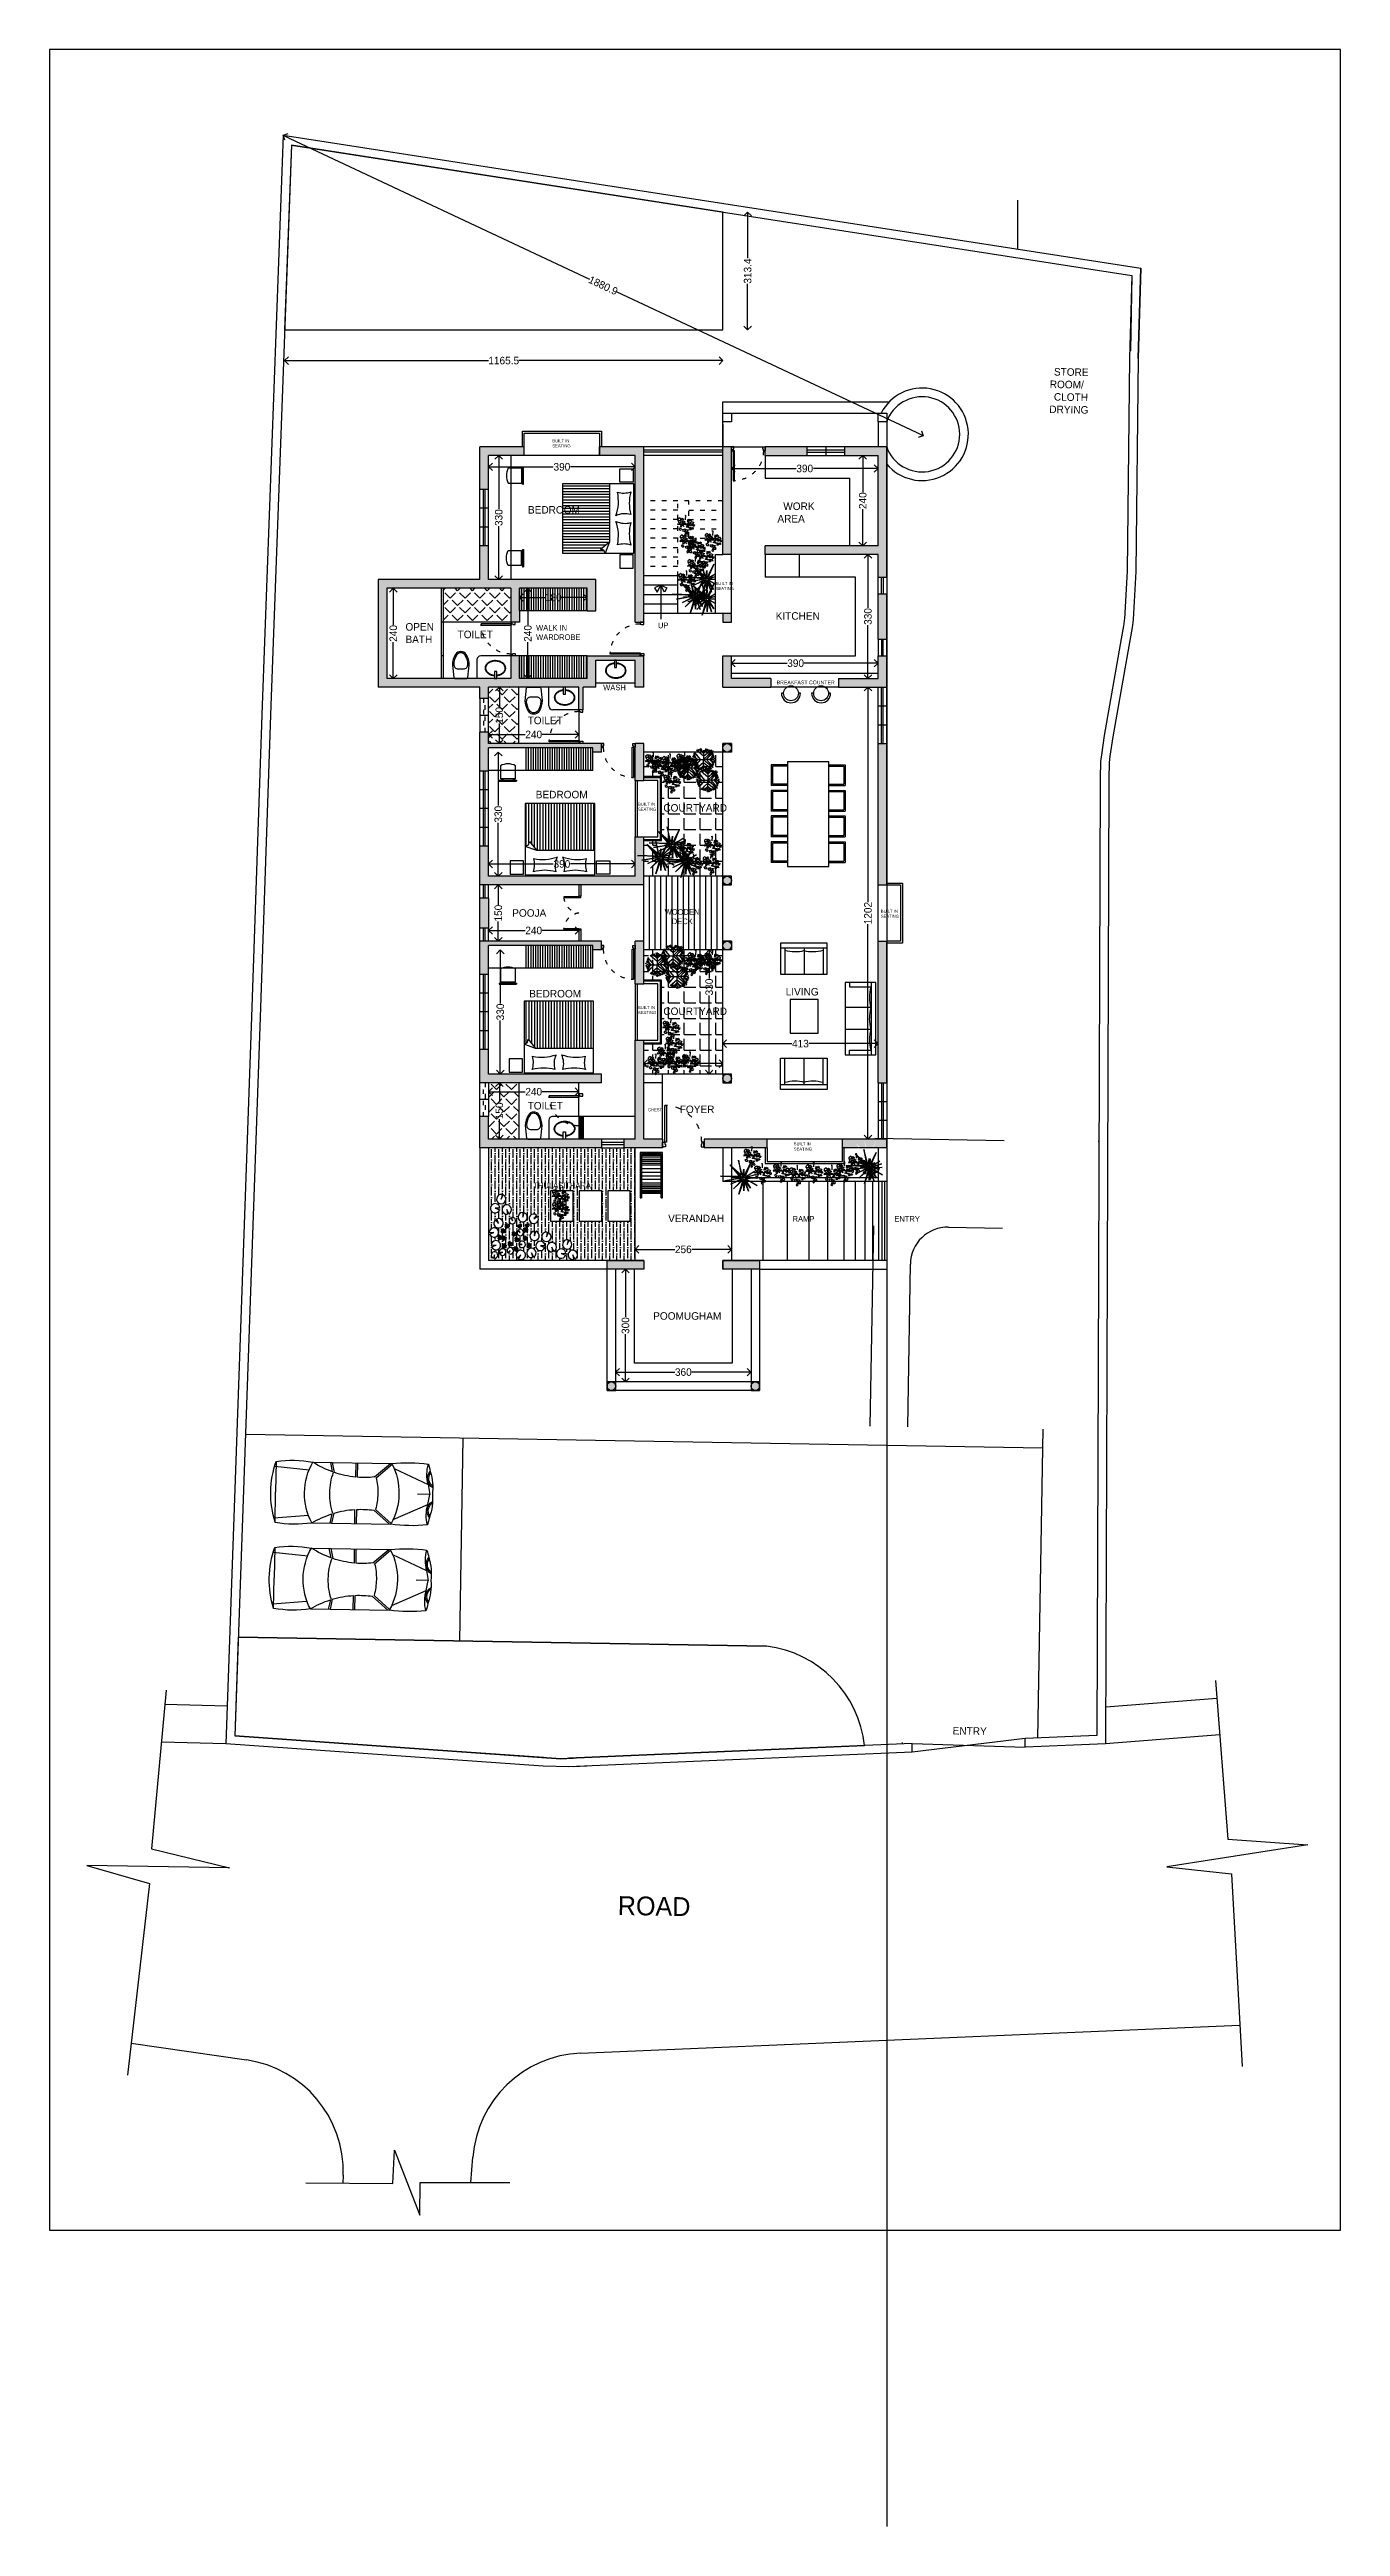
# Model space of a CAD drawing. Header units: inches. Extents: x -706 to 45253, y -3984 to 13819.
# Drawn here: x 28388 to 31822, y 2747 to 9336 of the extents above; entities that cross this region are included whole.
import ezdxf

# ---------------------------------------------------------------- set-up
doc = ezdxf.new("R2010")
doc.units = ezdxf.units.IN
doc.header["$PDMODE"] = 99
doc.header["$PDSIZE"] = 0.2
doc.linetypes.add('ACAD_ISO03W100', pattern=[30, 12, -18])
for name, color, linetype in [('BC-FURNITURE', 8, 'Continuous'), ('BC-GREYCOLOR', 8, 'Continuous'), ('BC-Hatch', 8, 'Continuous'), ('BC-JOINARY', 27, 'Continuous'), ('BC-LANDSCAPE', 106, 'Continuous'), ('BC-WALLS', 1, 'Continuous'), ('BC-WHITECOLOR', 7, 'Continuous'), ('FUR', 8, 'Continuous'), ('grey color', 8, 'Continuous'), ('HATCH', 8, 'Continuous'), ('IFF-FURN', 51, 'Continuous'), ('LANDSCAPE', 86, 'Continuous'), ('LOOSE FURNITURE', 140, 'Continuous'), ('PLANT', 3, 'Continuous'), ('WALL', 1, 'Continuous'), ('WHITECOLOUR', 7, 'Continuous')]:
    doc.layers.add(name, color=color, linetype=linetype)
doc.styles.add('BC-1IN100-1', font='FreeSans.ttf', dxfattribs={"height": 20})
doc.styles.add('style2', font='FreeSans.ttf')
doc.dimstyles.new('BC-1IN100-1', dxfattribs={"dimtxt": 20, "dimasz": 20, "dimexe": 0.18, "dimexo": 0.0625, "dimgap": 1, "dimtad": 0, "dimtoh": 1, "dimdec": 1, "dimzin": 12, "dimdsep": 46, "dimtxsty": 'BC-1IN100-1', "dimblk": 'OPEN90', "dimcen": 0.09, "dimse1": 1, "dimse2": 1, "dimclrd": 256, "dimclre": 256, "dimclrt": 7, "dimadec": 0, "dimazin": 0, "dimtfac": 1, "dimtdec": 1, "dimtofl": 0, "dimtmove": 1, "dimatfit": 3, "dimldrblk": 'OPEN90', "dimfxl": 0, "dimtolj": 1, "dimtzin": 0, "dimlwd": -1, "dimarcsym": 0})
pattern_1 = [(45, (20760.519, 724.607), (-19.756563, 19.756563), [20.32, -7.62]), (135, (20760.519, 724.607), (-19.756563, -19.756563), [20.32, -7.62])]

msp = doc.modelspace()

# ---------------------------------------------------------------- texts
at = {"layer": 'BC-WHITECOLOR', "width": 113.9495, "attachment_point": 1, "rotation": 359.020083, "style": 'style2'}
for s, insert, char_height in [('{\\fFreeSans|b0|i0|c0|p18;\\W1.42092; }{\\fFreeSans|b0|i0|c0|p18;STORE }{\\fFreeSans|b0|i0|c0|p18;\\W1.42092; }{\\fFreeSans|b0|i0|c0|p18;ROOM/}\\P{\\fFreeSans|b0|i0|c0|p18;\\W1.56892; }{\\fFreeSans|b0|i0|c0|p18;CLOTH }{\\fFreeSans|b0|i0|c0|p18;\\W1.56892; }{\\fFreeSans|b0|i0|c0|p18;DRYING}', (31049.1, 8488.83), 20), ('{\\fFreeSans|b0|i0|c0|p18;\\W1.41292; }{\\fFreeSans|b0|i0|c0|p18;ENTRY}', (30779.78, 4874.39), 20), ('{\\fFreeSans|b0|i0|c0|p18;ROAD}', (29899.81, 4424.11), 50)]:
    msp.add_mtext(s, dxfattribs=dict(at, insert=insert, char_height=char_height))
at = {"layer": 'BC-WHITECOLOR', "style": 'style2'}
for s, insert, char_height, width, attachment_point in [('{\\fFreeSans|b0|i0|c0|p18;BUILT IN\\PSEATING}', (29725.09, 8298.96), 8, 113.9495, 1), ('{\\fFreeSans|b0|i0|c0|p18;BEDROOM}', (29660.4, 8121.4), 20, 113.9495, 1), ('{\\fFreeSans|b0|i0|c0|p18;\\W2.09892; }{\\fFreeSans|b0|i0|c0|p18;WORK }{\\fFreeSans|b0|i0|c0|p18;\\W2.09892; }{\\fFreeSans|b0|i0|c0|p18;AREA}', (30323.9, 8131.01), 20, 113.9495, 1), ('{\\fFreeSans|b0|i0|c0|p18;BUILT IN\\PSEATING}', (30159.68, 7919.41), 8, 113.9495, 1), ('{\\fFreeSans|b0|i0|c0|p18;OPEN BATH}', (29334.45, 7810.14), 20, 113.9495, 1), ('{\\fFreeSans|b0|i0|c0|p18;TOILET}', (29473.12, 7790.01), 20, 113.9495, 1), ('{\\fFreeSans|b0|i0|c0|p18;WALK IN\\PWARDROBE}', (29681.91, 7805.16), 15, 113.9495, 1), ('{\\fFreeSans|b0|i0|c0|p18;UP}', (30006.19, 7811.57), 15, 113.9495, 1), ('{\\fFreeSans|b0|i0|c0|p18;KITCHEN}', (30319.34, 7839.13), 20, 113.9495, 1), ('{\\fFreeSans|b0|i0|c0|p18;WASH}', (29860.39, 7646.46), 15, 113.9495, 1), ('{\\fFreeSans|b0|i0|c0|p18;BREAKFAST COUNTER}', (30321.87, 7657.38), 10, 153.9676, 1), ('{\\fFreeSans|b0|i0|c0|p18;TOILET}', (29659.46, 7561.24), 20, 113.9495, 1), ('{\\fFreeSans|b0|i0|c0|p18;BEDROOM}', (29680.98, 7364.03), 20, 113.9495, 1), ('{\\fFreeSans|b0|i0|c0|p18;BUILT IN\\PSEATING}', (29953.01, 7332.38), 8, 113.9495, 1), ('{\\fFreeSans|b0|i0|c0|p18;COURTYARD}', (30020.43, 7328.64), 20, 113.9495, 1), ('{\\fFreeSans|b0|i0|c0|p18;POOJA}', (29618.4, 7049.07), 20, 113.9495, 1), ('{\\fFreeSans|b0|i0|c0|p18;\\W2.07389; }{\\fFreeSans|b0|i0|c0|p18;WOODEN}\\P{\\fFreeSans|b0|i0|c0|p18;\\W5.49789; }{\\fFreeSans|b0|i0|c0|p18;DECK}', (30012.36, 7049.32), 15, 113.9495, 1), ('{\\fFreeSans|b0|i0|c0|p18;BUILT IN\\PSEATING}', (30598.86, 7047.53), 8, 113.9495, 1), ('{\\fFreeSans|b0|i0|c0|p18;BEDROOM}', (29663.56, 6834.41), 20, 113.9495, 1), ('{\\fFreeSans|b0|i0|c0|p18;BUILT IN\\PSEATING}', (29953.01, 6791.38), 8, 113.9495, 1), ('{\\fFreeSans|b0|i0|c0|p18;COURTYARD}', (30020.43, 6787.64), 20, 113.9495, 1), ('{\\fFreeSans|b0|i0|c0|p18;LIVING}', (30345.91, 6839.67), 20, 113.9495, 1), ('{\\fFreeSans|b0|i0|c0|p18;TOILET}', (29659.46, 6516.16), 20, 113.9495, 7), ('{\\fFreeSans|b0|i0|c0|p18;FOYER}', (30064.12, 6526.84), 20, 113.9495, 1), ('{\\fFreeSans|b0|i0|c0|p18;CHEST}', (29979.64, 6519.7), 8, 113.9495, 1), ('{\\fFreeSans|b0|i0|c0|p18;BUILT IN\\PSEATING}', (30367.33, 6428.61), 8, 113.9495, 1), ('{\\fFreeSans|b0|i0|c0|p18;THULASITHARA}', (29674.97, 6322.1), 15, 113.9495, 1), ('{\\fFreeSans|b0|i0|c0|p18;VERANDAH}', (30033.23, 6236.7), 20, 113.9495, 1), ('{\\fFreeSans|b0|i0|c0|p18;RAMP}', (30364.31, 6232.98), 15, 113.9495, 1), ('{\\fFreeSans|b0|i0|c0|p18;ENTRY}', (30634.83, 6232.98), 15, 113.9495, 1), ('{\\fFreeSans|b0|i0|c0|p18;POOMUGHAM}', (29993.41, 5977.18), 20, 113.9495, 1)]:
    msp.add_mtext(s, dxfattribs=dict(at, insert=insert, char_height=char_height, width=width, attachment_point=attachment_point))

# ---------------------------------------------------------------- blocks, each defined once
blk = doc.blocks.new('A$C644146154')
at = {"layer": 'FUR'}
for p, q in [((4, 417.7), (85, 417.7)), ((16.2, 421.3), (24.8, 329.6)), ((166, 417.7), (85, 417.7)), ((153.9, 421.3), (145.2, 329.6)), ((4, 320), (4, 110.3)), ((29.3, 267.1), (4, 272.4)), ((30.9, 262.1), (4, 267.8)), ((139.1, 262.1), (166, 267.8)), ((140.8, 267.1), (166, 272.4)), ((166, 320), (166, 110.3)), ((4, 205.9), (41.9, 205.9)), ((4, 201.4), (42.2, 201.4)), ((166, 201.4), (127.9, 201.4)), ((166, 205.9), (128.2, 205.9)), ((40.8, 155.9), (4, 113.7)), ((42.7, 151.2), (6.1, 109.2)), ((127.4, 151.2), (164, 109.2)), ((129.3, 155.9), (166, 113.7)), ((17, 103.9), (58.1, 12.7)), ((153, 103.9), (112, 12.7)), ((58.1, 12.7), (85, 7.6)), ((85, 7.6), (85, 40.1)), ((112, 12.7), (85, 7.6))]:
    blk.add_line(p, q, dxfattribs=at)
for centre, radius, start, end in [((297.6, 368.9), 297.6, 170.55898, 189.44102), ((85, 171.1), 259.6, 90, 108.18319), ((85, 171.1), 259.6, 71.81681, 90), ((-127.5, 368.9), 297.6, 350.55898, 9.44102), ((85, 171.1), 169.6, 90, 118.53415), ((85, 171.1), 169.6, 61.46585, 90), ((-207.9, 186.4), 250.6, 18.78164, 32.23063), ((85, 104.2), 169.6, 90, 108.89145), ((85, 104.2), 169.6, 71.10855, 90), ((378, 186.4), 250.6, 147.76937, 161.21836), ((-207.9, 186.4), 250.6, 4.46722, 17.59214), ((-207.9, 186.4), 250.6, 353.01438, 3.43585), ((378, 186.4), 250.6, 176.56415, 186.98562), ((378, 186.4), 250.6, 162.40786, 175.53278), ((85, 315.4), 169.6, 255.5371, 270), ((85, 315.4), 169.6, 270, 284.4629), ((443.4, 61.5), 442, 173.6594, 186.3406), ((85, 259.3), 169.6, 242.24586, 270), ((85, 259.3), 169.6, 270, 297.75414), ((-273.3, 61.5), 442, 353.6594, 6.3406), ((31, -90.3), 106.5, 75.30108, 104.69892), ((85, 282.3), 281.6, 253.28052, 257.42952), ((42.3, -13.9), 28.3, 29.34448, 131.0067), ((70, 145.7), 145.7, 251.50299, 275.92652), ((42.3, -13.9), 24.7, 34.57551, 124.4516), ((100.1, 145.7), 145.7, 264.07348, 288.49701), ((127.7, -13.9), 28.3, 48.9933, 150.65552), ((127.7, -13.9), 24.7, 55.5484, 145.42449), ((139, -90.3), 106.5, 75.30108, 104.69892), ((85, 282.3), 281.6, 282.57048, 286.71948)]:
    blk.add_arc(centre, radius, start, end, dxfattribs=at)
blk = doc.blocks.new('02 GROUND FLOOR$0$wc-wh')
at = {"color": 0, "linetype": 'ByBlock'}
for points in [[(315, 195), (22, 165, 0.384412), (0, 140), (0, -140, 0.383904), (22, -165, 0.001434), (314, -195, 0.140641), (560, -125, 0.259738), (630, 0, 0.259738), (560, 125, 0.139471)], [(225, 65), (225, -65, 0.422961), (328, -165, 0.13189), (544, -100, 0.259738), (600, 0, 0.259738), (544, 100, 0.13189), (328, 165, 0.422961)]]:
    blk.add_lwpolyline(points, format="xyb", close=True, dxfattribs=at)
blk.add_arc((316, -170), 25, 264.2811, 270.16002, dxfattribs=at)
blk = doc.blocks.new('A$C6E117E9E')
at = {"xscale": -1, "rotation": 30.00000247440961}
blk.add_blockref('02 GROUND FLOOR$0$wc-wh', (564, 389), dxfattribs=at)
blk = doc.blocks.new('GOBIND DOOR 7')
at = {"layer": 'BC-Hatch', "linetype": 'ACAD_ISO03W100'}
blk.add_arc((33263.5, 16175.5), 80, 0, 90, dxfattribs=at)
at = {"layer": 'BC-JOINARY'}
blk.add_lwpolyline([(33263.5, 16175.5), (33263.5, 16255.5), (33267, 16255.5), (33267, 16175.5)], close=True, dxfattribs=at)
for points in [[(33263.5, 16171.7), (33264.8, 16171.7), (33264.8, 16165.5), (33258.5, 16165.5), (33258.5, 16175.5), (33263.5, 16175.5), (33263.5, 16171.7)], [(33343.5, 16171.7), (33342.3, 16171.7), (33342.3, 16165.5), (33348.5, 16165.5), (33348.5, 16175.5), (33343.5, 16175.5), (33343.5, 16171.7)]]:
    blk.add_lwpolyline(points, dxfattribs=at)
blk = doc.blocks.new('A$C52937CB9')
at = {"layer": 'FUR'}
for p, q in [((39.8, 190), (39.8, 0)), ((224.8, 190), (39.8, 190)), ((224.8, 0), (224.8, 190)), ((39.8, 125.3), (194.3, 125.3)), ((213.7, 101.1), (194.3, 125.3)), ((194.3, 125.3), (224.8, 114)), ((216.1, 110), (213.7, 101.1)), ((224.8, 114), (216.1, 110)), ((39.8, 0), (224.8, 0))]:
    blk.add_line(p, q, dxfattribs=at)
for points in [[(0, 152.8), (0, 188.3), (35.6, 188.3), (35.5, 152.7)], [(264.7, 152.8), (264.6, 188.3), (229.1, 188.3), (229.1, 152.7)]]:
    blk.add_lwpolyline(points, close=True, dxfattribs=at)
for centre, radius, start, end in [((-1.3, 162.6), 65.9, 345.65753, 16.94987), ((91.6, 288.6), 110.9, 254.3673, 285.67653), ((86.6, 35.1), 113.8, 70.37977, 102.19977), ((176.6, 166.4), 57.2, 164.33254, 204.98513), ((88, 166.4), 57.2, 335.01487, 15.66746), ((178.1, 35.1), 113.8, 77.80023, 109.62023), ((173, 288.6), 110.9, 254.32347, 285.6327), ((265.9, 162.6), 65.9, 163.05013, 194.34247)]:
    blk.add_arc(centre, radius, start, end, dxfattribs=at)
blk = doc.blocks.new('A$C925929284')
at = {"layer": 'BC-GREYCOLOR'}
h = blk.add_hatch(dxfattribs=at)
h.set_pattern_fill('ANSI31', color=256, scale=60, angle=315, style=0)
h.set_pattern_definition([(0, (-91.719, -51.977), (2e-15, 7.5), [])])
h.paths.add_polyline_path([(125.3, 70.3), (125.3, 224.8), (0, 224.8), (0, 39.8), (114, 39.8), (110, 48.5), (101.1, 50.9)])
at = {"layer": 'grey color', "rotation": 270}
blk.add_blockref('A$C52937CB9', (0, 264.7), dxfattribs=at)
blk = doc.blocks.new('_Open90')
at = {"color": 0, "linetype": 'ByBlock', "lineweight": -2}
for p, q in [((0, 0), (-1, 0)), ((-0.5, 0.5), (0, 0)), ((0, 0), (-0.5, -0.5))]:
    blk.add_line(p, q, dxfattribs=at)
blk = doc.blocks.new('*D646')
at = {"layer": 'BC-Hatch'}
for p, q in [((29657.6, 7878.3), (29705.7, 7878.3)), ((29797.6, 7878.3), (29749.6, 7878.3))]:
    blk.add_line(p, q, dxfattribs=at)
at = {"layer": 'Defpoints', "color": 0}
for p in [(29637.6, 7902.7), (29637.6, 7878.3), (29817.6, 7902.7)]:
    blk.add_point(p, dxfattribs=at)
at = {"layer": 'BC-Hatch', "xscale": 20, "yscale": 20, "zscale": 20, "rotation": 180}
blk.add_blockref('_Open90', (29637.6, 7878.3), dxfattribs=at)
at = {"layer": 'BC-Hatch', "xscale": 20, "yscale": 20, "zscale": 20}
blk.add_blockref('_Open90', (29817.6, 7878.3), dxfattribs=at)
at = {"layer": 'BC-Hatch', "color": 7, "insert": (29727.6, 7878.3), "char_height": 20, "attachment_point": 5, "style": 'BC-1IN100-1'}
blk.add_mtext('\\A1;180', dxfattribs=at)
blk = doc.blocks.new('*D647')
at = {"layer": 'BC-Hatch'}
for p, q in [((29660.1, 7882.7), (29660.1, 7805.6)), ((29660.1, 7682.7), (29660.1, 7759.8))]:
    blk.add_line(p, q, dxfattribs=at)
at = {"layer": 'Defpoints', "color": 0}
for p in [(29637.6, 7902.7), (29637.6, 7662.7), (29660.1, 7662.7)]:
    blk.add_point(p, dxfattribs=at)
at = {"layer": 'BC-Hatch', "xscale": 20, "yscale": 20, "zscale": 20}
for p, rotation in [((29660.1, 7902.7), 90), ((29660.1, 7662.7), 270)]:
    blk.add_blockref('_Open90', p, dxfattribs=dict(at, rotation=rotation))
at = {"layer": 'BC-Hatch', "color": 7, "insert": (29660.1, 7782.7), "char_height": 20, "attachment_point": 5, "rotation": 90, "style": 'BC-1IN100-1'}
blk.add_mtext('\\A1;240', dxfattribs=at)
blk = doc.blocks.new('chair- 1')
at = {"layer": 'BC-FURNITURE'}
for p, q in [((119.5, -460.5), (73.5, -460.5)), ((73.5, -463.5), (73.5, -460.5)), ((119.5, -463.5), (119.5, -460.5)), ((119.5, -463.5), (73.5, -463.5)), ((76.5, -466.5), (76.5, -501.5)), ((76.5, -466.5), (116.5, -466.5)), ((79.5, -466.5), (79.5, -463.5)), ((82.5, -466.5), (82.5, -463.5)), ((110.5, -466.5), (110.5, -463.5)), ((113.5, -466.5), (113.5, -463.5)), ((116.5, -501.5), (116.5, -466.5))]:
    blk.add_line(p, q, dxfattribs=at)
blk.add_arc((96.5, -464), 42.5, 241.92751, 298.07249, dxfattribs=at)
blk = doc.blocks.new('*D648')
at = {"layer": 'BC-Hatch'}
for p, q in [((29575.6, 8225.6), (29727.7, 8225.6)), ((29925.6, 8225.6), (29773.5, 8225.6))]:
    blk.add_line(p, q, dxfattribs=at)
at = {"layer": 'Defpoints', "color": 0}
for p in [(29555.6, 8255.7), (29945.6, 8255.7), (29945.6, 8225.6)]:
    blk.add_point(p, dxfattribs=at)
at = {"layer": 'BC-Hatch', "xscale": 20, "yscale": 20, "zscale": 20, "rotation": 180}
blk.add_blockref('_Open90', (29555.6, 8225.6), dxfattribs=at)
at = {"layer": 'BC-Hatch', "xscale": 20, "yscale": 20, "zscale": 20}
blk.add_blockref('_Open90', (29945.6, 8225.6), dxfattribs=at)
at = {"layer": 'BC-Hatch', "color": 7, "insert": (29750.6, 8225.6), "char_height": 20, "attachment_point": 5, "style": 'BC-1IN100-1'}
blk.add_mtext('\\A1;390', dxfattribs=at)
blk = doc.blocks.new('*D649')
at = {"layer": 'BC-Hatch'}
for p, q in [((29582.6, 8235.7), (29582.6, 8113.6)), ((29582.6, 7945.7), (29582.6, 8067.8))]:
    blk.add_line(p, q, dxfattribs=at)
at = {"layer": 'Defpoints', "color": 0}
for p in [(29582.6, 8255.7), (29615.6, 8255.7), (29615.6, 7925.7)]:
    blk.add_point(p, dxfattribs=at)
at = {"layer": 'BC-Hatch', "xscale": 20, "yscale": 20, "zscale": 20}
for p, rotation in [((29582.6, 8255.7), 90), ((29582.6, 7925.7), 270)]:
    blk.add_blockref('_Open90', p, dxfattribs=dict(at, rotation=rotation))
at = {"layer": 'BC-Hatch', "color": 7, "insert": (29582.6, 8090.7), "char_height": 20, "attachment_point": 5, "rotation": 90, "style": 'BC-1IN100-1'}
blk.add_mtext('\\A1;330', dxfattribs=at)
blk = doc.blocks.new('*D650')
at = {"layer": 'BC-Hatch'}
for p, q in [((29302.1, 7882.7), (29302.1, 7805.6)), ((29302.1, 7682.7), (29302.1, 7759.8))]:
    blk.add_line(p, q, dxfattribs=at)
at = {"layer": 'Defpoints', "color": 0}
for p in [(29284.6, 7902.7), (29284.6, 7662.7), (29302.1, 7662.7)]:
    blk.add_point(p, dxfattribs=at)
at = {"layer": 'BC-Hatch', "xscale": 20, "yscale": 20, "zscale": 20}
for p, rotation in [((29302.1, 7902.7), 90), ((29302.1, 7662.7), 270)]:
    blk.add_blockref('_Open90', p, dxfattribs=dict(at, rotation=rotation))
at = {"layer": 'BC-Hatch', "color": 7, "insert": (29302.1, 7782.7), "char_height": 20, "attachment_point": 5, "rotation": 90, "style": 'BC-1IN100-1'}
blk.add_mtext('\\A1;240', dxfattribs=at)
blk = doc.blocks.new('*D652')
at = {"layer": 'BC-Hatch'}
for p, q in [((30221.6, 7703.4), (30349.5, 7703.4)), ((30571.6, 7703.4), (30395.3, 7703.4))]:
    blk.add_line(p, q, dxfattribs=at)
at = {"layer": 'Defpoints', "color": 0}
for p in [(30201.6, 7662.7), (30591.6, 7703.4), (30591.6, 7662.7)]:
    blk.add_point(p, dxfattribs=at)
at = {"layer": 'BC-Hatch', "xscale": 20, "yscale": 20, "zscale": 20, "rotation": 180}
blk.add_blockref('_Open90', (30201.6, 7703.4), dxfattribs=at)
at = {"layer": 'BC-Hatch', "xscale": 20, "yscale": 20, "zscale": 20}
blk.add_blockref('_Open90', (30591.6, 7703.4), dxfattribs=at)
at = {"layer": 'BC-Hatch', "color": 7, "insert": (30372.4, 7703.4), "char_height": 20, "attachment_point": 5, "style": 'BC-1IN100-1'}
blk.add_mtext('\\A1;390', dxfattribs=at)
blk = doc.blocks.new('*D653')
at = {"layer": 'BC-Hatch'}
for p, q in [((30564.7, 7972.7), (30564.7, 7850.6)), ((30564.7, 7682.7), (30564.7, 7804.8))]:
    blk.add_line(p, q, dxfattribs=at)
at = {"layer": 'Defpoints', "color": 0}
for p in [(30564.7, 7992.7), (30591.6, 7992.7), (30591.6, 7662.7)]:
    blk.add_point(p, dxfattribs=at)
at = {"layer": 'BC-Hatch', "xscale": 20, "yscale": 20, "zscale": 20}
for p, rotation in [((30564.7, 7992.7), 90), ((30564.7, 7662.7), 270)]:
    blk.add_blockref('_Open90', p, dxfattribs=dict(at, rotation=rotation))
at = {"layer": 'BC-Hatch', "color": 7, "insert": (30564.7, 7827.7), "char_height": 20, "attachment_point": 5, "rotation": 90, "style": 'BC-1IN100-1'}
blk.add_mtext('\\A1;330', dxfattribs=at)
blk = doc.blocks.new('*D654')
at = {"layer": 'BC-Hatch'}
for p, q in [((29584.2, 7619.7), (29584.2, 7586.6)), ((29584.2, 7509.7), (29584.2, 7542.7))]:
    blk.add_line(p, q, dxfattribs=at)
at = {"layer": 'Defpoints', "color": 0}
for p in [(29584.2, 7639.7), (29635.6, 7639.7), (29635.6, 7489.7)]:
    blk.add_point(p, dxfattribs=at)
at = {"layer": 'BC-Hatch', "xscale": 20, "yscale": 20, "zscale": 20}
for p, rotation in [((29584.2, 7639.7), 90), ((29584.2, 7489.7), 270)]:
    blk.add_blockref('_Open90', p, dxfattribs=dict(at, rotation=rotation))
at = {"layer": 'BC-Hatch', "color": 7, "insert": (29584.2, 7564.7), "char_height": 20, "attachment_point": 5, "rotation": 90, "style": 'BC-1IN100-1'}
blk.add_mtext('\\A1;150', dxfattribs=at)
blk = doc.blocks.new('*D655')
at = {"layer": 'BC-Hatch'}
for p, q in [((29575.6, 7513.8), (29652.7, 7513.8)), ((29775.6, 7513.8), (29698.5, 7513.8))]:
    blk.add_line(p, q, dxfattribs=at)
at = {"layer": 'Defpoints', "color": 0}
for p in [(29555.6, 7639.7), (29795.6, 7639.7), (29555.6, 7513.8)]:
    blk.add_point(p, dxfattribs=at)
at = {"layer": 'BC-Hatch', "xscale": 20, "yscale": 20, "zscale": 20, "rotation": 180}
blk.add_blockref('_Open90', (29555.6, 7513.8), dxfattribs=at)
at = {"layer": 'BC-Hatch', "xscale": 20, "yscale": 20, "zscale": 20}
blk.add_blockref('_Open90', (29795.6, 7513.8), dxfattribs=at)
at = {"layer": 'BC-Hatch', "color": 7, "insert": (29675.6, 7513.8), "char_height": 20, "attachment_point": 5, "style": 'BC-1IN100-1'}
blk.add_mtext('\\A1;240', dxfattribs=at)
blk = doc.blocks.new('*D656')
at = {"layer": 'BC-Hatch'}
for p, q in [((29575.6, 7169.4), (29727.7, 7169.4)), ((29925.6, 7169.4), (29773.5, 7169.4))]:
    blk.add_line(p, q, dxfattribs=at)
at = {"layer": 'Defpoints', "color": 0}
for p in [(29555.6, 7169.4), (29555.6, 7136.7), (29945.6, 7136.7)]:
    blk.add_point(p, dxfattribs=at)
at = {"layer": 'BC-Hatch', "xscale": 20, "yscale": 20, "zscale": 20, "rotation": 180}
blk.add_blockref('_Open90', (29555.6, 7169.4), dxfattribs=at)
at = {"layer": 'BC-Hatch', "xscale": 20, "yscale": 20, "zscale": 20}
blk.add_blockref('_Open90', (29945.6, 7169.4), dxfattribs=at)
at = {"layer": 'BC-Hatch', "color": 7, "insert": (29750.6, 7169.4), "char_height": 20, "attachment_point": 5, "style": 'BC-1IN100-1'}
blk.add_mtext('\\A1;390', dxfattribs=at)
blk = doc.blocks.new('*D657')
at = {"layer": 'BC-Hatch'}
for p, q in [((29581.4, 7446.7), (29581.4, 7324.6)), ((29581.4, 7156.7), (29581.4, 7278.8))]:
    blk.add_line(p, q, dxfattribs=at)
at = {"layer": 'Defpoints', "color": 0}
for p in [(29555.6, 7466.7), (29581.4, 7466.7), (29555.6, 7136.7)]:
    blk.add_point(p, dxfattribs=at)
at = {"layer": 'BC-Hatch', "xscale": 20, "yscale": 20, "zscale": 20}
for p, rotation in [((29581.4, 7466.7), 90), ((29581.4, 7136.7), 270)]:
    blk.add_blockref('_Open90', p, dxfattribs=dict(at, rotation=rotation))
at = {"layer": 'BC-Hatch', "color": 7, "insert": (29581.4, 7301.7), "char_height": 20, "attachment_point": 5, "rotation": 90, "style": 'BC-1IN100-1'}
blk.add_mtext('\\A1;330', dxfattribs=at)
blk = doc.blocks.new('*D658')
at = {"layer": 'BC-Hatch'}
for p, q in [((29586.7, 6920.7), (29586.7, 6798.6)), ((29586.7, 6630.7), (29586.7, 6752.8))]:
    blk.add_line(p, q, dxfattribs=at)
at = {"layer": 'Defpoints', "color": 0}
for p in [(29586.7, 6940.7), (29645.6, 6940.7), (29645.6, 6610.7)]:
    blk.add_point(p, dxfattribs=at)
at = {"layer": 'BC-Hatch', "xscale": 20, "yscale": 20, "zscale": 20}
for p, rotation in [((29586.7, 6940.7), 90), ((29586.7, 6610.7), 270)]:
    blk.add_blockref('_Open90', p, dxfattribs=dict(at, rotation=rotation))
at = {"layer": 'BC-Hatch', "color": 7, "insert": (29586.7, 6775.7), "char_height": 20, "attachment_point": 5, "rotation": 90, "style": 'BC-1IN100-1'}
blk.add_mtext('\\A1;330', dxfattribs=at)
blk = doc.blocks.new('*D659')
at = {"layer": 'BC-Hatch'}
for p, q in [((30198.6, 6691.5), (30362.4, 6691.5)), ((30571.6, 6691.5), (30407.8, 6691.5))]:
    blk.add_line(p, q, dxfattribs=at)
at = {"layer": 'Defpoints', "color": 0}
for p in [(30591.6, 6691.5), (30178.6, 6610.7), (30591.6, 6610.7)]:
    blk.add_point(p, dxfattribs=at)
at = {"layer": 'BC-Hatch', "xscale": 20, "yscale": 20, "zscale": 20, "rotation": 180}
blk.add_blockref('_Open90', (30178.6, 6691.5), dxfattribs=at)
at = {"layer": 'BC-Hatch', "xscale": 20, "yscale": 20, "zscale": 20}
blk.add_blockref('_Open90', (30591.6, 6691.5), dxfattribs=at)
at = {"layer": 'BC-Hatch', "color": 7, "insert": (30385.1, 6691.5), "char_height": 20, "attachment_point": 5, "style": 'BC-1IN100-1'}
blk.add_mtext('\\A1;413', dxfattribs=at)
blk = doc.blocks.new('*D660')
at = {"layer": 'BC-Hatch'}
for p, q in [((30564.7, 7619.7), (30564.7, 7068.2)), ((30564.7, 6457.7), (30564.7, 7009.2))]:
    blk.add_line(p, q, dxfattribs=at)
at = {"layer": 'Defpoints', "color": 0}
for p in [(30591.6, 7639.7), (30564.7, 6437.7), (30591.6, 6437.7)]:
    blk.add_point(p, dxfattribs=at)
at = {"layer": 'BC-Hatch', "xscale": 20, "yscale": 20, "zscale": 20}
for p, rotation in [((30564.7, 7639.7), 89.99999999999984), ((30564.7, 6437.7), 269.9999999999998)]:
    blk.add_blockref('_Open90', p, dxfattribs=dict(at, rotation=rotation))
at = {"layer": 'BC-Hatch', "color": 7, "insert": (30564.7, 7038.7), "char_height": 20, "attachment_point": 5, "rotation": 90, "style": 'BC-1IN100-1'}
blk.add_mtext('\\A1;1202', dxfattribs=at)
blk = doc.blocks.new('*D661')
at = {"layer": 'BC-Hatch'}
for p, q in [((29584.2, 6567.7), (29584.2, 6534.6)), ((29584.2, 6457.7), (29584.2, 6490.7))]:
    blk.add_line(p, q, dxfattribs=at)
at = {"layer": 'Defpoints', "color": 0}
for p in [(29635.6, 6587.7), (29584.2, 6437.7), (29635.6, 6437.7)]:
    blk.add_point(p, dxfattribs=at)
at = {"layer": 'BC-Hatch', "xscale": 20, "yscale": 20, "zscale": 20}
for p, rotation in [((29584.2, 6587.7), 90), ((29584.2, 6437.7), 270)]:
    blk.add_blockref('_Open90', p, dxfattribs=dict(at, rotation=rotation))
at = {"layer": 'BC-Hatch', "color": 7, "insert": (29584.2, 6512.7), "char_height": 20, "attachment_point": 5, "rotation": 90, "style": 'BC-1IN100-1'}
blk.add_mtext('\\A1;150', dxfattribs=at)
blk = doc.blocks.new('*D662')
at = {"layer": 'BC-Hatch'}
for p, q in [((29575.6, 6563.6), (29652.7, 6563.6)), ((29775.6, 6563.6), (29698.5, 6563.6))]:
    blk.add_line(p, q, dxfattribs=at)
at = {"layer": 'Defpoints', "color": 0}
for p in [(29555.6, 6563.6), (29555.6, 6437.7), (29795.6, 6437.7)]:
    blk.add_point(p, dxfattribs=at)
at = {"layer": 'BC-Hatch', "xscale": 20, "yscale": 20, "zscale": 20, "rotation": 180}
blk.add_blockref('_Open90', (29555.6, 6563.6), dxfattribs=at)
at = {"layer": 'BC-Hatch', "xscale": 20, "yscale": 20, "zscale": 20}
blk.add_blockref('_Open90', (29795.6, 6563.6), dxfattribs=at)
at = {"layer": 'BC-Hatch', "color": 7, "insert": (29675.6, 6563.6), "char_height": 20, "attachment_point": 5, "style": 'BC-1IN100-1'}
blk.add_mtext('\\A1;240', dxfattribs=at)
blk = doc.blocks.new('A$C6D444076')
at = {"layer": 'BC-FURNITURE'}
for p, q in [((168.1, 61.4), (0, 61.4)), ((0.2, 0.4), (0.2, 72.4)), ((0.2, 72.4), (168.3, 72.4)), ((10.7, 11.2), (10.7, 61.4)), ((58.7, 61), (58.7, 0)), ((109.8, 61), (109.8, 0)), ((157.8, 11.2), (157.8, 61.4)), ((168.3, 72.4), (168.3, 0.4)), ((0.2, 11.2), (10.7, 11.2)), ((168.3, 0.4), (0.2, 0.4)), ((168.3, 11.2), (157.8, 11.2))]:
    blk.add_line(p, q, dxfattribs=at)
for centre, radius, start, end in [((36.2, 156.6), 98.6, 255, 269.54528), ((36.1, 145.4), 87.4, 269.54528, 285), ((85.1, 159.6), 101.9, 255, 269.75261), ((85.1, 153.2), 95.4, 269.75261, 285), ((132.4, 145.4), 87.4, 255, 270.45472), ((132.3, 156.6), 98.6, 270.45472, 285)]:
    blk.add_arc(centre, radius, start, end, dxfattribs=at)
blk = doc.blocks.new('A$C08834721')
at = {"layer": 'BC-FURNITURE'}
for p, q in [((72.1, 108.4), (0, 108.4)), ((0, 108.4), (0, 0)), ((11.1, 0.4), (11.1, 108)), ((11.1, 98.9), (72.1, 98.9)), ((72.1, 0), (72.1, 108.4)), ((11.1, 9.5), (72.1, 9.5)), ((11.4, 54.4), (71.8, 54.4)), ((0, 0), (72.1, 0))]:
    blk.add_line(p, q, dxfattribs=at)
for centre, radius, start, end in [((-75, 74.4), 94.7, 0.67398, 15), ((-59.5, 74.6), 79.2, 345, 0.67398), ((-75, 34), 94.7, 345, 359.32602), ((-59.5, 33.8), 79.2, 359.32602, 15)]:
    blk.add_arc(centre, radius, start, end, dxfattribs=at)
blk = doc.blocks.new('A$C18291425')
at = {"color": 86}
for p, q in [((26, 64), (0, 63)), ((0, 63), (1, 60)), ((1, 60), (25, 62)), ((25, 62), (25, 62)), ((36, 48), (26, 64)), ((43, 85), (44, 108))]:
    blk.add_line(p, q, dxfattribs=at)
at = {"color": 66}
for p, q in [((44, 108), (38, 107)), ((45, 47), (49, 49)), ((63, 42), (45, 47)), ((49, 49), (57, 70)), ((58, 62), (51, 49)), ((51, 49), (64, 45)), ((57, 70), (58, 62)), ((64, 45), (63, 42))]:
    blk.add_line(p, q, dxfattribs=at)
at = {"color": 86}
for points in [[(3, 80), (3, 89), (5, 92), (12, 97), (16, 88), (13, 81), (10, 80), (5, 80)], [(26, 59), (14, 54), (15, 49), (20, 48), (22, 49), (25, 56), (27, 54), (26, 58), (26, 60)], [(16, 86), (24, 94), (29, 90), (32, 87), (27, 85), (20, 81), (18, 85), (16, 86)], [(42, 15), (37, 4), (42, 0), (46, 3), (47, 6), (44, 12), (46, 12), (43, 14), (41, 16)], [(60, 84), (54, 87), (53, 81), (51, 76), (60, 77), (61, 81), (64, 89), (68, 86), (71, 85), (72, 84), (68, 78), (66, 80), (62, 83)], [(73, 41), (67, 44), (66, 38), (64, 33), (73, 34), (74, 38), (77, 46), (81, 44), (83, 42), (85, 42), (81, 36), (79, 37), (75, 40)], [(67, 71), (75, 75), (79, 75), (86, 72), (80, 64), (73, 63), (71, 65), (68, 70)], [(78, 63), (90, 59), (89, 53), (87, 49), (83, 53), (76, 57), (79, 61), (79, 63)]]:
    blk.add_lwpolyline(points, dxfattribs=at)
at = {"color": 66}
for points in [[(5, 78), (4, 73), (14, 70), (21, 76), (16, 79), (6, 80)], [(6, 39), (11, 32), (18, 31), (19, 32), (21, 35), (16, 40), (12, 41), (6, 39)], [(24, 71), (30, 82), (40, 75), (35, 74), (30, 68), (25, 70)], [(32, 22), (28, 34), (40, 37), (38, 32), (38, 25), (33, 22)], [(29, 64), (34, 67), (42, 67), (49, 60), (47, 59), (42, 59), (35, 60), (29, 63)], [(41, 20), (41, 26), (47, 33), (57, 32), (56, 31), (53, 27), (47, 22), (41, 20)], [(45, 19), (51, 12), (57, 11), (58, 12), (61, 15), (56, 20), (52, 21), (46, 19)], [(66, 68), (62, 67), (64, 57), (72, 54), (73, 60), (68, 68)]]:
    blk.add_lwpolyline(points, dxfattribs=at)
blk = doc.blocks.new('TREE 2 MNS')
at = {"color": 66}
for points in [[(-15895, 11944), (-15983, 11891), (-15890, 11944)], [(-15874, 11967), (-15930, 12079), (-15884, 11970)], [(-15860, 11977), (-15828, 12103), (-15850, 11979)], [(-15855, 11978), (-15756, 12063), (-15831, 11974)], [(-15841, 11951), (-15714, 11931), (-15847, 11955)], [(-15838, 11966), (-15678, 11970), (-15845, 11964)]]:
    blk.add_lwpolyline(points, dxfattribs=at)
at = {"color": 86}
for points in [[(-15810, 11961), (-15979, 11952), (-15882, 11948), (-15929, 11869), (-15878, 11945), (-15873, 11847), (-15873, 11944), (-15787, 11865), (-15867, 11948), (-15765, 11903), (-15857, 11951), (-15799, 12021), (-15862, 11957), (-15872, 12027), (-15869, 11957), (-15961, 12007), (-15887, 11960), (-15973, 11984), (-15896, 11958)], [(-15882, 11936), (-15911, 11845), (-15879, 11932)], [(-15872, 11934), (-15832, 11819), (-15865, 11932)]]:
    blk.add_lwpolyline(points, dxfattribs=at)
blk = doc.blocks.new('*D663')
at = {"layer": 'BC-Hatch'}
for p, q in [((29913.6, 5817.8), (30050.7, 5817.8)), ((30233.6, 5817.8), (30096.5, 5817.8))]:
    blk.add_line(p, q, dxfattribs=at)
at = {"layer": 'Defpoints', "color": 0}
for p in [(30253.6, 5817.8), (29893.6, 5791.7), (30253.6, 5791.7)]:
    blk.add_point(p, dxfattribs=at)
at = {"layer": 'BC-Hatch', "xscale": 20, "yscale": 20, "zscale": 20, "rotation": 180}
blk.add_blockref('_Open90', (29893.6, 5817.8), dxfattribs=at)
at = {"layer": 'BC-Hatch', "xscale": 20, "yscale": 20, "zscale": 20}
blk.add_blockref('_Open90', (30253.6, 5817.8), dxfattribs=at)
at = {"layer": 'BC-Hatch', "color": 7, "insert": (30073.6, 5817.8), "char_height": 20, "attachment_point": 5, "style": 'BC-1IN100-1'}
blk.add_mtext('\\A1;360', dxfattribs=at)
blk = doc.blocks.new('*D664')
at = {"layer": 'BC-Hatch'}
for p, q in [((29919.8, 6071.7), (29919.8, 5964.6)), ((29919.8, 5811.7), (29919.8, 5918.8))]:
    blk.add_line(p, q, dxfattribs=at)
at = {"layer": 'Defpoints', "color": 0}
for p in [(29893.6, 6091.7), (29919.8, 6091.7), (29893.6, 5791.7)]:
    blk.add_point(p, dxfattribs=at)
at = {"layer": 'BC-Hatch', "xscale": 20, "yscale": 20, "zscale": 20}
for p, rotation in [((29919.8, 6091.7), 90), ((29919.8, 5791.7), 270)]:
    blk.add_blockref('_Open90', p, dxfattribs=dict(at, rotation=rotation))
at = {"layer": 'BC-Hatch', "color": 7, "insert": (29919.8, 5941.7), "char_height": 20, "attachment_point": 5, "rotation": 90, "style": 'BC-1IN100-1'}
blk.add_mtext('\\A1;300', dxfattribs=at)
blk = doc.blocks.new('A$C31E63D07')
at = {"layer": 'PLANT', "color": 116}
for p, q in [((2.3, 21.3), (0, 22.3)), ((5, 21.3), (0.6, 23.8)), ((3.1, 23.2), (0.8, 24.2)), ((5, 21.3), (1.2, 25.1)), ((3.1, 23.2), (1.7, 26.5)), ((4.9, 24.5), (1.9, 26.9)), ((7.7, 21.3), (2.2, 27.7)), ((10.3, 24), (4, 29.4)), ((7.2, 26.7), (4.8, 29.7)), ((8.4, 28.6), (5.2, 29.9)), ((10.3, 26.7), (6.5, 30.5)), ((8.4, 28.6), (7.5, 30.9)), ((10.3, 26.7), (7.9, 31)), ((10.3, 29.4), (9.4, 31.7)), ((10.3, 32.1), (10.3, 29.4)), ((10.3, 29.4), (11.3, 31.7)), ((10.3, 26.7), (12.8, 31)), ((10.3, 26.7), (14.1, 30.5)), ((10.3, 24), (16.7, 29.4)), ((10.3, 29.4), (10.3, 21.3)), ((10.3, 21.3), (14.8, 25.5)), ((10.8, 30.5), (12.1, 31.3)), ((12.2, 28.6), (13.2, 30.9)), ((12.2, 28.6), (15.5, 29.9)), ((13.5, 26.7), (15.9, 29.7)), ((16.3, 29.2), (14, 30.1)), ((19, 29.2), (14.6, 31.6)), ((17.1, 31.1), (14.8, 32)), ((14.8, 25.5), (18.1, 29.8)), ((14.8, 25.5), (19.1, 28.9)), ((19, 29.2), (15.2, 33)), ((17.1, 31.1), (15.8, 34.3)), ((19, 32.4), (15.9, 34.8)), ((21.7, 29.2), (16.3, 35.5)), ((24.4, 31.9), (18, 37.3)), ((21.2, 34.6), (18.8, 37.6)), ((22.5, 36.4), (19.2, 37.8)), ((24.4, 34.5), (20.6, 38.3)), ((22.5, 36.4), (21.5, 38.7)), ((24.4, 34.5), (21.9, 38.9)), ((24.4, 34.5), (26.8, 38.9)), ((24.4, 34.5), (28.2, 38.3)), ((24.4, 31.9), (30.7, 37.3)), ((24.4, 37.2), (24.4, 29.2)), ((24.4, 29.2), (28.8, 33.3)), ((26.3, 36.4), (27.2, 38.7)), ((26.3, 36.4), (29.5, 37.8)), ((27.5, 34.6), (29.9, 37.6)), ((28.8, 33.3), (32.1, 37.7)), ((28.8, 33.3), (33.1, 36.8)), ((20.1, 10.7), (17.8, 11.7)), ((22.8, 10.7), (18.4, 13.2)), ((20.9, 12.6), (18.6, 13.6)), ((22.8, 10.7), (19, 14.5)), ((20.9, 12.6), (19.5, 15.9)), ((22.7, 13.9), (19.7, 16.3)), ((25.4, 10.7), (20, 17.1)), ((28.1, 13.4), (21.8, 18.8)), ((24.9, 16.1), (22.5, 19.2)), ((26.2, 18), (23, 19.3)), ((28.1, 16.1), (24.3, 19.9)), ((26.2, 18), (25.3, 20.3)), ((28.1, 16.1), (25.7, 20.4)), ((28.1, 18.8), (27.2, 21.1)), ((28.1, 21.5), (28.1, 18.8)), ((28.1, 18.8), (29.1, 21.1)), ((28.1, 16.1), (30.6, 20.4)), ((28.1, 16.1), (31.9, 19.9)), ((28.1, 13.4), (34.5, 18.8)), ((28.1, 18.8), (28.1, 10.7)), ((28.1, 10.7), (32.6, 14.9)), ((28.6, 19.9), (29.9, 20.7)), ((30, 18), (31, 20.3)), ((30, 18), (33.3, 19.3)), ((31.3, 16.1), (33.7, 19.2)), ((32.6, 14.9), (35.8, 19.2)), ((32.6, 14.9), (36.8, 18.4))]:
    blk.add_line(p, q, dxfattribs=at)
at = {"layer": 'PLANT', "color": 54}
for p, q in [((13, 21.3), (18.4, 27.7)), ((16.3, 29.2), (14, 28.2)), ((15.2, 28.7), (14.4, 27.4)), ((19, 29.2), (14.6, 26.7)), ((17.1, 27.3), (14.8, 26.3)), ((19, 29.2), (15.2, 25.4)), ((15.7, 24.5), (18.8, 26.9)), ((15.7, 21.3), (19.5, 25.1)), ((15.7, 21.3), (20.1, 23.8)), ((17.1, 27.3), (15.8, 24)), ((19, 26), (15.9, 23.6)), ((21.7, 29.2), (16.3, 22.8)), ((16.3, 29.2), (24.4, 29.2)), ((17.6, 23.2), (18.9, 26.5)), ((17.6, 23.2), (19.9, 24.2)), ((24.4, 26.5), (18, 21.1)), ((18.4, 21.3), (20.7, 22.3)), ((21.2, 23.8), (18.8, 20.8)), ((24.4, 23.8), (20.6, 20)), ((24.4, 23.8), (21.9, 19.5)), ((24.4, 29.2), (32.9, 22)), ((24.4, 21.1), (24.4, 29.2)), ((32.4, 29.2), (24.4, 29.2)), ((24.4, 26.5), (30.7, 21.1)), ((24.4, 23.8), (26.8, 19.5)), ((24.4, 23.8), (28.2, 20)), ((27, 29.2), (32.5, 35.5)), ((27, 29.2), (32.5, 22.8)), ((27.5, 23.8), (29.9, 20.8)), ((31.5, 20.6), (29.2, 25.1)), ((29.7, 32.4), (32.8, 34.8)), ((29.7, 29.2), (33.5, 33)), ((29.7, 29.2), (34.1, 31.6)), ((29.7, 29.2), (33.5, 25.4)), ((29.7, 29.2), (34.1, 26.7)), ((29.7, 26), (32.8, 23.6)), ((31.6, 31.1), (33, 34.3)), ((31.6, 31.1), (33.9, 32)), ((31.6, 27.3), (33, 24)), ((31.6, 27.3), (33.9, 26.3)), ((32.4, 29.2), (34.7, 30.1)), ((32.4, 29.2), (34.7, 28.2)), ((33.5, 28.7), (34.3, 27.4)), ((2.3, 21.3), (0, 20.4)), ((1.1, 20.8), (0.4, 19.5)), ((5, 21.3), (0.6, 18.9)), ((3.1, 19.4), (0.8, 18.5)), ((5, 21.3), (1.2, 17.5)), ((3.1, 19.4), (1.7, 16.2)), ((4.9, 18.1), (1.9, 15.7)), ((7.7, 21.3), (2.2, 15)), ((2.3, 21.3), (10.3, 21.3)), ((10.3, 18.6), (4, 13.2)), ((7.2, 15.9), (4.8, 12.9)), ((8.4, 14.1), (5.2, 12.7)), ((10.3, 16), (6.5, 12.2)), ((8.4, 14.1), (7.5, 11.8)), ((10.3, 16), (7.9, 11.6)), ((10.3, 13.3), (9.4, 11)), ((18.4, 21.3), (10.3, 21.3)), ((10.3, 13.3), (10.3, 21.3)), ((10.3, 21.3), (18.9, 14.1)), ((10.3, 18.6), (16.7, 13.2)), ((10.3, 16), (14.1, 12.2)), ((10.3, 16), (12.8, 11.6)), ((10.3, 10.6), (10.3, 13.3)), ((10.3, 13.3), (11.3, 11)), ((10.8, 12.1), (12.1, 11.3)), ((12.2, 14.1), (13.2, 11.8)), ((12.2, 14.1), (15.5, 12.7)), ((13, 21.3), (18.4, 15)), ((13.5, 15.9), (15.9, 12.9)), ((17.5, 12.8), (15.2, 17.3)), ((15.7, 21.3), (20.1, 18.9)), ((15.7, 21.3), (19.5, 17.5)), ((15.7, 18.1), (18.8, 15.7)), ((17.6, 19.4), (19.9, 18.5)), ((17.6, 19.4), (18.9, 16.2)), ((20.1, 10.7), (17.8, 9.8)), ((18.9, 10.3), (18.1, 8.9)), ((18.4, 21.3), (20.7, 20.4)), ((22.8, 10.7), (18.4, 8.3)), ((20.9, 8.8), (18.6, 7.9)), ((22.8, 10.7), (19, 6.9)), ((22.5, 21.9), (19.2, 20.6)), ((19.5, 20.8), (20.3, 19.5)), ((20.9, 8.8), (19.5, 5.6)), ((22.7, 7.5), (19.7, 5.2)), ((25.4, 10.7), (20, 4.4)), ((20.1, 10.7), (28.1, 10.7)), ((22.5, 21.9), (21.5, 19.6)), ((28.1, 8), (21.8, 2.6)), ((24.9, 5.3), (22.5, 2.3)), ((26.2, 3.5), (23, 2.1)), ((24.4, 21.1), (23.4, 18.8)), ((28.1, 5.4), (24.3, 1.6)), ((24.4, 21.1), (25.3, 18.8)), ((24.4, 18.4), (24.4, 21.1)), ((24.8, 20), (26.2, 19.2)), ((26.2, 3.5), (25.3, 1.2)), ((28.1, 5.4), (25.7, 1)), ((26.3, 21.9), (29.5, 20.6)), ((26.3, 21.9), (27.2, 19.6)), ((28.1, 2.7), (27.2, 0.4)), ((36.2, 10.7), (28.1, 10.7)), ((28.1, 2.7), (28.1, 10.7)), ((28.1, 10.7), (36.7, 3.5)), ((28.1, 8), (34.5, 2.6)), ((28.1, 5.4), (31.9, 1.6)), ((28.1, 5.4), (30.6, 1)), ((28.1, 0), (28.1, 2.7)), ((28.1, 2.7), (29.1, 0.4)), ((28.6, 1.5), (29.9, 0.7)), ((30, 3.5), (31, 1.2)), ((30, 3.5), (33.3, 2.1)), ((30.8, 10.7), (36.2, 17.1)), ((30.8, 10.7), (36.2, 4.4)), ((31.3, 5.3), (33.7, 2.3)), ((35.3, 2.2), (32.9, 6.7)), ((33.5, 13.9), (36.5, 16.3)), ((33.5, 10.7), (37.3, 14.5)), ((33.5, 10.7), (37.8, 13.2)), ((33.5, 10.7), (37.8, 8.3)), ((33.5, 10.7), (37.3, 6.9)), ((33.5, 7.5), (36.5, 5.2)), ((35.4, 12.6), (36.7, 15.9)), ((35.4, 12.6), (37.7, 13.6)), ((35.4, 8.8), (37.7, 7.9)), ((35.4, 8.8), (36.7, 5.6)), ((36.2, 10.7), (38.5, 11.7)), ((36.2, 10.7), (38.5, 9.8)), ((37.3, 10.3), (38.1, 8.9))]:
    blk.add_line(p, q, dxfattribs=at)
blk = doc.blocks.new('A$C11B53B6C')
at = {"layer": 'BC-FURNITURE'}
for p, q in [((25.3, 45.1), (25.3, 50.6)), ((25.3, 0), (25.3, 5.5))]:
    blk.add_line(p, q, dxfattribs=at)
blk.add_circle((25.3, 25.3), 19.8, dxfattribs=at)
blk.add_arc((25.3, 25.3), 25.3, 90, 270, dxfattribs=at)
blk = doc.blocks.new('*D665')
at = {"layer": 'BC-Hatch'}
for p, q in [((29988.6, 6638.3), (30050.7, 6638.3)), ((30158.6, 6638.3), (30096.5, 6638.3))]:
    blk.add_line(p, q, dxfattribs=at)
at = {"layer": 'Defpoints', "color": 0}
for p in [(29968.6, 6638.3), (29968.6, 6610.7), (30178.6, 6610.7)]:
    blk.add_point(p, dxfattribs=at)
at = {"layer": 'BC-Hatch', "xscale": 20, "yscale": 20, "zscale": 20, "rotation": 180}
blk.add_blockref('_Open90', (29968.6, 6638.3), dxfattribs=at)
at = {"layer": 'BC-Hatch', "xscale": 20, "yscale": 20, "zscale": 20}
blk.add_blockref('_Open90', (30178.6, 6638.3), dxfattribs=at)
at = {"layer": 'BC-Hatch', "color": 7, "insert": (30073.6, 6638.3), "char_height": 20, "attachment_point": 5, "style": 'BC-1IN100-1'}
blk.add_mtext('\\A1;210', dxfattribs=at)
blk = doc.blocks.new('*D666')
at = {"layer": 'BC-Hatch'}
for p, q in [((30142.4, 6920.7), (30142.4, 6865.1)), ((30142.4, 6630.7), (30142.4, 6819.3))]:
    blk.add_line(p, q, dxfattribs=at)
at = {"layer": 'Defpoints', "color": 0}
for p in [(30142.4, 6940.7), (30178.6, 6940.7), (30178.6, 6610.7)]:
    blk.add_point(p, dxfattribs=at)
at = {"layer": 'BC-Hatch', "xscale": 20, "yscale": 20, "zscale": 20}
for p, rotation in [((30142.4, 6940.7), 90), ((30142.4, 6610.7), 270)]:
    blk.add_blockref('_Open90', p, dxfattribs=dict(at, rotation=rotation))
at = {"layer": 'BC-Hatch', "color": 7, "insert": (30142.4, 6842.2), "char_height": 20, "attachment_point": 5, "rotation": 90, "style": 'BC-1IN100-1'}
blk.add_mtext('\\A1;330', dxfattribs=at)
blk = doc.blocks.new('A$C2A5F6DB6')
at = {"layer": 'FUR'}
for p, q in [((0, 31.7), (63.4, 109)), ((2.3, 29.8), (63.8, 104.8)), ((97.9, 76.9), (36.3, 1.9)), ((102.1, 77.3), (38.7, 0)), ((63.4, 109), (102.1, 77.3)), ((63.8, 104.8), (97.9, 76.9)), ((2.3, 29.8), (0, 31.7)), ((38.7, 0), (36.3, 1.9))]:
    blk.add_line(p, q, dxfattribs=at)
at = {"layer": 'FUR', "color": 8}
for p, q in [((27.7, 60.7), (61.7, 32.8)), ((32.8, 66.9), (66.8, 39)), ((37.8, 73.1), (71.9, 45.2)), ((42.9, 79.3), (76.9, 51.4)), ((48, 85.5), (82, 57.6)), ((50.5, 88.6), (84.5, 60.7)), ((53.1, 91.7), (87.1, 63.7)), ((55.6, 94.8), (89.6, 66.8)), ((58.1, 97.8), (92.2, 69.9)), ((60.7, 100.9), (94.7, 73)), ((62.6, 103.3), (96.6, 75.3)), ((42.7, 9.6), (8.7, 37.5)), ((9.3, 38.3), (43.3, 10.4)), ((10.6, 39.9), (44.6, 12)), ((12.5, 42.2), (46.5, 14.3)), ((15, 45.3), (49, 17.4)), ((17.5, 48.4), (51.6, 20.5)), ((20.1, 51.5), (54.1, 23.5)), ((22.6, 54.6), (56.6, 26.6))]:
    blk.add_line(p, q, dxfattribs=at)
blk = doc.blocks.new('*D667')
at = {"layer": 'BC-Hatch'}
for p, q in [((29581.4, 7093.7), (29581.4, 7060.6)), ((29581.4, 6983.7), (29581.4, 7016.7))]:
    blk.add_line(p, q, dxfattribs=at)
at = {"layer": 'Defpoints', "color": 0}
for p in [(29555.6, 7113.7), (29581.4, 7113.7), (29555.6, 6963.7)]:
    blk.add_point(p, dxfattribs=at)
at = {"layer": 'BC-Hatch', "xscale": 20, "yscale": 20, "zscale": 20}
for p, rotation in [((29581.4, 7113.7), 90), ((29581.4, 6963.7), 270)]:
    blk.add_blockref('_Open90', p, dxfattribs=dict(at, rotation=rotation))
at = {"layer": 'BC-Hatch', "color": 7, "insert": (29581.4, 7038.7), "char_height": 20, "attachment_point": 5, "rotation": 90, "style": 'BC-1IN100-1'}
blk.add_mtext('\\A1;150', dxfattribs=at)
blk = doc.blocks.new('*D668')
at = {"layer": 'BC-Hatch'}
for p, q in [((29575.6, 6992.4), (29652.7, 6992.4)), ((29775.6, 6992.4), (29698.5, 6992.4))]:
    blk.add_line(p, q, dxfattribs=at)
at = {"layer": 'Defpoints', "color": 0}
for p in [(29795.6, 6992.4), (29555.6, 6963.7), (29795.6, 6963.7)]:
    blk.add_point(p, dxfattribs=at)
at = {"layer": 'BC-Hatch', "xscale": 20, "yscale": 20, "zscale": 20, "rotation": 180}
blk.add_blockref('_Open90', (29555.6, 6992.4), dxfattribs=at)
at = {"layer": 'BC-Hatch', "xscale": 20, "yscale": 20, "zscale": 20}
blk.add_blockref('_Open90', (29795.6, 6992.4), dxfattribs=at)
at = {"layer": 'BC-Hatch', "color": 7, "insert": (29675.6, 6992.4), "char_height": 20, "attachment_point": 5, "style": 'BC-1IN100-1'}
blk.add_mtext('\\A1;240', dxfattribs=at)
blk = doc.blocks.new('*D669')
at = {"layer": 'BC-Hatch'}
for p, q in [((30550.9, 8235.7), (30550.9, 8158.6)), ((30550.9, 8035.7), (30550.9, 8112.8))]:
    blk.add_line(p, q, dxfattribs=at)
at = {"layer": 'Defpoints', "color": 0}
for p in [(30550.9, 8255.7), (30591.6, 8255.7), (30591.6, 8015.7)]:
    blk.add_point(p, dxfattribs=at)
at = {"layer": 'BC-Hatch', "xscale": 20, "yscale": 20, "zscale": 20}
for p, rotation in [((30550.9, 8255.7), 90), ((30550.9, 8015.7), 270)]:
    blk.add_blockref('_Open90', p, dxfattribs=dict(at, rotation=rotation))
at = {"layer": 'BC-Hatch', "color": 7, "insert": (30550.9, 8135.7), "char_height": 20, "attachment_point": 5, "rotation": 90, "style": 'BC-1IN100-1'}
blk.add_mtext('\\A1;240', dxfattribs=at)
blk = doc.blocks.new('*D670')
at = {"layer": 'BC-Hatch'}
for p, q in [((30221.6, 8221.2), (30373.7, 8221.2)), ((30571.6, 8221.2), (30419.5, 8221.2))]:
    blk.add_line(p, q, dxfattribs=at)
at = {"layer": 'Defpoints', "color": 0}
for p in [(30591.6, 8255.7), (30201.6, 8221.2), (30201.6, 8150.7)]:
    blk.add_point(p, dxfattribs=at)
at = {"layer": 'BC-Hatch', "xscale": 20, "yscale": 20, "zscale": 20, "rotation": 180}
blk.add_blockref('_Open90', (30201.6, 8221.2), dxfattribs=at)
at = {"layer": 'BC-Hatch', "xscale": 20, "yscale": 20, "zscale": 20}
blk.add_blockref('_Open90', (30591.6, 8221.2), dxfattribs=at)
at = {"layer": 'BC-Hatch', "color": 7, "insert": (30396.6, 8221.2), "char_height": 20, "attachment_point": 5, "style": 'BC-1IN100-1'}
blk.add_mtext('\\A1;390', dxfattribs=at)
blk = doc.blocks.new('*D671')
at = {"layer": 'BC-Hatch'}
for p, q in [((29965.6, 6144.2), (30050.7, 6144.2)), ((30181.6, 6144.2), (30096.6, 6144.2))]:
    blk.add_line(p, q, dxfattribs=at)
at = {"layer": 'Defpoints', "color": 0}
for p in [(30201.6, 6144.2), (29945.6, 6114.7), (30201.6, 6114.7)]:
    blk.add_point(p, dxfattribs=at)
at = {"layer": 'BC-Hatch', "xscale": 20, "yscale": 20, "zscale": 20, "rotation": 180}
blk.add_blockref('_Open90', (29945.6, 6144.2), dxfattribs=at)
at = {"layer": 'BC-Hatch', "xscale": 20, "yscale": 20, "zscale": 20}
blk.add_blockref('_Open90', (30201.6, 6144.2), dxfattribs=at)
at = {"layer": 'BC-Hatch', "color": 7, "insert": (30073.6, 6144.2), "char_height": 20, "attachment_point": 5, "style": 'BC-1IN100-1'}
blk.add_mtext('\\A1;256', dxfattribs=at)
blk = doc.blocks.new('*D673')
at = {"layer": 'BC-Hatch'}
for p, q in [((29027.2, 9099.2), (29823.7, 8725.3)), ((30693.7, 8316.9), (29897.3, 8690.7))]:
    blk.add_line(p, q, dxfattribs=at)
at = {"layer": 'Defpoints', "color": 0}
for p in [(29009.1, 9107.7), (30711.8, 8308.4), (30711.8, 8308.4)]:
    blk.add_point(p, dxfattribs=at)
at = {"layer": 'BC-Hatch', "xscale": 20, "yscale": 20, "zscale": 20}
for p, rotation in [((29009.1, 9107.7), 154.8513733801358), ((30711.8, 8308.4), 334.8513733801358)]:
    blk.add_blockref('_Open90', p, dxfattribs=dict(at, rotation=rotation))
at = {"layer": 'BC-Hatch', "color": 7, "insert": (29860.5, 8708), "char_height": 20, "attachment_point": 5, "rotation": 334.85137, "style": 'BC-1IN100-1'}
blk.add_mtext('\\A1;1880.9', dxfattribs=at)
blk = doc.blocks.new('*D701')
at = {"layer": 'BC-Hatch'}
for p, q in [((29033.1, 8508.3), (29555.3, 8508.3)), ((30158.6, 8508.3), (29636.4, 8508.3))]:
    blk.add_line(p, q, dxfattribs=at)
at = {"layer": 'Defpoints', "color": 0}
for p in [(29013.1, 8589.8), (30178.6, 8589.8), (30178.6, 8508.3)]:
    blk.add_point(p, dxfattribs=at)
at = {"layer": 'BC-Hatch', "xscale": 20, "yscale": 20, "zscale": 20, "rotation": 180}
blk.add_blockref('_Open90', (29013.1, 8508.3), dxfattribs=at)
at = {"layer": 'BC-Hatch', "xscale": 20, "yscale": 20, "zscale": 20}
blk.add_blockref('_Open90', (30178.6, 8508.3), dxfattribs=at)
at = {"layer": 'BC-Hatch', "color": 7, "insert": (29595.8, 8508.3), "char_height": 20, "attachment_point": 5, "style": 'BC-1IN100-1'}
blk.add_mtext('\\A1;1165.5', dxfattribs=at)
blk = doc.blocks.new('*D702')
at = {"layer": 'BC-Hatch'}
for p, q in [((30244.7, 8883.2), (30244.7, 8780.7)), ((30244.7, 8609.8), (30244.7, 8712.4))]:
    blk.add_line(p, q, dxfattribs=at)
at = {"layer": 'Defpoints', "color": 0}
for p in [(30178.6, 8903.2), (30244.7, 8903.2), (30178.6, 8589.8)]:
    blk.add_point(p, dxfattribs=at)
at = {"layer": 'BC-Hatch', "xscale": 20, "yscale": 20, "zscale": 20}
for p, rotation in [((30244.7, 8903.2), 90), ((30244.7, 8589.8), 270)]:
    blk.add_blockref('_Open90', p, dxfattribs=dict(at, rotation=rotation))
at = {"layer": 'BC-Hatch', "color": 7, "insert": (30244.7, 8746.5), "char_height": 20, "attachment_point": 5, "rotation": 90, "style": 'BC-1IN100-1'}
blk.add_mtext('\\A1;313.4', dxfattribs=at)

# ---------------------------------------------------------------- dimensions: what is measured, and where the dimension line sits
at = {"layer": 'BC-Hatch'}
dim = msp.add_aligned_dim(p1=(29009.14, 9107.68, 9945.5), p2=(30711.77, 8308.35), distance=0, dimstyle='BC-1IN100-1', dxfattribs=at)
dim.commit()
dim.dimension.update_dxf_attribs({"geometry": '*D673', "text_midpoint": (29860.45, 8708.02)})
for base, p1, p2, angle, picture, middle in [((30244.66, 8903.22), (30178.62, 8589.82), (30178.62, 8903.22), 90, '*D702', (30244.66, 8746.52)), ((29582.61, 8255.7), (29615.62, 7925.7), (29615.62, 8255.7), 90, '*D649', (29582.61, 8090.7)), ((30550.94, 8255.7), (30591.62, 8015.7), (30591.62, 8255.7), 90, '*D669', (30550.94, 8135.7)), ((30564.7, 7992.7), (30591.62, 7662.7), (30591.62, 7992.7), 90, '*D653', (30564.7, 7827.7)), ((29302.11, 7662.7), (29284.6, 7902.7), (29284.6, 7662.7), 90, '*D650', (29302.11, 7782.7)), ((29660.08, 7662.7), (29637.6, 7902.7), (29637.6, 7662.7), 90, '*D647', (29660.08, 7782.7)), ((29584.17, 7639.7), (29635.62, 7489.7), (29635.62, 7639.7), 90, '*D654', (29584.17, 7564.7)), ((30564.7, 6437.7), (30591.62, 7639.7), (30591.62, 6437.7), 90, '*D660', (30564.7, 7038.7)), ((29581.39, 7466.7), (29555.62, 7136.7), (29555.62, 7466.7), 90, '*D657', (29581.39, 7301.7)), ((29581.39, 7113.7), (29555.62, 6963.7), (29555.62, 7113.7), 90, '*D667', (29581.39, 7038.7)), ((29586.71, 6940.7), (29645.62, 6610.7), (29645.62, 6940.7), 90, '*D658', (29586.71, 6775.7)), ((29584.17, 6437.7), (29635.62, 6587.7), (29635.62, 6437.7), 270, '*D661', (29584.17, 6512.7)), ((29919.81, 6091.7), (29893.62, 5791.7), (29893.62, 6091.7), 90, '*D664', (29919.81, 5941.7))]:
    dim = msp.add_linear_dim(base=base, p1=p1, p2=p2, angle=angle, dimstyle='BC-1IN100-1', dxfattribs=at)
    dim.commit()
    dim.dimension.update_dxf_attribs({"geometry": picture, "text_midpoint": middle})
for base, p1, p2, picture, middle in [((30178.6224, 8508.2599), (29013.0748, 8589.8155), (30178.6224, 8589.8155), '*D701', (29595.8486, 8508.2599)), ((29945.62, 8225.58), (29555.62, 8255.7), (29945.62, 8255.7), '*D648', (29750.62, 8225.58)), ((30201.62, 8221.17), (30591.62, 8255.7), (30201.62, 8150.7), '*D670', (30396.62, 8221.17)), ((29637.6, 7878.29), (29817.62, 7902.7), (29637.6, 7902.7), '*D646', (29727.61, 7878.29)), ((29555.62, 7513.78), (29795.62, 7639.7), (29555.62, 7639.7), '*D655', (29675.62, 7513.78)), ((29555.62, 7169.39), (29945.62, 7136.7), (29555.62, 7136.7), '*D656', (29750.62, 7169.39)), ((29795.62, 6992.35), (29555.62, 6963.7), (29795.62, 6963.7), '*D668', (29675.62, 6992.35)), ((30591.62, 6691.5), (30178.62, 6610.7), (30591.62, 6610.7), '*D659', (30385.12, 6691.5)), ((29968.62, 6638.26), (30178.62, 6610.7), (29968.62, 6610.7), '*D665', (30073.62, 6638.26)), ((29555.62, 6563.62), (29795.62, 6437.7), (29555.62, 6437.7), '*D662', (29675.62, 6563.62)), ((30201.62, 6144.22), (29945.62, 6114.7), (30201.62, 6114.7), '*D671', (30073.62, 6144.22)), ((30253.62, 5817.77), (29893.62, 5791.7), (30253.62, 5791.7), '*D663', (30073.62, 5817.77))]:
    dim = msp.add_linear_dim(base=base, p1=p1, p2=p2, dimstyle='BC-1IN100-1', dxfattribs=at)
    dim.commit()
    dim.dimension.update_dxf_attribs({"geometry": picture, "text_midpoint": middle})
dim = msp.add_linear_dim(base=(30591.62, 7703.4), p1=(30201.62, 7662.7), p2=(30591.62, 7662.7), dimstyle='BC-1IN100-1', dxfattribs=at)
dim.commit()
dim.dimension.update_dxf_attribs({"geometry": '*D652', "text_midpoint": (30372.39, 7703.4), "dimtype": 160})
dim = msp.add_linear_dim(base=(30142.4, 6940.7), p1=(30178.62, 6610.7), p2=(30178.62, 6940.7), angle=90, dimstyle='BC-1IN100-1', dxfattribs=at)
dim.commit()
dim.dimension.update_dxf_attribs({"geometry": '*D666', "text_midpoint": (30142.4, 6842.18), "dimtype": 160})

# ---------------------------------------------------------------- hatches: boundary and pattern name
at = {"layer": 'BC-GREYCOLOR'}
h = msp.add_hatch(dxfattribs=at)
h.set_pattern_fill('ANSI31', color=256, scale=60, angle=225, style=0)
h.set_pattern_definition([(270, (29558.172, 6895.9245), (7.5, -2e-14), [])])
h.paths.add_polyline_path([(29834.98, 6678.9), (29834.98, 6804.21), (29649.98, 6804.21), (29649.98, 6690.2), (29658.65, 6694.24), (29661.08, 6703.12), (29680.48, 6678.9)])
at = {"layer": 'BC-Hatch'}
h = msp.add_hatch(color=16, dxfattribs=at)
h.paths.add_polyline_path([(30614.62, 7932.7), (30614.62, 8278.7), (30503.12, 8278.7), (30503.12, 8255.7), (30591.62, 8255.7), (30591.62, 8015.7), (30291.62, 8015.7), (30291.62, 7992.7), (30591.62, 7992.7), (30591.62, 7932.7)])
h.paths.add_polyline_path([(30201.62, 7992.7), (30201.62, 8278.7), (30178.62, 8278.7), (30178.62, 7992.7)])
h.paths.add_polyline_path([(30201.62, 7812.7), (30201.62, 7835.7), (30178.62, 7835.7), (30178.62, 7812.7)])
h.paths.add_polyline_path([(30306.62, 7639.7), (30306.62, 7662.7), (30201.62, 7662.7), (30201.62, 7722.7), (30178.62, 7722.7), (30178.62, 7639.7)])
h.paths.add_polyline_path([(30614.62, 7639.7), (30614.62, 7722.7), (30591.62, 7722.7), (30591.62, 7662.7), (30486.62, 7662.7), (30486.62, 7639.7), (30591.62, 7639.7)])
h.paths.add_polyline_path([(30614.62, 7767.7), (30614.62, 7887.7), (30591.62, 7887.7), (30591.62, 7767.7)])
h.paths.add_polyline_path([(30614.62, 7113.7), (30614.62, 7489.7), (30591.62, 7489.7), (30591.62, 7113.7)])
h.paths.add_polyline_path([(30201.62, 7125.2, 1), (30178.62, 7125.2, 1)])
h.paths.add_polyline_path([(30178.62, 7478.2, 1), (30201.62, 7478.2, 1)])
h.paths.add_polyline_path([(29968.62, 7391.7), (29968.62, 7489.7), (29945.62, 7489.7), (29945.62, 7479.7), (29945.62, 7391.7)])
h.paths.add_polyline_path([(29968.62, 7191.34), (29968.62, 7241.7), (29945.62, 7241.7), (29945.62, 7136.7), (29555.62, 7136.7), (29555.62, 7216.7), (29532.62, 7216.7), (29532.62, 7113.7), (29968.62, 7113.7), (29968.62, 7180.32), (29963.03, 7179.48), (29968.62, 7180.47), (29968.62, 7191.11), (29951.58, 7191.72)])
h.paths.add_polyline_path([(29855.62, 7466.7), (29855.62, 7479.7), (29855.62, 7489.7), (29555.62, 7489.7), (29555.62, 7519.7), (29532.62, 7519.7), (29532.62, 7416.7), (29555.62, 7416.7), (29555.62, 7478.2), (29832.62, 7478.2), (29832.62, 7466.7)])
h.paths.add_polyline_path([(29840.62, 7639.7), (29840.62, 7711.2), (29945.62, 7711.2), (29945.62, 7639.7), (29968.62, 7639.7), (29968.62, 7722.7), (29817.62, 7722.7), (29817.62, 7662.7), (29637.6, 7662.7), (29637.6, 7722.7), (29626.1, 7722.7), (29616.1, 7722.7), (29614.6, 7722.7), (29614.6, 7662.7), (29284.6, 7662.7), (29284.6, 7902.7), (29614.6, 7902.7), (29614.6, 7812.7), (29616.1, 7812.7), (29626.1, 7812.7), (29637.6, 7812.7), (29637.6, 7902.7), (29817.62, 7902.7), (29817.62, 7842.7), (29840.62, 7842.7), (29840.62, 7925.7), (29555.62, 7925.7), (29555.62, 8015.7), (29532.62, 8015.7), (29532.62, 7925.7), (29261.6, 7925.7), (29261.6, 7639.7), (29532.62, 7639.7), (29532.62, 7609.7), (29555.62, 7609.7), (29555.62, 7639.7), (29795.62, 7639.7), (29795.62, 7579.7), (29796.36, 7579.7), (29806.36, 7579.7), (29807.12, 7579.7), (29807.12, 7639.7)])
h.paths.add_polyline_path([(29968.62, 7812.7), (29968.62, 8278.7), (29850.62, 8278.7), (29850.62, 8255.7), (29945.62, 8255.7), (29945.62, 7812.7)])
h.paths.add_polyline_path([(29650.62, 8255.7), (29650.62, 8278.7), (29532.62, 8278.7), (29532.62, 8165.7), (29555.62, 8165.7), (29555.62, 8255.7)])
h.paths.add_polyline_path([(29555.62, 6998.7), (29555.62, 7078.7), (29532.62, 7078.7), (29532.62, 6998.7)])
h.paths.add_polyline_path([(30403.12, 8255.7), (30403.12, 8278.7), (30291.62, 8278.7), (30291.62, 8255.7)], flags=16)
h = msp.add_hatch(dxfattribs=at)
h.set_pattern_fill('ANGLE', color=256, scale=4, angle=45, style=0)
h.set_pattern_definition(pattern_1)
h.paths.add_polyline_path([(29614.6, 7812.7), (29614.6, 7902.7), (29434.6, 7902.7), (29434.6, 7812.7)])
h = msp.add_hatch(dxfattribs=at)
h.set_pattern_fill('ANSI31', color=256, scale=2, angle=45, style=0)
h.set_pattern_definition([(90, (20760.5186, 724.607), (-6.35, 2e-14), [])])
h.paths.add_polyline_path([(29817.62, 7842.7), (29817.62, 7902.7), (29637.6, 7902.7), (29637.6, 7842.7)])
h.paths.add_polyline_path([(29817.62, 7662.7), (29817.62, 7722.7), (29637.6, 7722.7), (29637.6, 7662.7)])
h.paths.add_polyline_path([(29701.67, 7893.05), (29753.56, 7893.05), (29753.56, 7862.97), (29701.67, 7862.97)], flags=24)
h = msp.add_hatch(dxfattribs=at)
h.set_pattern_fill('ANGLE', color=256, scale=4, angle=45, style=0)
h.set_pattern_definition(pattern_1)
h.paths.add_polyline_path([(29635.62, 7489.7), (29635.62, 7639.7), (29555.62, 7639.7), (29555.62, 7609.7), (29555.62, 7519.7), (29555.62, 7489.7)])
h = msp.add_hatch(dxfattribs=at)
h.set_pattern_fill('ANSI31', color=256, scale=2, angle=45, style=0)
h.set_pattern_definition([(90, (9875.488, 6936.79), (-6.35, 2e-14), [])])
h.paths.add_polyline_path([(29832.62, 7418.2), (29832.62, 7466.7), (29832.62, 7478.2), (29655.62, 7478.2), (29655.62, 7418.2)])
h = msp.add_hatch(dxfattribs=at)
h.set_pattern_fill('ANGLE', color=256, scale=6, angle=360, style=0)
h.set_pattern_definition([(360, (9875.49, 6380.79), (1e-13, 41.91), [30.48, -11.43]), (90, (9875.49, 6380.79), (-41.91, 1e-13), [30.48, -11.43])])
h.paths.add_polyline_path([(30178.62, 7136.7), (30178.62, 7466.7), (30151.76, 7466.7), (30143.66, 7457.18), (30135.54, 7447.64), (30127.49, 7447.64), (30127.49, 7439.59), (30127.49, 7431.54), (30133.19, 7425.85), (30138.78, 7423.53), (30141.28, 7422.49), (30140.2, 7419.88), (30138.78, 7416.44), (30138.78, 7408.39), (30133.09, 7414.09), (30127.49, 7416.4), (30124.99, 7417.44), (30127.49, 7423.49), (30127.49, 7431.54), (30121.8, 7425.85), (30113.54, 7422.43), (30113.23, 7422.3), (30113.02, 7422.64), (30111.48, 7423.28), (30109.58, 7424.07), (30109.25, 7424.07), (30101.53, 7424.07), (30093.49, 7424.07), (30085.44, 7424.07), (30085.44, 7422.16), (30086.53, 7421.12), (30086.49, 7421.08), (30086.52, 7421.06), (30087.32, 7420.79), (30085.45, 7417.86), (30085.44, 7417.86), (30084.11, 7418.39), (30082.87, 7419.46), (30081.97, 7419.59), (30081.71, 7418.93), (30081.44, 7417.06), (30079.18, 7416.81), (30079.28, 7416.58), (30078.94, 7415.06), (30076.9, 7413.69), (30074.59, 7415.51), (30076.83, 7421.28), (30076.51, 7421.48), (30076.37, 7421.06), (30075.12, 7421.4), (30068.48, 7423.21), (30068.04, 7423.33), (30067.55, 7423.46), (30068.97, 7424.07), (30062.7, 7424.07), (30059.29, 7429.75), (30069.18, 7424.16), (30069.23, 7424.18), (30064.08, 7429.33), (30061.57, 7429.7), (30060.81, 7430.62), (30060.43, 7431.09), (30059.68, 7432), (30060.25, 7432.38), (30059.31, 7433.31), (30058.46, 7434.16), (30057.42, 7434.85), (30055.25, 7436.3), (30056.32, 7438.16), (30056.55, 7439.07), (30058.51, 7438.45), (30059.81, 7440.8), (30061.6, 7439.67), (30063.44, 7438.51), (30063.24, 7440.7), (30063.22, 7440.92), (30068.95, 7443.26), (30069.1, 7442.52), (30069.36, 7440.65), (30068.56, 7441.45), (30067.23, 7438.25), (30065.96, 7437.5), (30069.27, 7433.61), (30071.59, 7430.89), (30071.7, 7430.91), (30073.16, 7435.2), (30073.91, 7431.48), (30075.86, 7431.97), (30074.79, 7429.68), (30075.01, 7426.86), (30076.48, 7425.13), (30076.75, 7426.71), (30077.88, 7428.06), (30079.5, 7430), (30081.15, 7429.91), (30083.76, 7429.78), (30084.11, 7430.4), (30084.34, 7431.31), (30085.44, 7430.96), (30085.44, 7432.11), (30085.29, 7432.24), (30080.35, 7436.45), (30079.84, 7436.88), (30078.71, 7437.19), (30079.22, 7437.4), (30075.9, 7440.23), (30075.44, 7440.62), (30075.3, 7440.27), (30075.03, 7438.4), (30073.59, 7438.24), (30070.22, 7437.87), (30071.29, 7440.27), (30071.61, 7441.54), (30069.1, 7445.72), (30066.56, 7445.62), (30066.53, 7444.5), (30060.51, 7443.95), (30061.1, 7443.33), (30059.6, 7442.88), (30057.12, 7439.5), (30053.65, 7439.23), (30052.31, 7440.3), (30051.82, 7441.41), (30052.87, 7443.8), (30052.65, 7444.26), (30054.72, 7445.37), (30055.32, 7445.37), (30057.02, 7447.03), (30059.17, 7445.32), (30066.56, 7445.62), (30066.62, 7448.13), (30072.09, 7443.47), (30072.09, 7443.47), (30074.46, 7442.05), (30073.15, 7443.71), (30071.31, 7446.04), (30069.5, 7448.33), (30071.23, 7447.86), (30072.23, 7448.97), (30073.64, 7450.52), (30074.72, 7450.88), (30079.75, 7445.85), (30082.37, 7443.23), (30082.88, 7444.7), (30084.32, 7448.92), (30085.12, 7444.92), (30084.01, 7442.69), (30085.44, 7440.16), (30087.54, 7443.87), (30090.21, 7448.61), (30090.92, 7449.86), (30093.32, 7451.14), (30093.67, 7451.32), (30095.27, 7451.32), (30096.16, 7450.88), (30099.01, 7449.46), (30099, 7449.44), (30099.39, 7449.28), (30101.45, 7448.42), (30103.35, 7447.64), (30103.68, 7447.64), (30107.11, 7447.64), (30108.38, 7449.34), (30111.4, 7447.64), (30119.45, 7447.64), (30111.33, 7457.18), (30103.23, 7466.7), (30077.89, 7466.7), (29968.62, 7466.7), (29968.62, 7401.7), (30011.5, 7401.7), (30013.14, 7405.91), (30013.78, 7405.51), (30015.32, 7404.42), (30014.18, 7404.39), (30015.38, 7401.7), (30015.62, 7401.7), (30015.62, 7248.04), (30015.62, 7245.34), (30015.62, 7231.7), (30000.1, 7231.7), (30001.82, 7224.94), (30030.98, 7224.29), (30032.27, 7226.86), (30031.17, 7224.28), (30030.9, 7223.64), (30030.31, 7222.24), (30037.47, 7221.86), (30021.18, 7241.69), (30040.87, 7221.68), (30041.22, 7221.66), (30044.51, 7243.62), (30043.3, 7221.55), (30043.89, 7221.52), (30072.75, 7237.31), (30049.07, 7222.24), (30059.41, 7225.18), (30059.82, 7225.96), (30063.24, 7228.37), (30064.12, 7226.52), (30076.79, 7230.13), (30064.41, 7225.92), (30065.38, 7223.89), (30063.97, 7220.71), (30063.47, 7220.49), (30066.73, 7220.32), (30066.38, 7222.22), (30066.17, 7222.56), (30065.48, 7223.19), (30066.1, 7223.79), (30065.97, 7224.48), (30066.14, 7223.83), (30069.53, 7227.12), (30071.86, 7225.26), (30073.6, 7223.42), (30070.71, 7222.55), (30067.31, 7220.73), (30066.66, 7221.78), (30067.03, 7220.31), (30071.85, 7220.05), (30072.31, 7220.9), (30073.81, 7219.95), (30078.76, 7219.69), (30074.47, 7219.53), (30071.5, 7219.43), (30067.3, 7219.27), (30067.57, 7218.18), (30067.71, 7218.09), (30067.62, 7218.01), (30069.14, 7212.04), (30069.41, 7211), (30069.81, 7209.43), (30070.29, 7209.63), (30070.44, 7208.89), (30070.71, 7207.02), (30070.32, 7207.41), (30070.72, 7205.83), (30079.95, 7200.34), (30070.81, 7205.5), (30069.29, 7206.35), (30069.29, 7206.34), (30073.06, 7185.72), (30061.19, 7195.94), (30062.75, 7193.33), (30060.66, 7196.4), (30050.72, 7204.97), (30051.96, 7201.03), (30056.79, 7185.63), (30050.56, 7202.69), (30045.85, 7208.27), (30045.32, 7196.28), (30046, 7196.48), (30045.32, 7196.24), (30044.87, 7186.2), (30047.97, 7186.04), (30034.52, 7185.55), (30033.05, 7181.37), (30032.98, 7181.17), (30031.57, 7177.16), (30041.09, 7171.49), (30041.51, 7171.25), (30049.16, 7166.69), (30041.17, 7171.2), (30029.62, 7169.46), (30040.75, 7171.43), (30022.85, 7181.53), (30018.82, 7181.68), (30031.97, 7159.68), (30015.48, 7183.86), (30014.07, 7152.32), (30013.9, 7183.51), (29986.53, 7158.11), (30012.15, 7184.91), (29979.34, 7170.55), (30008.81, 7185.61), (30006.68, 7188.21), (29990.39, 7208.04), (30010.08, 7188.03), (30010.44, 7188.01), (30013.05, 7205.48), (30010.13, 7204.2), (30013.09, 7205.71), (30013.72, 7209.97), (30013.5, 7205.92), (30024.64, 7211.61), (30027.97, 7218.28), (30004.42, 7214.73), (30003.04, 7214.52), (29993.82, 7213.13), (30002.99, 7214.76), (30001.17, 7224.7), (29982.37, 7225.37), (30001.13, 7224.95), (29999.89, 7231.7), (29968.62, 7231.7), (29968.62, 7191.34), (29968.62, 7191.11), (29968.62, 7180.47), (29968.62, 7180.32), (29968.62, 7136.7), (30068.3, 7136.7), (30068.5, 7136.7)])
h.paths.add_polyline_path([(30015.43, 7333.64), (30196.49, 7333.64), (30196.49, 7302.68), (30015.43, 7302.68)], flags=9)
h.paths.add_polyline_path([(30178.62, 6610.7), (30178.62, 6940.7), (30069.85, 6940.7), (30062.26, 6934.7), (30054.14, 6925.15), (30046.09, 6925.15), (30046.09, 6917.1), (30046.09, 6909.06), (30051.78, 6903.37), (30057.37, 6901.05), (30059.88, 6900.01), (30058.8, 6897.39), (30057.37, 6893.96), (30057.37, 6885.91), (30051.68, 6891.6), (30046.09, 6893.92), (30043.58, 6894.96), (30046.09, 6901.01), (30046.09, 6909.06), (30040.4, 6903.37), (30032.14, 6899.94), (30031.82, 6899.81), (30031.61, 6900.16), (30030.08, 6900.8), (30028.18, 6901.58), (30027.85, 6901.58), (30020.13, 6901.58), (30012.08, 6901.58), (30004.03, 6901.58), (30004.03, 6909.63), (30004.03, 6917.68), (30009.72, 6923.37), (30017.99, 6926.79), (30020.05, 6925.94), (30021.95, 6925.15), (30022.28, 6925.15), (30025.7, 6925.15), (30026.97, 6926.86), (30029.99, 6925.15), (30038.04, 6925.15), (30029.92, 6934.7), (30022.33, 6940.7), (29968.62, 6940.7), (29968.62, 6860.7), (30015.62, 6860.7), (30015.62, 6690.7), (29968.62, 6690.7), (29968.62, 6610.7), (29998.44, 6610.7), (29997.64, 6611.33), (29999.89, 6617.09), (30000.53, 6616.69), (30002.06, 6615.6), (30000.93, 6615.57), (30002.34, 6612.4), (30002, 6610.88), (30001.73, 6610.7)])
h.paths.add_polyline_path([(30015.43, 6792.64), (30196.49, 6792.64), (30196.49, 6761.68), (30015.43, 6761.68)], flags=9)
h.paths.add_polyline_path([(30081.38, 7451.59), (30082.45, 7453.99), (30082.67, 7454.88), (30083.25, 7457.19), (30085.44, 7455.88), (30085.44, 7452.04), (30086.19, 7452.12), (30086.46, 7453.99), (30088.06, 7457.99), (30090.2, 7456.93), (30091.26, 7456.13), (30092.07, 7455.86), (30090.2, 7452.92), (30089.47, 7453.21), (30086.86, 7451.64), (30085.44, 7448.21), (30083.92, 7451.87)], flags=16)
h.paths.add_polyline_path([(30058.89, 7416.77), (30061.18, 7417.35), (30063.65, 7418.38), (30063.47, 7417.93), (30060.67, 7411.18), (30059.65, 7414.38), (30058.99, 7416.45)], flags=16)
h.paths.add_polyline_path([(30052.06, 7427.2), (30054.52, 7428.2), (30055.52, 7430.7), (30057.66, 7429.63), (30057.78, 7429.53), (30057.79, 7429.54), (30057.79, 7429.53), (30058.72, 7428.83), (30059.53, 7428.56), (30057.66, 7425.63), (30056.69, 7426.01), (30056.67, 7425.98), (30056.07, 7424.53), (30054.73, 7423.73), (30052.33, 7424.26), (30052.29, 7424.68)], flags=16)
h.paths.add_polyline_path([(30073.1, 7405.52), (30075.34, 7407.43), (30075.37, 7407.4), (30074.08, 7406.04), (30073.53, 7405.46)], flags=16)
h.paths.add_polyline_path([(30065.32, 7411.4), (30065.6, 7412.99), (30068.34, 7416.27), (30070.66, 7416.15), (30073.26, 7416.03), (30072.9, 7415.26), (30071.44, 7413.33), (30068.48, 7410.99), (30065.42, 7410), (30069.27, 7414.52)], flags=16)
h.paths.add_polyline_path([(30072.91, 7197.25), (30077.21, 7198.34), (30076.13, 7196.05), (30076.42, 7192.47), (30074.44, 7191.27)], flags=0)
h.paths.add_polyline_path([(30081.4, 7181.96), (30081.41, 7185.03), (30082.16, 7186.44), (30082.36, 7186.58), (30084.45, 7188.05), (30085.36, 7189.88), (30090.47, 7200.09), (30091.01, 7202.22), (30091.42, 7201.98), (30096.3, 7211.74), (30098.75, 7216.63), (30098.86, 7216.84), (30098.76, 7216.62), (30100.35, 7215.83), (30097.42, 7211.83), (30096.71, 7211.77), (30096.58, 7211.48), (30092.32, 7201.44), (30090.33, 7196.75), (30086.82, 7188.49), (30087.87, 7187.49), (30086.78, 7186.34), (30086.59, 7186.14), (30086.03, 7185.55), (30085.61, 7185.62), (30083.39, 7185.95)], flags=16)
h.paths.add_polyline_path([(30045.93, 7160.52), (30075.4, 7175.59), (30073.27, 7178.18), (30056.98, 7198.01), (30076.67, 7178.01), (30077.02, 7177.99), (30077.43, 7180.7), (30075.93, 7181.88), (30078.18, 7187.65), (30078.45, 7187.48), (30078.88, 7190.4), (30079.54, 7194.81), (30080.31, 7199.94), (30080.06, 7195.43), (30080.85, 7196.37), (30085.76, 7196.12), (30085.4, 7195.36), (30083.94, 7193.43), (30080.98, 7191.08), (30079.81, 7190.7), (30079.59, 7186.7), (30080.35, 7186.16), (30079.56, 7186.13), (30079.52, 7185.46), (30080.63, 7182.95), (30080.29, 7181.43), (30079.26, 7180.74), (30079.1, 7177.88), (30079.69, 7177.85), (30082.29, 7179.27), (30084.15, 7180.29), (30084.58, 7180.52), (30086.47, 7181.56), (30088.68, 7182.76), (30088.51, 7183.03), (30087.82, 7183.66), (30091.87, 7187.6), (30094.17, 7185.77), (30101.49, 7189.77), (30108.55, 7193.63), (30101.47, 7189.13), (30101.33, 7183.25), (30112.59, 7186.45), (30095.7, 7180.71), (30099.72, 7178.17), (30097.32, 7177.37), (30096.93, 7176.94), (30113.42, 7176.07), (30114.56, 7176.01), (30095.48, 7175.32), (30094.92, 7174.7), (30092.98, 7175.23), (30083.47, 7174.89), (30085.04, 7172.25), (30087.9, 7172.37), (30089.28, 7172.43), (30092.78, 7172.57), (30094.86, 7169.1), (30102.97, 7164.28), (30104.27, 7164.83), (30108, 7175.77), (30108.81, 7171.77), (30105.33, 7164.83), (30111.74, 7163.23), (30111.21, 7161.63), (30104.2, 7163.54), (30112.22, 7158.77), (30114.47, 7157.43), (30115.75, 7156.67), (30114.41, 7157.42), (30111.48, 7157.1), (30112.18, 7158.68), (30102.96, 7163.88), (30102.4, 7164.03), (30102.56, 7164.1), (30095.46, 7168.11), (30092.72, 7169.65), (30092.78, 7169.37), (30093.05, 7167.5), (30092.25, 7168.3), (30090.91, 7165.1), (30089.74, 7164.4), (30093.93, 7157.39), (30099.55, 7158.82), (30098.47, 7156.53), (30098.76, 7152.95), (30097.17, 7151.98), (30098.55, 7149.66), (30097.03, 7151.9), (30094.1, 7156.19), (30088.39, 7164.56), (30087.17, 7164.83), (30087.01, 7166.58), (30084.14, 7170.79), (30083.56, 7170.74), (30081.92, 7170.59), (30080.66, 7142.3), (30080.5, 7170.46), (30080.23, 7170.44), (30079.69, 7172.04), (30080.49, 7172.07), (30080.49, 7173.49), (30053.12, 7148.08), (30078.73, 7174.89)], flags=16)
h.paths.add_polyline_path([(30085.63, 7161.01), (30085.89, 7161.1), (30086.68, 7160.81), (30087.8, 7160.39), (30090.32, 7158), (30089.03, 7156.65), (30088.48, 7156.07), (30088.15, 7156.12), (30092.59, 7141.95), (30087.37, 7156.23)], flags=16)
h.paths.add_polyline_path([(30148.22, 7164.61), (30150.09, 7165.41), (30153.83, 7176.34), (30154.63, 7172.34), (30151.16, 7165.41), (30157.57, 7163.81), (30157.03, 7162.21)], flags=16)
h.paths.add_polyline_path([(30132.73, 7168.34), (30138.46, 7170.68), (30138.6, 7169.94), (30138.87, 7168.07), (30138.07, 7168.87), (30136.74, 7165.67), (30135.4, 7164.87), (30133, 7165.41)], flags=16)
h.paths.add_polyline_path([(30133.64, 7184.24), (30137.69, 7188.17), (30140.02, 7186.31), (30141.76, 7184.47), (30138.87, 7183.6), (30135.48, 7181.78), (30134.33, 7183.61)], flags=16)
h.paths.add_polyline_path([(30144.1, 7142.93), (30146.34, 7148.7), (30146.98, 7148.3), (30148.52, 7147.21), (30147.39, 7147.18), (30148.79, 7144), (30148.45, 7142.48), (30146.41, 7141.11)], flags=16)
h.paths.add_polyline_path([(30163.71, 7169.67), (30164.78, 7171.54), (30165.01, 7172.45), (30170.39, 7170.74), (30169.85, 7167.81), (30169.05, 7165.41), (30166.91, 7167.54)], flags=16)
h.paths.add_polyline_path([(30151.66, 7211.58), (30153.53, 7212.38), (30157.26, 7223.31), (30158.07, 7219.31), (30154.59, 7212.38), (30161, 7210.78), (30160.47, 7209.17)], flags=16)
h.paths.add_polyline_path([(30136.17, 7215.31), (30141.89, 7217.65), (30142.04, 7216.91), (30142.31, 7215.04), (30141.51, 7215.84), (30140.17, 7212.64), (30138.84, 7211.84), (30136.43, 7212.38)], flags=16)
h.paths.add_polyline_path([(30137.08, 7231.21), (30141.13, 7235.14), (30143.46, 7233.28), (30145.2, 7231.44), (30142.31, 7230.57), (30138.91, 7228.75), (30137.77, 7230.58)], flags=16)
h.paths.add_polyline_path([(30147.53, 7189.9), (30149.78, 7195.67), (30150.42, 7195.27), (30151.95, 7194.18), (30150.82, 7194.14), (30152.23, 7190.97), (30151.89, 7189.45), (30149.85, 7188.08)], flags=16)
h.paths.add_polyline_path([(30167.15, 7216.64), (30168.21, 7218.51), (30168.44, 7219.42), (30173.82, 7217.71), (30173.29, 7214.78), (30172.49, 7212.38), (30170.35, 7214.51)], flags=16)
h.paths.add_polyline_path([(30098.27, 7142.36), (30100.52, 7148.13), (30101.16, 7147.72), (30102.69, 7146.63), (30101.56, 7146.6), (30102.97, 7143.43), (30102.63, 7141.91), (30100.59, 7140.53)], flags=16)
h.paths.add_polyline_path([(30117.89, 7169.1), (30118.95, 7170.97), (30119.18, 7171.88), (30124.56, 7170.17), (30124.03, 7167.23), (30123.23, 7164.83), (30121.09, 7166.97)], flags=16)
h.paths.add_polyline_path([(30039.76, 7431.23), (30041.63, 7432.03), (30045.37, 7442.97), (30046.17, 7438.96), (30042.7, 7432.03), (30044.95, 7431.47), (30049.11, 7430.43), (30049.03, 7430.19), (30048.58, 7428.83)], flags=16)
h.paths.add_polyline_path([(30017.06, 7439.23), (30018.93, 7439.31), (30023.1, 7439.48), (30024.36, 7442.63), (30026.5, 7441.56), (30027.57, 7440.76), (30028.37, 7440.49), (30027.85, 7439.67), (30027.1, 7438.49), (30026.5, 7437.56), (30025.17, 7438.09), (30024.93, 7438.3), (30022.69, 7438.09), (30022.5, 7436.76), (30017.69, 7436.23), (30018.34, 7437.7), (30017.59, 7437.63)], flags=16)
h.paths.add_polyline_path([(30015.02, 7421.82), (30016.89, 7422.62), (30020.63, 7433.56), (30021.43, 7429.56), (30020.32, 7427.34), (30023.26, 7428.29), (30023.91, 7428.05), (30023.3, 7431.96), (30024.52, 7432.26), (30024.27, 7434.96), (30030, 7437.3), (30030.15, 7436.56), (30030.23, 7435.96), (30031.58, 7435.96), (30032.8, 7435.35), (30035.31, 7434.09), (30034.35, 7432.77), (30032.38, 7430.09), (30028.91, 7429.82), (30027.57, 7430.89), (30027.22, 7431.67), (30026.99, 7431.52), (30028.64, 7428.22), (30028.37, 7425.29), (30027.08, 7425.77), (30027.68, 7425.2), (30026.4, 7423.84), (30025.85, 7423.26), (30022.62, 7423.74), (30020.07, 7426.85), (30017.96, 7422.62), (30024.36, 7421.02), (30023.83, 7419.42)], flags=16)
h.paths.add_polyline_path([(30025.18, 7450.86), (30029.23, 7454.79), (30031.57, 7452.94), (30033.3, 7451.1), (30030.41, 7450.22), (30027.02, 7448.41), (30025.88, 7450.23)], flags=16)
h.paths.add_polyline_path([(30030.51, 7426.89), (30031.58, 7428.76), (30031.8, 7429.67), (30037.18, 7427.96), (30036.83, 7425.99), (30036.91, 7426.02), (30036.78, 7425.73), (30036.65, 7425.02), (30035.91, 7422.81), (30036.12, 7420.14), (30034.6, 7419.21), (30033.98, 7419.42), (30032.91, 7420.22), (30032.39, 7420.48), (30031.1, 7424.54), (30033.23, 7425.08)], flags=16)
h.paths.add_polyline_path([(30035.64, 7409.56), (30037.88, 7415.32), (30038.52, 7414.92), (30040.06, 7413.83), (30038.93, 7413.8), (30040.33, 7410.63), (30039.99, 7409.11), (30037.95, 7407.73)], flags=16)
h.paths.add_polyline_path([(30048.25, 7440.06), (30049.89, 7439.94), (30051.47, 7440.61), (30051.66, 7441.06), (30052.38, 7439.63), (30052.75, 7439.62), (30055.21, 7438), (30053.26, 7436.29), (30053.12, 7434.7), (30051.95, 7435.13), (30048.84, 7436.3), (30048.3, 7439.75)], flags=16)
h.paths.add_polyline_path([(30049.79, 7447.61), (30050.73, 7448.28), (30051.31, 7447.07), (30051.25, 7446.97), (30049.91, 7447.5)], flags=16)
h.paths.add_polyline_path([(30064.13, 7456.82), (30068.18, 7460.75), (30070.52, 7458.89), (30072.25, 7457.05), (30069.36, 7456.18), (30065.97, 7454.36), (30064.83, 7456.19)], flags=16)
h.paths.add_polyline_path([(29995.31, 7435.81), (29997.18, 7436.61), (29997.67, 7438.05), (29997.83, 7438.5), (29999.6, 7443.69), (30000.92, 7447.55), (30001.72, 7443.55), (30000.9, 7441.9), (30003.79, 7444.71), (30004.49, 7445.39), (30006.82, 7443.53), (30008.56, 7441.69), (30005.67, 7440.81), (30005.22, 7440.57), (30002.27, 7439), (30001.13, 7440.82), (30000.6, 7441.3), (29998.95, 7438.02), (30000.21, 7437.98), (30002.67, 7436.36), (30001.92, 7435.7), (30004.66, 7435.01), (30004.13, 7433.41), (30000.45, 7434.41)], flags=16)
h.paths.add_polyline_path([(29994.03, 7441.71), (29994.03, 7442.81), (29994.79, 7444.23), (29995.04, 7444.4), (29996.92, 7442.21), (29996.11, 7441.95)], flags=16)
h.paths.add_polyline_path([(29979.82, 7439.55), (29985.55, 7441.89), (29985.7, 7441.15), (29985.97, 7439.28), (29985.16, 7440.08), (29983.83, 7436.88), (29982.49, 7436.08), (29980.09, 7436.61)], flags=16)
h.paths.add_polyline_path([(29980.73, 7455.44), (29984.78, 7459.38), (29987.12, 7457.52), (29988.85, 7455.68), (29985.96, 7454.8), (29982.57, 7452.99), (29981.43, 7454.81)], flags=16)
h.paths.add_polyline_path([(29992.32, 7429.82), (30005.05, 7430.34), (30005.4, 7430.36), (30006.17, 7429.07), (30004.39, 7428.88), (30004.58, 7429.29), (29996.83, 7428.58), (29996.01, 7428.51), (29992.85, 7428.22)], flags=16)
h.paths.add_polyline_path([(29997.78, 7418.64), (29998.52, 7418.88), (30000.42, 7418.18), (30000.72, 7417.89), (29998.07, 7418.29)], flags=16)
h.paths.add_polyline_path([(29991.19, 7414.14), (29993.43, 7419.9), (29994.07, 7419.5), (29995.61, 7418.41), (29994.48, 7418.38), (29995.88, 7415.21), (29995.54, 7413.69), (29993.5, 7412.31)], flags=16)
h.paths.add_polyline_path([(30005.88, 7432.94), (30006.26, 7434.48), (30008.25, 7433.28), (30007.54, 7432.49)], flags=16)
h.paths.add_polyline_path([(30007.79, 7429.25), (30009.2, 7429.41), (30009.47, 7431.28), (30009.65, 7431.72), (30011.07, 7435.28), (30013.21, 7434.21), (30014.28, 7433.41), (30015.08, 7433.14), (30013.93, 7431.35), (30016.62, 7428.22), (30015.82, 7427.96), (30013.41, 7427.69), (30009.68, 7428.22)], flags=16)
h.paths.add_polyline_path([(30010.8, 7440.88), (30011.87, 7442.75), (30012.1, 7443.66), (30014, 7443.05), (30017.48, 7441.95), (30016.95, 7439.01), (30016.14, 7436.61), (30014.01, 7438.75)], flags=16)
h.paths.add_polyline_path([(30014.07, 7445.98), (30014.14, 7448.82), (30015.61, 7448.08)], flags=16)
h.paths.add_polyline_path([(30080.06, 7203.56), (30081.93, 7204.36), (30085.67, 7215.29), (30086.47, 7211.29), (30082.99, 7204.36), (30089.4, 7202.76), (30088.87, 7201.16)], flags=16)
h.paths.add_polyline_path([(30095.55, 7208.62), (30096.62, 7210.49), (30096.84, 7211.4), (30102.22, 7209.69), (30101.69, 7206.76), (30100.89, 7204.36), (30098.75, 7206.49)], flags=16)
h.paths.add_polyline_path([(30063.43, 7401.79), (30065.67, 7407.55), (30066.31, 7407.15), (30067.85, 7406.06), (30066.72, 7406.03), (30068.12, 7402.86), (30067.78, 7401.34), (30065.74, 7399.96)], flags=16)
h.paths.add_polyline_path([(30043.67, 7381.74), (30045.54, 7382.54), (30049.28, 7393.48), (30050.08, 7389.48), (30046.61, 7382.54), (30053.02, 7380.94), (30052.49, 7379.34)], flags=16)
h.paths.add_polyline_path([(30028.18, 7385.48), (30033.91, 7387.82), (30034.06, 7387.08), (30034.33, 7385.21), (30033.53, 7386.01), (30032.19, 7382.81), (30030.86, 7382.01), (30028.45, 7382.54)], flags=16)
h.paths.add_polyline_path([(30029.1, 7401.37), (30033.15, 7405.31), (30035.48, 7403.45), (30037.22, 7401.61), (30034.33, 7400.73), (30030.93, 7398.92), (30029.79, 7400.74)], flags=16)
h.paths.add_polyline_path([(30039.55, 7360.07), (30041.8, 7365.84), (30042.43, 7365.43), (30043.97, 7364.34), (30042.84, 7364.31), (30044.24, 7361.14), (30043.91, 7359.62), (30041.87, 7358.24)], flags=16)
h.paths.add_polyline_path([(30059.17, 7386.81), (30060.23, 7388.68), (30060.46, 7389.59), (30065.84, 7387.88), (30065.31, 7384.94), (30064.51, 7382.54), (30062.37, 7384.68)], flags=16)
h.paths.add_polyline_path([(29999.53, 7425.56), (30005.25, 7427.9), (30005.4, 7427.16), (30005.67, 7425.29), (30004.87, 7426.09), (30003.53, 7422.89), (30002.2, 7422.09), (29999.79, 7422.62)], flags=16)
h.paths.add_polyline_path([(30057.37, 6869.82), (30070.76, 6882.25), (30080.01, 6889.83), (30083.33, 6892.54), (30083.55, 6892.46), (30086.06, 6890.08), (30084.78, 6888.72), (30084.23, 6888.14), (30081.37, 6888.56), (30073.54, 6879.36), (30065.42, 6869.82)], flags=16)
h.paths.add_polyline_path([(30041.63, 6727.29), (30043.5, 6728.09), (30047.24, 6739.03), (30048.04, 6735.03), (30044.57, 6728.09), (30050.98, 6726.49), (30050.44, 6724.89)], flags=16)
h.paths.add_polyline_path([(30026.14, 6731.03), (30031.87, 6733.37), (30032.01, 6732.63), (30032.28, 6730.76), (30031.48, 6731.56), (30030.14, 6728.36), (30028.81, 6727.56), (30026.4, 6728.09)], flags=16)
h.paths.add_polyline_path([(30027.05, 6746.92), (30031.1, 6750.86), (30033.43, 6749), (30035.17, 6747.16), (30032.28, 6746.28), (30028.88, 6744.47), (30027.74, 6746.29)], flags=16)
h.paths.add_polyline_path([(30048.73, 6710.48), (30048.77, 6711.87), (30049.44, 6711.23)], flags=16)
h.paths.add_polyline_path([(30035.07, 6704.54), (30038.31, 6707.68), (30039.75, 6711.39), (30040.39, 6710.98), (30041.93, 6709.89), (30040.79, 6709.86), (30042.2, 6706.69), (30042.04, 6705.99), (30043.19, 6704.77), (30040.3, 6703.9), (30036.9, 6702.08), (30035.76, 6703.91)], flags=16)
h.paths.add_polyline_path([(30057.12, 6732.36), (30058.19, 6734.23), (30058.41, 6735.14), (30063.8, 6733.43), (30063.26, 6730.49), (30062.46, 6728.09), (30060.32, 6730.23)], flags=16)
h.paths.add_polyline_path([(30116.82, 6915.69), (30118.76, 6915.55), (30120.33, 6916.22), (30120.73, 6917.13), (30121.63, 6915.34), (30121.62, 6915.23), (30121.36, 6912.4), (30117.09, 6914), (30116.88, 6915.36)], flags=0)
h.paths.add_polyline_path([(30108.01, 6908.93), (30109.88, 6909.74), (30113.62, 6920.67), (30114.42, 6916.67), (30110.95, 6909.74), (30111.76, 6909.53), (30113.1, 6910.24), (30114.7, 6910.24), (30118.44, 6908.37), (30117.6, 6907.23), (30118.88, 6907.28), (30118.96, 6907.6), (30119.45, 6907.3), (30123.39, 6907.47), (30123.77, 6908.4), (30125.47, 6907.55), (30126.81, 6907.6), (30127.57, 6906.34), (30127.77, 6906.27), (30127.69, 6906.13), (30126.75, 6904.67), (30126.81, 6904.4), (30127.07, 6902.54), (30126.27, 6903.34), (30124.94, 6900.14), (30123.6, 6899.34), (30121.2, 6899.87), (30120.96, 6902.43), (30120.04, 6902.33), (30120.31, 6902.24), (30119.78, 6899.31), (30118.98, 6896.9), (30116.84, 6899.04), (30113.63, 6901.17), (30114.7, 6903.04), (30114.93, 6903.95), (30117.58, 6903.11), (30118.16, 6904.4), (30118.52, 6905.86), (30116.46, 6905.67), (30114.25, 6905.47), (30113.72, 6907.07), (30114.71, 6907.11), (30109.75, 6908.46)], flags=16)
h.paths.add_polyline_path([(30100.81, 6910.51), (30101.56, 6912.2), (30101.88, 6912.91), (30102.51, 6915.42), (30102.68, 6916.11), (30104.38, 6915.09), (30106.41, 6914.8), (30106.66, 6914.83), (30107.49, 6916.91), (30108.84, 6916.24), (30109.61, 6915.34), (30108.81, 6915.07), (30106.66, 6914.83), (30105.89, 6912.91), (30105.62, 6911.04), (30102.47, 6910.69)], flags=16)
h.paths.add_polyline_path([(30083.56, 6915.74), (30087.61, 6919.67), (30089.95, 6917.81), (30090.57, 6917.15), (30097.13, 6917.42), (30097.11, 6916.36), (30091.2, 6915.82), (30088.79, 6915.1), (30085.4, 6913.28), (30084.26, 6915.1)], flags=16)
h.paths.add_polyline_path([(30092.52, 6912.67), (30098.25, 6915.01), (30098.39, 6914.27), (30098.66, 6912.4), (30097.86, 6913.2), (30096.53, 6910), (30095.19, 6909.2), (30093.48, 6909.58), (30092.79, 6909.74), (30092.57, 6912.07)], flags=16)
h.paths.add_polyline_path([(30093.43, 6928.57), (30097.48, 6932.5), (30099.81, 6930.64), (30101.55, 6928.8), (30098.66, 6927.93), (30095.75, 6926.37), (30095.27, 6926.11), (30095.14, 6926.31), (30094.13, 6927.94)], flags=16)
h.paths.add_polyline_path([(30088.26, 6904.63), (30088.53, 6904.64), (30089.29, 6903.38)], flags=16)
h.paths.add_polyline_path([(30092.02, 6905.81), (30092.27, 6905.97), (30096.54, 6906.24), (30099.75, 6902.51), (30098.94, 6902.24), (30096.54, 6901.97), (30095.22, 6902.16), (30095.93, 6902.91), (30093.42, 6905.29)], flags=16)
h.paths.add_polyline_path([(30098.14, 6896.1), (30100.01, 6896.9), (30100.55, 6898.47), (30099.35, 6902.24), (30102.08, 6902.94), (30103.75, 6907.84), (30104.55, 6903.84), (30104.4, 6903.53), (30105.16, 6903.72), (30104.09, 6901.43), (30104.37, 6897.85), (30102.31, 6896.6), (30105.59, 6895.78), (30106.05, 6898.46), (30108.06, 6900.86), (30108.8, 6901.74), (30111.68, 6901.6), (30113.71, 6901.5), (30113.36, 6900.73), (30111.9, 6898.81), (30108.94, 6896.46), (30106.29, 6895.6), (30107.49, 6895.3), (30106.96, 6893.7)], flags=16)
h.paths.add_polyline_path([(30103.89, 6887.26), (30106.13, 6893.03), (30106.77, 6892.63), (30108.28, 6891.55), (30108.29, 6891.57), (30108.84, 6893.76), (30110.77, 6891.41), (30112.24, 6891.19), (30112.3, 6891.57), (30113.65, 6894.94), (30113.9, 6895.57), (30116.04, 6894.5), (30117.11, 6893.7), (30117.7, 6893.5), (30117.91, 6893.44), (30117.84, 6893.34), (30116.04, 6890.5), (30114.7, 6891.04), (30114.36, 6891.33), (30113.99, 6890.93), (30112.24, 6891.19), (30112.03, 6889.7), (30108.16, 6889.27), (30108.58, 6888.33), (30108.24, 6886.81), (30106.2, 6885.44)], flags=16)
h.paths.add_polyline_path([(30120.59, 6921.81), (30122.97, 6923.07), (30124.57, 6923.07), (30125.74, 6922.49), (30125.89, 6922.63), (30126.64, 6922.04), (30128.31, 6921.21), (30128.08, 6920.89), (30128.23, 6920.78), (30129.96, 6918.93), (30127.07, 6918.06), (30124.81, 6916.85), (30124.8, 6916.78), (30128.27, 6915.68), (30128.68, 6916.41), (30130.08, 6915.52), (30129.76, 6916.48), (30140.42, 6916.91), (30142.84, 6917.01), (30144.04, 6915.02), (30143.9, 6914.01), (30142.83, 6913.89), (30142.84, 6913.81), (30143.11, 6911.94), (30142.31, 6912.74), (30140.97, 6909.54), (30139.64, 6908.74), (30137.24, 6909.28), (30136.97, 6912.21), (30140.42, 6913.62), (30139.09, 6913.47), (30140.11, 6915.77), (30131, 6914.94), (30133.75, 6913.21), (30131.35, 6912.41), (30128.94, 6909.74), (30128.85, 6909.76), (30128.84, 6909.74), (30128.8, 6909.78), (30126.71, 6911.87), (30126.32, 6912.13), (30123.5, 6914), (30124.57, 6915.87), (30124.8, 6916.78), (30124.72, 6916.8), (30123.68, 6916.24), (30123.18, 6917.04), (30121.9, 6916.94), (30120.98, 6917.67), (30121.74, 6919.41)], flags=16)
h.paths.add_polyline_path([(30082.65, 6899.84), (30088.38, 6902.18), (30088.53, 6901.44), (30088.8, 6899.57), (30087.99, 6900.37), (30086.66, 6897.17), (30085.32, 6896.37), (30082.92, 6896.9)], flags=16)
h.paths.add_polyline_path([(30094.02, 6874.43), (30096.26, 6880.2), (30096.9, 6879.8), (30098.44, 6878.7), (30097.31, 6878.67), (30098.71, 6875.5), (30098.37, 6873.98), (30096.33, 6872.61)], flags=16)
h.paths.add_polyline_path([(30042.46, 6663.27), (30043.53, 6665.14), (30043.75, 6666.05), (30046.31, 6665.24), (30047.77, 6669), (30048.41, 6668.6), (30049.95, 6667.51), (30048.81, 6667.47), (30049.46, 6666.01), (30049.99, 6666.05), (30049.96, 6664.87), (30050.22, 6664.3), (30049.92, 6662.97), (30049.88, 6662.78), (30048.71, 6661.99), (30048.6, 6661.4), (30047.8, 6659), (30045.66, 6661.14)], flags=16)
h.paths.add_polyline_path([(30050.79, 6635.64), (30052.66, 6636.44), (30056.4, 6647.38), (30057.2, 6643.38), (30053.73, 6636.44), (30060.14, 6634.84), (30059.61, 6633.24)], flags=0)
h.paths.add_polyline_path([(30030.17, 6648.86), (30030.68, 6650.87), (30032.67, 6650.77), (30032.32, 6650), (30031.18, 6648.51)], flags=16)
h.paths.add_polyline_path([(30036.05, 6651.27), (30036.22, 6651.65), (30037.12, 6653.67), (30037.23, 6654.13), (30036.91, 6654.65), (30036.21, 6655.28), (30040.26, 6659.21), (30042.6, 6657.35), (30042.6, 6657.35), (30042.73, 6657.67), (30044.86, 6656.6), (30045.93, 6655.8), (30046.73, 6655.54), (30044.86, 6652.6), (30043.53, 6653.13), (30041.69, 6654.71), (30041.52, 6654.66), (30041.12, 6653.67), (30040.86, 6651.8), (30036.69, 6651.34)], flags=16)
h.paths.add_polyline_path([(30028.09, 6643.65), (30032.98, 6643.85), (30034.34, 6642.57), (30028.63, 6642.05)], flags=16)
h.paths.add_polyline_path([(30035.3, 6639.38), (30041.03, 6641.72), (30041.18, 6640.98), (30041.45, 6639.11), (30040.64, 6639.91), (30039.31, 6636.71), (30037.97, 6635.91), (30035.57, 6636.44)], flags=16)
h.paths.add_polyline_path([(30026.97, 6658.2), (30028.84, 6659), (30032.58, 6669.94), (30033.38, 6665.94), (30029.91, 6659), (30031.39, 6658.63), (30033.97, 6660.46), (30035.31, 6657.65), (30036.32, 6657.4), (30035.95, 6656.31), (30035.78, 6655.8), (30030.18, 6657.33)], flags=16)
h.paths.add_polyline_path([(30046.67, 6613.97), (30048.91, 6619.74), (30049.55, 6619.34), (30051.09, 6618.24), (30049.96, 6618.21), (30051.36, 6615.04), (30051.02, 6613.52), (30048.98, 6612.15)], flags=16)
h.paths.add_polyline_path([(30066.28, 6640.71), (30067.35, 6642.58), (30067.58, 6643.49), (30072.96, 6641.78), (30072.43, 6638.85), (30071.63, 6636.44), (30069.49, 6638.58)], flags=0)
h.paths.add_polyline_path([(30152.46, 6908.48), (30154.33, 6909.28), (30155.28, 6912.06), (30158.07, 6920.21), (30158.87, 6916.21), (30156.49, 6911.45), (30156.72, 6911.34), (30155.81, 6910.1), (30155.4, 6909.28), (30161.81, 6907.68), (30161.27, 6906.08), (30154.26, 6907.99)], flags=16)
h.paths.add_polyline_path([(30135.41, 6920.45), (30135.51, 6924.7), (30137.66, 6924.64), (30140.12, 6923.01), (30136.69, 6920)], flags=16)
h.paths.add_polyline_path([(30144.37, 6916.38), (30144.64, 6917.05), (30145.77, 6919.88), (30147.9, 6918.81), (30148.37, 6918.46), (30150.86, 6918.61), (30154.06, 6914.88), (30153.26, 6914.61), (30150.86, 6914.35), (30147.12, 6914.88)], flags=16)
h.paths.add_polyline_path([(30137.88, 6928.11), (30141.93, 6932.04), (30144.26, 6930.18), (30146, 6928.34), (30143.11, 6927.47), (30139.71, 6925.65), (30138.57, 6927.48)], flags=16)
h.paths.add_polyline_path([(30136.42, 6899.07), (30138.29, 6899.87), (30138.51, 6900.52), (30139.47, 6903.31), (30142.03, 6910.81), (30142.83, 6906.8), (30139.36, 6899.87), (30144.84, 6898.5), (30145.77, 6898.27), (30145.33, 6896.96), (30145.23, 6896.67)], flags=16)
h.paths.add_polyline_path([(30134.32, 6905.01), (30135.96, 6905.54), (30136.95, 6905.17), (30134.82, 6904.94)], flags=16)
h.paths.add_polyline_path([(30148.55, 6902.99), (30149.61, 6903.26), (30149.35, 6902.7)], flags=16)
h.paths.add_polyline_path([(30147.01, 6896.29), (30147.37, 6897.73), (30148.39, 6897.13)], flags=16)
h.paths.add_polyline_path([(30151.91, 6904.14), (30152.98, 6906), (30153.21, 6906.91), (30158.59, 6905.2), (30158.05, 6902.27), (30157.65, 6901.07), (30157.25, 6899.87), (30155.97, 6901.15), (30155.12, 6902)], flags=16)
h.paths.add_polyline_path([(30150.83, 6895.18), (30152.18, 6898.53), (30154.31, 6897.47), (30154.79, 6897.11), (30155.38, 6896.67), (30156.18, 6896.4), (30155.55, 6895.4), (30154.31, 6893.47), (30152.98, 6894), (30151.39, 6895.36)], flags=16)
h.paths.add_polyline_path([(30148.34, 6886.8), (30150.58, 6892.57), (30151.22, 6892.17), (30152.76, 6891.08), (30151.63, 6891.05), (30153.03, 6887.87), (30152.69, 6886.35), (30150.65, 6884.98)], flags=16)
h.paths.add_polyline_path([(30167.95, 6913.54), (30169.02, 6915.41), (30169.25, 6916.32), (30174.63, 6914.61), (30174.09, 6911.68), (30173.29, 6909.28), (30171.15, 6911.41)], flags=16)
h.paths.add_polyline_path([(30011.48, 6661.94), (30017.21, 6664.28), (30017.35, 6663.54), (30017.62, 6661.67), (30016.82, 6662.47), (30015.48, 6659.27), (30014.15, 6658.47), (30011.74, 6659)], flags=16)
h.paths.add_polyline_path([(30012.39, 6677.83), (30016.44, 6681.77), (30018.77, 6679.91), (30020.51, 6678.07), (30017.62, 6677.19), (30014.22, 6675.38), (30013.08, 6677.2)], flags=16)
h.paths.add_polyline_path([(30009.87, 6650.71), (30011.11, 6653.81), (30013.25, 6652.74), (30014.32, 6651.94), (30014.58, 6651.85), (30015.12, 6651.67), (30013.25, 6648.74), (30011.91, 6649.27), (30010.31, 6650.64)], flags=16)
h.paths.add_polyline_path([(30018.31, 6651.51), (30024.12, 6652.99), (30023.05, 6650.7), (30023.33, 6647.12), (30021.09, 6645.76), (30019.96, 6646.32)], flags=16)
h.paths.add_polyline_path([(30017.26, 6638.07), (30018.32, 6639.94), (30018.55, 6640.85), (30023.87, 6639.16), (30025.09, 6642.3), (30025.73, 6641.89), (30027.27, 6640.8), (30026.13, 6640.77), (30027.54, 6637.6), (30027.2, 6636.08), (30025.16, 6634.7), (30023.37, 6636.12), (30022.6, 6633.8), (30020.46, 6635.93)], flags=16)
h.paths.add_polyline_path([(30029.64, 6672.61), (30030.71, 6675.01), (30031.51, 6678.21), (30032.2, 6677.8), (30032.93, 6677.36), (30035.5, 6676.97), (30036.32, 6679.01), (30037.25, 6678.54), (30036.28, 6677.52), (30035.73, 6676.94), (30035.5, 6676.97), (30034.71, 6675.01), (30034.45, 6673.14)], flags=16)
h.paths.add_polyline_path([(30093.18, 6638.51), (30095.05, 6639.31), (30098.79, 6650.25), (30099.59, 6646.24), (30096.12, 6639.31), (30102.53, 6637.71), (30101.99, 6636.11)], flags=16)
h.paths.add_polyline_path([(30077.69, 6642.24), (30083.42, 6644.58), (30083.57, 6643.84), (30083.83, 6641.98), (30083.03, 6642.78), (30081.7, 6639.58), (30080.36, 6638.78), (30077.96, 6639.31)], flags=0)
h.paths.add_polyline_path([(30078.6, 6658.14), (30082.65, 6662.07), (30084.98, 6660.22), (30086.72, 6658.37), (30083.83, 6657.5), (30080.44, 6655.68), (30079.3, 6657.51)], flags=16)
h.paths.add_polyline_path([(30089.06, 6616.84), (30091.3, 6622.6), (30091.94, 6622.2), (30093.48, 6621.11), (30092.35, 6621.08), (30093.75, 6617.91), (30093.41, 6616.39), (30091.37, 6615.01)], flags=16)
h.paths.add_polyline_path([(30108.67, 6643.58), (30109.74, 6645.44), (30109.97, 6646.35), (30115.35, 6644.64), (30114.81, 6641.71), (30114.01, 6639.31), (30111.88, 6641.44)], flags=16)
h.paths.add_polyline_path([(30001.77, 6633), (30003.63, 6633.8), (30007.37, 6644.74), (30008.18, 6640.74), (30004.7, 6633.8), (30011.11, 6632.2), (30010.58, 6630.6)], flags=16)
h.paths.add_polyline_path([(29986.27, 6636.73), (29992, 6639.07), (29992.15, 6638.34), (29992.42, 6636.47), (29991.62, 6637.27), (29990.28, 6634.07), (29988.95, 6633.27), (29986.54, 6633.8)], flags=16)
h.paths.add_polyline_path([(29987.19, 6652.63), (29991.24, 6656.56), (29993.57, 6654.71), (29995.31, 6652.87), (29992.42, 6651.99), (29989.02, 6650.18), (29987.88, 6652)], flags=16)
h.paths.add_polyline_path([(30049.65, 6684.91), (30051.52, 6685.71), (30055.26, 6696.64), (30056.06, 6692.64), (30052.59, 6685.71), (30059, 6684.1), (30058.46, 6682.5)], flags=16)
h.paths.add_polyline_path([(30034.16, 6688.64), (30039.88, 6690.98), (30040.03, 6690.24), (30040.3, 6688.37), (30039.5, 6689.17), (30038.16, 6685.97), (30036.83, 6685.17), (30034.42, 6685.71)], flags=16)
h.paths.add_polyline_path([(30065.14, 6689.97), (30066.21, 6691.84), (30066.43, 6692.75), (30071.81, 6691.04), (30071.28, 6688.11), (30070.48, 6685.71), (30068.34, 6687.84)], flags=16)
h.paths.add_polyline_path([(30132.3, 6877.4), (30134.54, 6883.16), (30135.18, 6882.76), (30136.72, 6881.67), (30135.59, 6881.64), (30136.99, 6878.47), (30136.65, 6876.95), (30134.61, 6875.57)], flags=16)
h.paths.add_polyline_path([(30127.63, 6815.27), (30127.63, 6869.09), (30157.72, 6869.09), (30157.72, 6815.27)], flags=24)
h.paths.add_polyline_path([(30046.74, 6653.02), (30100.5, 6653.02), (30100.5, 6622.94), (30046.74, 6622.94)], flags=24)
h = msp.add_hatch(color=16, dxfattribs=at)
h.paths.add_polyline_path([(30614.62, 6587.7), (30614.62, 6963.7), (30591.62, 6963.7), (30591.62, 6587.7)])
h.paths.add_polyline_path([(30577.83, 6414.7), (30586.73, 6432.48), (30579.19, 6414.7), (30614.62, 6414.7), (30614.62, 6437.7), (30554.47, 6437.7), (30560.33, 6414.7), (30568.06, 6414.7), (30568.19, 6415.59), (30568.14, 6414.7)])
h.paths.add_polyline_path([(30558.5, 6414.7), (30554.29, 6437.7), (30496.62, 6437.7), (30496.62, 6414.7), (30541.5, 6414.7), (30530.98, 6427.18), (30545.47, 6414.7)])
h.paths.add_polyline_path([(30296.62, 6414.7), (30296.62, 6437.7), (30128.62, 6437.7), (30128.62, 6426.92), (30128.62, 6414.7)])
h.paths.add_polyline_path([(30178.62, 6599.2, 1), (30201.62, 6599.2, 1)])
h.paths.add_polyline_path([(30178.62, 6952.2, 1), (30201.62, 6952.2, 1)])
h.paths.add_polyline_path([(29968.62, 6850.7), (29968.62, 6963.7), (29945.62, 6963.7), (29945.62, 6850.7)])
h.paths.add_polyline_path([(29968.62, 6437.7), (29968.62, 6700.7), (29945.62, 6700.7), (29945.62, 6610.7), (29945.62, 6437.7), (29915.62, 6437.7), (29915.62, 6414.7), (30018.62, 6414.7), (30018.62, 6426.92), (30018.62, 6437.7)])
h.paths.add_polyline_path([(29855.62, 6587.7), (29855.62, 6610.7), (29555.62, 6610.7), (29555.62, 6675.7), (29532.62, 6675.7), (29532.62, 6587.7), (29555.62, 6587.7)])
h.paths.add_polyline_path([(29555.62, 6875.7), (29555.62, 6952.2), (29832.62, 6952.2), (29832.62, 6940.7), (29855.62, 6940.7), (29855.62, 6963.7), (29532.62, 6963.7), (29532.62, 6875.7)])
h.paths.add_polyline_path([(29555.62, 6437.7), (29555.62, 6497.7), (29532.62, 6497.7), (29532.62, 6414.7), (29855.62, 6414.7), (29855.62, 6437.7)])
h.paths.add_polyline_path([(29968.62, 6091.7), (29968.62, 6114.7), (29870.62, 6114.7), (29870.62, 6091.7)])
h.paths.add_polyline_path([(30276.62, 6091.7), (30276.62, 6114.7), (30201.62, 6114.7), (30178.62, 6114.7), (30178.62, 6091.7)])
h.paths.add_polyline_path([(30253.62, 5780.2, 1), (30276.62, 5780.2, 1)])
h.paths.add_polyline_path([(29870.62, 5780.2, 1), (29893.62, 5780.2, 1)])
h.paths.add_polyline_path([(29807.12, 6437.7), (29807.12, 6497.7), (29795.62, 6497.7), (29795.62, 6442.7, 0.0023088), (29796.36, 6442.7), (29800.16, 6442.7), (29800.16, 6443.95), (29806.36, 6443.95), (29806.36, 6437.7)], flags=16)
h = msp.add_hatch(dxfattribs=at)
h.set_pattern_fill('ANSI31', color=256, scale=2, angle=45, style=0)
h.set_pattern_definition([(90, (9875.488, 6410.79), (-6.35, 2e-14), [])])
h.paths.add_polyline_path([(29832.62, 6892.2), (29832.62, 6940.7), (29832.62, 6952.2), (29655.62, 6952.2), (29655.62, 6892.2)])
h = msp.add_hatch(dxfattribs=at)
h.set_pattern_fill('ANGLE', color=256, scale=4, angle=45, style=0)
h.set_pattern_definition([(45, (12447.703, 6470.79), (-19.756563, 19.756563), [20.32, -7.62]), (135, (12447.703, 6470.79), (-19.756563, -19.756563), [20.32, -7.62])])
h.paths.add_polyline_path([(29635.62, 6587.7), (29635.62, 6437.7), (29555.62, 6437.7), (29555.62, 6467.7), (29555.62, 6557.7), (29555.62, 6587.7)])
msp.add_hatch(color=16, dxfattribs=at).paths.add_polyline_path([(29807.12, 6437.7), (29807.12, 6497.7), (29795.62, 6497.7), (29795.62, 6437.7)])
h = msp.add_hatch(dxfattribs=at)
h.set_pattern_fill('ANSI36', color=134, scale=3, angle=45, style=0)
h.set_pattern_definition([(90, (9875.488, 6470.79), (-9.525, 16.66875), [23.8125, -4.7625, 0, -4.7625])])
h.paths.add_polyline_path([(29945.62, 6114.7), (29945.62, 6414.7), (29915.62, 6414.7), (29855.62, 6414.7), (29555.62, 6414.7), (29555.62, 6114.7), (29870.62, 6114.7)])
h.paths.add_polyline_path([(29675.98, 6124.02), (29669.59, 6134.71), (29672.58, 6122.61, -13.4614476)], flags=16)
h.paths.add_polyline_path([(29784.58, 6118.39), (29779.52, 6129.78), (29781.02, 6117.41, -13.4614476)], flags=16)
h.paths.add_polyline_path([(29632.08, 6204.84, -0.0778912), (29632.33, 6205.93, -0.5015598), (29635.82, 6208.42, -0.4907384), (29638.51, 6209.13, -0.5316701), (29642.93, 6209.51, 0.17228), (29643.76, 6209, -0.0778912), (29643.17, 6208.05, -0.1651247), (29642.1, 6206.71, -0.1195189), (29642.34, 6205.47, 0.17228), (29642.63, 6204.54, -0.0778912), (29641.56, 6204.21, -0.3184232), (29638.49, 6204.57, -0.351195), (29636.23, 6202.1, 0.17228), (29635.37, 6201.63, -0.0778912), (29634.84, 6202.61, -0.1651247), (29634.22, 6204.22, -0.1195189), (29633.02, 6204.63, 0.17228)], flags=16)
h.paths.add_polyline_path([(29558.03, 6185.07), (29569.8, 6189.17), (29557.35, 6188.69, -13.4614476)], flags=16)
h.paths.add_polyline_path([(29766.85, 6169.52), (29764.73, 6157.23), (29770.35, 6168.36, -13.4614476)], flags=16)
h.paths.add_polyline_path([(29563.6, 6151.34), (29575.37, 6155.45), (29562.92, 6154.96, -13.4614476)], flags=16)
h.paths.add_polyline_path([(29683.15, 6235.58), (29675.61, 6225.66), (29685.73, 6232.94, -13.4614476)], flags=16)
h.paths.add_polyline_path([(29705.74, 6153.31), (29693.28, 6153.48), (29705.15, 6149.67, -13.4614476)], flags=16)
h.paths.add_polyline_path([(29635.31, 6118.42), (29641.12, 6129.44), (29632.34, 6120.6, -13.4614476)], flags=16)
h.paths.add_polyline_path([(29677.96, 6192.96), (29677.96, 6180.49), (29681.6, 6192.41, -13.4614476)], flags=16)
h.paths.add_polyline_path([(29761.24, 6132.89), (29748.78, 6133.07), (29760.65, 6129.26, -13.4614476)], flags=16)
h.paths.add_polyline_path([(29711.35, 6189.93), (29709.24, 6177.65), (29714.85, 6188.78, -13.4614476)], flags=16)
h.paths.add_polyline_path([(29608.31, 6133.41), (29613.26, 6140.59), (29606.42, 6135.17, -13.4614476)], flags=16)
h.paths.add_polyline_path([(29636.13, 6157.37), (29644.85, 6157.58), (29636.45, 6159.93, -13.4614476)], flags=16)
h.paths.add_polyline_path([(29633.08, 6194.74), (29639.87, 6189.25), (29634.98, 6196.48, -13.4614476)], flags=16)
h.paths.add_polyline_path([(29585.27, 6133.07), (29593.03, 6137.07), (29584.44, 6135.51, -13.4614476)], flags=16)
h.paths.add_polyline_path([(29585.66, 6253.55), (29573.2, 6253.72), (29585.07, 6249.91, -13.4614476)], flags=16)
h.paths.add_polyline_path([(29591.27, 6290.17), (29589.15, 6277.89), (29594.77, 6289.02, -13.4614476)], flags=16)
h.paths.add_polyline_path([(29646.28, 6242.23), (29646.28, 6229.76), (29649.93, 6241.68, -13.4614476)], flags=16)
h.paths.add_polyline_path([(29615.21, 6228.6), (29618.74, 6220.62), (29617.69, 6229.29, -13.4614476)], flags=16)
h.paths.add_polyline_path([(29729.08, 6138.81), (29724.02, 6150.2), (29725.53, 6137.83, -13.4614476)], flags=16)
h.paths.add_polyline_path([(29571.06, 6120.72), (29571.32, 6129.44), (29568.53, 6121.18, -13.4614476)], flags=16)
h.paths.add_polyline_path([(29652.46, 6206.8, -0.0778912), (29652.71, 6207.88, -0.5015598), (29656.2, 6210.37, -0.4907384), (29658.89, 6211.08, -0.5316701), (29663.31, 6211.46, 0.17228), (29664.14, 6210.95, -0.0778912), (29663.55, 6210, -0.1651247), (29662.48, 6208.66, -0.1195189), (29662.72, 6207.42, 0.17228), (29663.01, 6206.49, -0.0778912), (29661.94, 6206.17, -0.3184232), (29658.87, 6206.52, -0.351195), (29656.61, 6204.05, 0.17228), (29655.75, 6203.59, -0.0778912), (29655.22, 6204.57, -0.1651247), (29654.6, 6206.17, -0.1195189), (29653.4, 6206.58, 0.17228)], flags=16)
h.paths.add_polyline_path([(29574.12, 6223.23), (29582, 6213.57), (29577.28, 6225.11, -13.4614476)], flags=16)
h.paths.add_polyline_path([(29609, 6239.05), (29603.94, 6250.44), (29605.44, 6238.07, -13.4614476)], flags=16)
h.paths.add_polyline_path([(29580.43, 6172.77, -0.0778912), (29580.68, 6173.85, -0.3184232), (29582.52, 6176.34, -0.351195), (29581.51, 6179.53, 0.17228), (29581.54, 6180.5, -0.0778912), (29582.65, 6180.47, -0.1651247), (29584.36, 6180.21, -0.1195189), (29585.31, 6181.04, 0.17228), (29585.97, 6181.75, -0.0778912), (29586.78, 6180.99, -0.1947015), (29587.98, 6179.38, -0.2051244), (29590.09, 6179.25, 0.17228), (29591.05, 6179.13, -0.0778912), (29590.91, 6178.03, -0.0213633), (29590.92, 6177.8, -0.0485324), (29591.28, 6177.43, 0.1416924), (29591.94, 6176.97, -0.0854244), (29592.12, 6177.86, 0.17228), (29592.15, 6178.83, -0.0778912), (29593.26, 6178.8, -0.1651247), (29594.96, 6178.54, -0.1195189), (29595.91, 6179.37, 0.17228), (29596.58, 6180.08, -0.0778912), (29597.39, 6179.32, -0.1947015), (29598.59, 6177.71, -0.2051244), (29600.7, 6177.58, 0.17228), (29601.66, 6177.46, -0.0778912), (29601.52, 6176.35, -0.0213633), (29601.53, 6176.13, -0.0485324), (29601.89, 6175.76, 0.17228), (29602.72, 6175.25, -0.0778912), (29602.13, 6174.3, -0.1651247), (29601.06, 6172.95, -0.1195189), (29601.3, 6171.72, 0.17228), (29601.59, 6170.79, -0.0778912), (29600.52, 6170.46, -0.3184232), (29597.45, 6170.82, -0.351195), (29595.19, 6168.35, 0.17228), (29594.33, 6167.88, -0.0778912), (29593.8, 6168.86, -0.1651247), (29593.18, 6170.47, -0.1195189), (29591.98, 6170.87, 0.17228), (29591.04, 6171.09, -0.0778912), (29591.29, 6172.18, -0.3184232), (29593.13, 6174.66, -0.221964), (29591.96, 6176.6, -0.0532184), (29591.53, 6175.97, -0.1651247), (29590.45, 6174.63, -0.1195189), (29590.69, 6173.39, 0.17228), (29590.98, 6172.46, -0.0778912), (29589.91, 6172.14, -0.3184232), (29586.84, 6172.49, -0.351195), (29584.58, 6170.02, 0.17228), (29583.72, 6169.56, -0.0778912), (29583.2, 6170.54, -0.1651247), (29582.57, 6172.14, -0.1195189), (29581.37, 6172.55, 0.17228)], flags=16)
h.paths.add_polyline_path([(29647.71, 6171.09, -0.0778912), (29647.96, 6172.18, -0.3184232), (29649.81, 6174.66, -0.351195), (29648.8, 6177.86, 0.17228), (29648.82, 6178.83, -0.0778912), (29649.94, 6178.8, -0.1651247), (29651.64, 6178.54, -0.1195189), (29652.59, 6179.37, 0.17228), (29653.25, 6180.08, -0.0778912), (29654.06, 6179.32, -0.1947015), (29655.27, 6177.71, -0.2051244), (29657.37, 6177.58, 0.17228), (29658.33, 6177.46, -0.0778912), (29658.19, 6176.35, -0.0213633), (29658.2, 6176.13, -0.0485324), (29658.57, 6175.76, 0.17228), (29659.39, 6175.25, -0.0778912), (29658.81, 6174.3, -0.1651247), (29657.73, 6172.95, -0.1195189), (29657.98, 6171.72, 0.17228), (29658.26, 6170.79, -0.0778912), (29657.2, 6170.46, -0.3184232), (29654.12, 6170.82, -0.351195), (29651.86, 6168.35, 0.17228), (29651.01, 6167.88, -0.0778912), (29650.48, 6168.86, -0.1651247), (29649.85, 6170.47, -0.1195189), (29648.66, 6170.87, 0.17228)], flags=16)
h.paths.add_polyline_path([(29607.23, 6155.47, -0.0778912), (29607.48, 6156.56, -0.3184232), (29609.32, 6159.04, -0.351195), (29608.31, 6162.24, 0.17228), (29608.34, 6163.21, -0.0778912), (29609.45, 6163.18, -0.1651247), (29611.16, 6162.92, -0.1195189), (29612.11, 6163.75, 0.17228), (29612.77, 6164.46, -0.0778912), (29613.58, 6163.7, -0.1947015), (29614.78, 6162.09, -0.2051244), (29616.89, 6161.96, 0.17228), (29617.85, 6161.84, -0.0778912), (29617.71, 6160.73, -0.0213633), (29617.72, 6160.51, -0.0485324), (29618.08, 6160.13, 0.17228), (29618.91, 6159.63, -0.0778912), (29618.33, 6158.68, -0.1651247), (29617.25, 6157.33, -0.1195189), (29617.5, 6156.1, 0.17228), (29617.78, 6155.17, -0.0778912), (29616.72, 6154.84, -0.3184232), (29613.64, 6155.2, -0.351195), (29611.38, 6152.73, 0.17228), (29610.53, 6152.26, -0.0778912), (29610, 6153.24, -0.1651247), (29609.37, 6154.85, -0.1195189), (29608.18, 6155.25, 0.17228)], flags=16)
h.paths.add_polyline_path([(29617.84, 6182.25, -0.0778912), (29618.09, 6183.33, -0.3184232), (29619.93, 6185.82, -0.351195), (29618.92, 6189.01, 0.17228), (29618.95, 6189.98, -0.0778912), (29620.06, 6189.95, -0.1651247), (29621.77, 6189.69, -0.1195189), (29622.72, 6190.52, 0.17228), (29623.38, 6191.23, -0.0778912), (29624.19, 6190.48, -0.1947015), (29625.39, 6188.87, -0.2051244), (29627.5, 6188.74, 0.17228), (29628.46, 6188.62, -0.0778912), (29628.32, 6187.51, -0.0213633), (29628.33, 6187.28, -0.0485324), (29628.69, 6186.91, 0.17228), (29629.52, 6186.4, -0.0778912), (29628.94, 6185.46, -0.1651247), (29627.86, 6184.11, -0.1195189), (29628.1, 6182.87, 0.17228), (29628.39, 6181.95, -0.0778912), (29627.32, 6181.62, -0.3184232), (29624.25, 6181.97, -0.351195), (29621.99, 6179.5, 0.17228), (29621.13, 6179.04, -0.0778912), (29620.61, 6180.02, -0.1651247), (29619.98, 6181.62, -0.1195189), (29618.78, 6182.03, 0.17228)], flags=16)
h.paths.add_polyline_path([(29591.32, 6150.45, -0.0778912), (29591.57, 6151.54, -0.3184232), (29593.41, 6154.02, -0.351195), (29592.4, 6157.22, 0.17228), (29592.43, 6158.19, -0.0778912), (29593.54, 6158.15, -0.1651247), (29595.24, 6157.9, -0.1195189), (29596.19, 6158.73, 0.17228), (29596.85, 6159.44, -0.0778912), (29597.67, 6158.68, -0.1947015), (29598.87, 6157.07, -0.2051244), (29600.98, 6156.94, 0.17228), (29601.94, 6156.82, -0.0778912), (29601.8, 6155.71, -0.0213633), (29601.81, 6155.48, -0.0485324), (29602.17, 6155.11, 0.17228), (29603, 6154.61, -0.0778912), (29602.41, 6153.66, -0.1651247), (29601.34, 6152.31, -0.1195189), (29601.58, 6151.07, 0.17228), (29601.87, 6150.15, -0.0778912), (29600.8, 6149.82, -0.3184232), (29597.73, 6150.18, -0.351195), (29595.47, 6147.7, 0.17228), (29594.61, 6147.24, -0.0778912), (29594.08, 6148.22, -0.1651247), (29593.46, 6149.83, -0.1195189), (29592.26, 6150.23, 0.17228)], flags=16)
h.paths.add_polyline_path([(29732.97, 6264.14), (29737.02, 6268.07), (29739.35, 6266.21), (29740.62, 6264.87), (29740.62, 6266.01), (29738.88, 6271.46), (29740.62, 6271.91), (29740.62, 6279.7), (29742.14, 6279.7), (29749.67, 6279.7), (29753.16, 6289.89), (29753.96, 6285.89), (29750.86, 6279.7), (29760.62, 6279.7), (29760.62, 6275.55), (29760.62, 6271.66), (29760.62, 6263.27), (29760.9, 6263.18), (29760.62, 6262.74), (29760.62, 6257.64), (29762.5, 6258.64), (29764.11, 6258.64), (29767.85, 6256.78), (29764.91, 6252.77), (29761.44, 6252.51), (29760.62, 6253.16), (29760.62, 6252), (29761.17, 6250.91), (29760.9, 6247.97), (29756.63, 6249.57), (29756.61, 6249.7), (29752.68, 6249.7), (29750.49, 6245.3), (29756.9, 6243.7), (29756.36, 6242.1), (29747.55, 6244.5), (29749.42, 6245.3), (29750.92, 6249.7), (29740.62, 6249.7), (29740.62, 6251.77), (29740.62, 6253.68), (29740.62, 6255.79), (29740.62, 6261.33), (29740.62, 6264.23), (29738.2, 6263.5), (29734.8, 6261.68), (29733.66, 6263.5)], flags=0)
h.paths.add_polyline_path([(29732.06, 6281.89), (29737.78, 6284.23), (29737.93, 6283.49), (29738.2, 6281.62), (29737.4, 6282.42), (29736.06, 6279.22), (29734.73, 6278.42), (29732.32, 6278.96)], flags=0)
h.paths.add_polyline_path([(29746.52, 6265.05), (29746.61, 6268.9), (29748.34, 6270.97), (29753.25, 6270.72), (29752.89, 6269.96), (29751.43, 6268.03), (29748.47, 6265.68)], flags=0)
h.paths.add_polyline_path([(29750.94, 6260.54), (29751.29, 6261.31), (29752.09, 6264.51), (29754.06, 6263.33), (29755.36, 6262.09), (29754.08, 6260.74), (29753.53, 6260.15)], flags=0)
h.paths.add_polyline_path([(29763.04, 6283.22), (29764.11, 6285.09), (29764.33, 6286), (29769.71, 6284.29), (29769.18, 6281.36), (29768.38, 6278.96), (29766.24, 6281.09)], flags=0)
h.paths.add_polyline_path([(29732.06, 6248.24), (29737.78, 6250.58), (29737.93, 6249.84), (29738.2, 6247.97), (29737.4, 6248.77), (29736.06, 6245.57), (29734.73, 6244.77), (29732.32, 6245.3)], flags=0)
h.paths.add_polyline_path([(29743.42, 6222.83), (29745.67, 6228.6), (29746.31, 6228.2), (29747.85, 6227.1), (29746.71, 6227.07), (29748.12, 6223.9), (29747.78, 6222.38), (29745.74, 6221.01)], flags=0)
h.paths.add_polyline_path([(29763.04, 6249.57), (29764.11, 6251.44), (29764.33, 6252.35), (29769.71, 6250.64), (29769.18, 6247.71), (29768.38, 6245.3), (29766.24, 6247.44)], flags=0)
h.paths.add_polyline_path([(29720.62, 6299.7), (29726.85, 6299.7), (29727.32, 6300.56), (29730.73, 6302.97), (29732.29, 6299.7), (29734.93, 6299.7), (29737.02, 6301.72), (29739.35, 6299.86), (29739.51, 6299.7), (29746.54, 6299.7), (29780.62, 6299.7), (29780.62, 6219.7), (29720.62, 6219.7)], flags=16)
h.paths.add_polyline_path([(29588.52, 6190.34, -0.0778912), (29588.77, 6191.42, -0.3184232), (29590.62, 6193.91, -0.351195), (29589.61, 6197.1, 0.17228), (29589.64, 6198.07, -0.0778912), (29590.75, 6198.04, -0.1651247), (29592.45, 6197.78, -0.1195189), (29593.4, 6198.61, 0.17228), (29594.06, 6199.32, -0.0778912), (29594.88, 6198.56, -0.1947015), (29596.08, 6196.95, -0.2051244), (29598.18, 6196.83, 0.17228), (29599.15, 6196.7, -0.0778912), (29599.01, 6195.6, -0.0213633), (29599.02, 6195.37, -0.0485324), (29599.38, 6195, 0.17228), (29600.21, 6194.49, -0.0778912), (29599.62, 6193.55, -0.1651247), (29598.55, 6192.2, -0.1195189), (29598.79, 6190.96, 0.17228), (29599.08, 6190.03, -0.0778912), (29598.01, 6189.71, -0.3184232), (29594.93, 6190.06, -0.351195), (29592.67, 6187.59, 0.17228), (29591.82, 6187.13, -0.0778912), (29591.29, 6188.11, -0.1651247), (29590.66, 6189.71, -0.1195189), (29589.47, 6190.12, 0.17228)], flags=16)
h.paths.add_polyline_path([(29796.52, 6299.7), (29856.52, 6299.7), (29856.52, 6219.7), (29796.52, 6219.7)], flags=16)
h.paths.add_polyline_path([(29872.41, 6299.7), (29932.41, 6299.7), (29932.41, 6219.7), (29872.41, 6219.7)], flags=16)
h.paths.add_polyline_path([(29648.55, 6193.13, -0.0778912), (29648.8, 6194.21, -0.3184232), (29650.64, 6196.7, -0.351195), (29649.63, 6199.89, 0.17228), (29649.66, 6200.86, -0.0778912), (29650.77, 6200.83, -0.1651247), (29652.48, 6200.57, -0.1195189), (29653.43, 6201.4, 0.17228), (29654.09, 6202.11, -0.0778912), (29654.9, 6201.35, -0.1947015), (29656.1, 6199.74, -0.2051244), (29658.21, 6199.61, 0.17228), (29659.17, 6199.49, -0.0778912), (29659.03, 6198.39, -0.0213633), (29659.04, 6198.16, -0.0485324), (29659.4, 6197.79, 0.17228), (29660.23, 6197.28, -0.0778912), (29659.65, 6196.33, -0.1651247), (29658.57, 6194.99, -0.1195189), (29658.81, 6193.75, 0.17228), (29659.1, 6192.82, -0.0778912), (29658.03, 6192.5, -0.3184232), (29654.96, 6192.85, -0.351195), (29652.7, 6190.38, 0.17228), (29651.84, 6189.92, -0.0778912), (29651.32, 6190.9, -0.1651247), (29650.69, 6192.5, -0.1195189), (29649.49, 6192.91, 0.17228)], flags=16)
h.paths.add_polyline_path([(29599.17, 6203.48, -0.0778912), (29599.42, 6204.57, -0.3184232), (29601.27, 6207.05, -0.351195), (29600.26, 6210.25, 0.17228), (29600.28, 6211.22, -0.0778912), (29601.4, 6211.19, -0.1651247), (29603.1, 6210.93, -0.1195189), (29604.05, 6211.76, 0.17228), (29604.71, 6212.47, -0.0778912), (29605.52, 6211.71, -0.1947015), (29606.73, 6210.1, -0.2051244), (29608.83, 6209.97, 0.17228), (29609.79, 6209.85, -0.0778912), (29609.65, 6208.75, -0.0213633), (29609.66, 6208.52, -0.0485324), (29610.03, 6208.15, 0.17228), (29610.85, 6207.64, -0.0778912), (29610.27, 6206.69, -0.1651247), (29609.19, 6205.35, -0.1195189), (29609.44, 6204.11, 0.17228), (29609.72, 6203.18, -0.0778912), (29608.66, 6202.85, -0.3184232), (29605.58, 6203.21, -0.351195), (29603.32, 6200.74, 0.17228), (29602.47, 6200.27, -0.0778912), (29601.94, 6201.25, -0.1651247), (29601.31, 6202.86, -0.1195189), (29600.12, 6203.27, 0.17228)], flags=16)
h.paths.add_polyline_path([(29625.38, 6166.91, -0.0778912), (29625.63, 6167.99, -0.3184232), (29627.47, 6170.48, -0.351195), (29626.46, 6173.67, 0.17228), (29626.49, 6174.64, -0.0778912), (29627.6, 6174.61, -0.1651247), (29629.3, 6174.35, -0.1195189), (29630.25, 6175.18, 0.17228), (29630.91, 6175.89, -0.0778912), (29631.73, 6175.13, -0.1947015), (29632.93, 6173.52, -0.2051244), (29635.04, 6173.4, 0.17228), (29636, 6173.27, -0.0778912), (29635.86, 6172.17, -0.0213633), (29635.87, 6171.94, -0.0485324), (29636.23, 6171.57, 0.17228), (29637.06, 6171.06, -0.0778912), (29636.47, 6170.11, -0.1651247), (29635.4, 6168.77, -0.1195189), (29635.64, 6167.53, 0.17228), (29635.93, 6166.6, -0.0778912), (29634.86, 6166.28, -0.3184232), (29631.79, 6166.63, -0.351195), (29629.53, 6164.16, 0.17228), (29628.67, 6163.7, -0.0778912), (29628.14, 6164.68, -0.1651247), (29627.52, 6166.28, -0.1195189), (29626.32, 6166.69, 0.17228)], flags=16)
h.paths.add_polyline_path([(29657.48, 6151.85, -0.0778912), (29657.73, 6152.93, -0.3184232), (29659.58, 6155.42, -0.351195), (29658.57, 6158.61, 0.17228), (29658.59, 6159.58, -0.0778912), (29659.71, 6159.55, -0.1651247), (29661.41, 6159.29, -0.1195189), (29662.36, 6160.12, 0.17228), (29663.02, 6160.83, -0.0778912), (29663.83, 6160.07, -0.1947015), (29665.04, 6158.46, -0.2051244), (29667.14, 6158.33, 0.17228), (29668.1, 6158.21, -0.0778912), (29667.97, 6157.11, -0.0213633), (29667.97, 6156.88, -0.0485324), (29668.34, 6156.51, 0.17228), (29669.16, 6156, -0.0778912), (29668.58, 6155.05, -0.1651247), (29667.5, 6153.71, -0.1195189), (29667.75, 6152.47, 0.17228), (29668.03, 6151.54, -0.0778912), (29666.97, 6151.22, -0.3184232), (29663.89, 6151.57, -0.351195), (29661.63, 6149.1, 0.17228), (29660.78, 6148.64, -0.0778912), (29660.25, 6149.62, -0.1651247), (29659.62, 6151.22, -0.1195189), (29658.43, 6151.63, 0.17228)], flags=16)
h.paths.add_polyline_path([(29622.86, 6142.36, -0.0778912), (29623.11, 6143.45, -0.3184232), (29624.96, 6145.93, -0.351195), (29623.95, 6149.13, 0.17228), (29623.98, 6150.1, -0.0778912), (29625.09, 6150.07, -0.1651247), (29626.79, 6149.81, -0.1195189), (29627.74, 6150.64, 0.17228), (29628.4, 6151.35, -0.0778912), (29629.22, 6150.59, -0.1947015), (29630.42, 6148.98, -0.2051244), (29632.52, 6148.85, 0.17228), (29633.49, 6148.73, -0.0778912), (29633.35, 6147.62, -0.0213633), (29633.36, 6147.4, -0.0485324), (29633.72, 6147.03, 0.17228), (29634.54, 6146.52, -0.0778912), (29633.96, 6145.57, -0.1651247), (29632.89, 6144.22, -0.1195189), (29633.13, 6142.99, 0.17228), (29633.41, 6142.06, -0.0778912), (29632.35, 6141.73, -0.3184232), (29629.27, 6142.09, -0.351195), (29627.01, 6139.62, 0.17228), (29626.16, 6139.15, -0.0778912), (29625.63, 6140.13, -0.1651247), (29625, 6141.74, -0.1195189), (29623.81, 6142.14, 0.17228)], flags=16)
at = {"layer": 'IFF-FURN'}
h = msp.add_hatch(dxfattribs=at)
h.set_pattern_fill('AR-SAND', color=256, scale=0.3, angle=360, style=0)
h.set_pattern_definition([(37.5, (25817.046, 7853.2114), (-0.01889801, 0.57804713), [0, -0.456, 0, -0.51, 0, -0.4875]), (7.5, (25817.046, 7853.2114), (0.53093301, 0.84664382), [0, -0.246, 0, -0.411, 0, -0.1575]), (327.5, (25816.677, 7853.2114), (0.93424256, 0.001697716), [0, -0.15, 0, -0.54, 0, -0.705]), (317.5, (25816.677, 7853.2114), (0.90183798, 0.26330267), [0, -0.075, 0, -0.354, 0, -0.405])])
h.paths.add_polyline_path([(29592.13, 6193.23, 1), (29595.64, 6193.23, 1)])
h = msp.add_hatch(dxfattribs=at)
h.set_pattern_fill('AR-SAND', color=256, scale=0.3, angle=360, style=0)
h.set_pattern_definition([(37.5, (25827.69276, 7866.3561), (-0.01889801, 0.57804713), [0, -0.456, 0, -0.51, 0, -0.4875]), (7.5, (25827.6928, 7866.3561), (0.53093301, 0.84664382), [0, -0.246, 0, -0.411, 0, -0.1575]), (327.5, (25827.32376, 7866.3561), (0.93424256, 0.001697716), [0, -0.15, 0, -0.54, 0, -0.705]), (317.5, (25827.3238, 7866.3561), (0.90183798, 0.26330267), [0, -0.075, 0, -0.354, 0, -0.405])])
h.paths.add_polyline_path([(29602.78, 6206.38, 1), (29606.29, 6206.38, 1)])
h = msp.add_hatch(dxfattribs=at)
h.set_pattern_fill('AR-SAND', color=256, scale=0.3, angle=360, style=0)
h.set_pattern_definition([(37.5, (25860.5982, 7867.71586), (-0.01889801, 0.57804713), [0, -0.456, 0, -0.51, 0, -0.4875]), (7.5, (25860.5982, 7867.7159), (0.53093301, 0.84664382), [0, -0.246, 0, -0.411, 0, -0.1575]), (327.5, (25860.2292, 7867.71586), (0.93424256, 0.001697716), [0, -0.15, 0, -0.54, 0, -0.705]), (317.5, (25860.2292, 7867.7159), (0.90183798, 0.26330267), [0, -0.075, 0, -0.354, 0, -0.405])])
h.paths.add_polyline_path([(29635.68, 6207.74, 1), (29639.2, 6207.74, 1)])
h = msp.add_hatch(dxfattribs=at)
h.set_pattern_fill('AR-SAND', color=256, scale=0.3, angle=360, style=0)
h.set_pattern_definition([(37.5, (25877.0699, 7856.0007), (-0.01889801, 0.57804713), [0, -0.456, 0, -0.51, 0, -0.4875]), (7.5, (25877.0699, 7856.0007), (0.53093301, 0.84664382), [0, -0.246, 0, -0.411, 0, -0.1575]), (327.5, (25876.7009, 7856.0007), (0.93424256, 0.001697716), [0, -0.15, 0, -0.54, 0, -0.705]), (317.5, (25876.7009, 7856.0007), (0.90183798, 0.26330267), [0, -0.075, 0, -0.354, 0, -0.405])])
h.paths.add_polyline_path([(29652.16, 6196.02, 1), (29655.67, 6196.02, 1)])
h = msp.add_hatch(dxfattribs=at)
h.set_pattern_fill('AR-SAND', color=256, scale=0.3, angle=360, style=0)
h.set_pattern_definition([(37.5, (25880.9784, 7869.6684), (-0.01889801, 0.57804713), [0, -0.456, 0, -0.51, 0, -0.4875]), (7.5, (25880.9784, 7869.6684), (0.53093301, 0.84664382), [0, -0.246, 0, -0.411, 0, -0.1575]), (327.5, (25880.6094, 7869.6684), (0.93424256, 0.001697716), [0, -0.15, 0, -0.54, 0, -0.705]), (317.5, (25880.6094, 7869.6684), (0.90183798, 0.26330267), [0, -0.075, 0, -0.354, 0, -0.405])])
h.paths.add_polyline_path([(29656.06, 6209.69, 1), (29659.58, 6209.69, 1)])
h = msp.add_hatch(dxfattribs=at)
h.set_pattern_fill('AR-SAND', color=256, scale=0.3, angle=360, style=0)
h.set_pattern_definition([(37.5, (25808.9498, 7835.6387), (-0.01889801, 0.57804713), [0, -0.456, 0, -0.51, 0, -0.4875]), (7.5, (25808.9498, 7835.6387), (0.53093301, 0.84664382), [0, -0.246, 0, -0.411, 0, -0.1575]), (327.5, (25808.5808, 7835.6387), (0.93424256, 0.001697716), [0, -0.15, 0, -0.54, 0, -0.705]), (317.5, (25808.5808, 7835.6387), (0.90183798, 0.26330267), [0, -0.075, 0, -0.354, 0, -0.405])])
h.paths.add_polyline_path([(29584.04, 6175.66, 1), (29587.55, 6175.66, 1)])
h = msp.add_hatch(dxfattribs=at)
h.set_pattern_fill('AR-SAND', color=256, scale=0.3, angle=360, style=0)
h.set_pattern_definition([(37.5, (25819.55865, 7833.9651), (-0.01889801, 0.57804713), [0, -0.456, 0, -0.51, 0, -0.4875]), (7.5, (25819.55865, 7833.9651), (0.53093301, 0.84664382), [0, -0.246, 0, -0.411, 0, -0.1575]), (327.5, (25819.18965, 7833.9651), (0.93424256, 0.001697716), [0, -0.15, 0, -0.54, 0, -0.705]), (317.5, (25819.18965, 7833.9651), (0.90183798, 0.26330267), [0, -0.075, 0, -0.354, 0, -0.405])])
h.paths.add_polyline_path([(29594.64, 6173.99, 1), (29598.16, 6173.99, 1)])
h = msp.add_hatch(dxfattribs=at)
h.set_pattern_fill('AR-SAND', color=256, scale=0.3, angle=360, style=0)
h.set_pattern_definition([(37.5, (25819.83783, 7813.3241), (-0.01889801, 0.57804713), [0, -0.456, 0, -0.51, 0, -0.4875]), (7.5, (25819.8378, 7813.3241), (0.53093301, 0.84664382), [0, -0.246, 0, -0.411, 0, -0.1575]), (327.5, (25819.46883, 7813.3241), (0.93424256, 0.001697716), [0, -0.15, 0, -0.54, 0, -0.705]), (317.5, (25819.4688, 7813.3241), (0.90183798, 0.26330267), [0, -0.075, 0, -0.354, 0, -0.405])])
h.paths.add_polyline_path([(29594.92, 6153.34, 1), (29598.44, 6153.34, 1)])
h = msp.add_hatch(dxfattribs=at)
h.set_pattern_fill('AR-SAND', color=256, scale=0.3, angle=360, style=0)
h.set_pattern_definition([(37.5, (25835.75114, 7818.3449), (-0.01889801, 0.57804713), [0, -0.456, 0, -0.51, 0, -0.4875]), (7.5, (25835.75114, 7818.3449), (0.53093301, 0.84664382), [0, -0.246, 0, -0.411, 0, -0.1575]), (327.5, (25835.38214, 7818.3449), (0.93424256, 0.001697716), [0, -0.15, 0, -0.54, 0, -0.705]), (317.5, (25835.38214, 7818.3449), (0.90183798, 0.26330267), [0, -0.075, 0, -0.354, 0, -0.405])])
h.paths.add_polyline_path([(29610.84, 6158.37, 1), (29614.35, 6158.37, 1)])
h = msp.add_hatch(dxfattribs=at)
h.set_pattern_fill('AR-SAND', color=256, scale=0.3, angle=360, style=0)
h.set_pattern_definition([(37.5, (25846.36, 7845.12237), (-0.01889801, 0.57804713), [0, -0.456, 0, -0.51, 0, -0.4875]), (7.5, (25846.36, 7845.1224), (0.53093301, 0.84664382), [0, -0.246, 0, -0.411, 0, -0.1575]), (327.5, (25845.991, 7845.12237), (0.93424256, 0.001697716), [0, -0.15, 0, -0.54, 0, -0.705]), (317.5, (25845.991, 7845.1224), (0.90183798, 0.26330267), [0, -0.075, 0, -0.354, 0, -0.405])])
h.paths.add_polyline_path([(29621.45, 6185.14, 1), (29624.96, 6185.14, 1)])
h = msp.add_hatch(dxfattribs=at)
h.set_pattern_fill('AR-SAND', color=256, scale=0.3, angle=360, style=0)
h.set_pattern_definition([(37.5, (25851.38525, 7805.2351), (-0.01889801, 0.57804713), [0, -0.456, 0, -0.51, 0, -0.4875]), (7.5, (25851.38525, 7805.2351), (0.53093301, 0.84664382), [0, -0.246, 0, -0.411, 0, -0.1575]), (327.5, (25851.01625, 7805.2351), (0.93424256, 0.001697716), [0, -0.15, 0, -0.54, 0, -0.705]), (317.5, (25851.01625, 7805.2351), (0.90183798, 0.26330267), [0, -0.075, 0, -0.354, 0, -0.405])])
h.paths.add_polyline_path([(29626.47, 6145.26, 1), (29629.98, 6145.26, 1)])
h = msp.add_hatch(dxfattribs=at)
h.set_pattern_fill('AR-SAND', color=256, scale=0.3, angle=360, style=0)
h.set_pattern_definition([(37.5, (25853.8979, 7829.7811), (-0.01889801, 0.57804713), [0, -0.456, 0, -0.51, 0, -0.4875]), (7.5, (25853.8979, 7829.7811), (0.53093301, 0.84664382), [0, -0.246, 0, -0.411, 0, -0.1575]), (327.5, (25853.5289, 7829.7811), (0.93424256, 0.001697716), [0, -0.15, 0, -0.54, 0, -0.705]), (317.5, (25853.5289, 7829.7811), (0.90183798, 0.26330267), [0, -0.075, 0, -0.354, 0, -0.405])])
h.paths.add_polyline_path([(29628.98, 6169.8, 1), (29632.5, 6169.8, 1)])
h = msp.add_hatch(dxfattribs=at)
h.set_pattern_fill('AR-SAND', color=256, scale=0.3, angle=360, style=0)
h.set_pattern_definition([(37.5, (25876.23235, 7833.9651), (-0.01889801, 0.57804713), [0, -0.456, 0, -0.51, 0, -0.4875]), (7.5, (25876.23235, 7833.9651), (0.53093301, 0.84664382), [0, -0.246, 0, -0.411, 0, -0.1575]), (327.5, (25875.86335, 7833.9651), (0.93424256, 0.001697716), [0, -0.15, 0, -0.54, 0, -0.705]), (317.5, (25875.86335, 7833.9651), (0.90183798, 0.26330267), [0, -0.075, 0, -0.354, 0, -0.405])])
h.paths.add_polyline_path([(29651.32, 6173.99, 1), (29654.83, 6173.99, 1)])
h = msp.add_hatch(dxfattribs=at)
h.set_pattern_fill('AR-SAND', color=256, scale=0.3, angle=360, style=0)
h.set_pattern_definition([(37.5, (25886.00366, 7814.71877), (-0.01889801, 0.57804713), [0, -0.456, 0, -0.51, 0, -0.4875]), (7.5, (25886.0037, 7814.7188), (0.53093301, 0.84664382), [0, -0.246, 0, -0.411, 0, -0.1575]), (327.5, (25885.63466, 7814.71877), (0.93424256, 0.001697716), [0, -0.15, 0, -0.54, 0, -0.705]), (317.5, (25885.6347, 7814.7188), (0.90183798, 0.26330267), [0, -0.075, 0, -0.354, 0, -0.405])])
h.paths.add_polyline_path([(29661.09, 6154.74, 1), (29664.6, 6154.74, 1)])

# ---------------------------------------------------------------- linework, layer by layer
for p, q in [((30178.62, 8278.7), (29968.62, 8278.7)), ((30178.62, 8255.7), (29968.62, 8255.7)), ((30503.12, 8278.7), (30403.12, 8278.7)), ((30503.12, 8269.7), (30403.12, 8269.7)), ((30403.12, 8264.7), (30503.12, 8264.7)), ((30403.12, 8255.7), (30503.12, 8255.7)), ((30453.12, 8278.7), (30453.12, 8255.7)), ((30058.62, 7935.7), (29968.62, 7935.7)), ((30058.62, 7910.7), (29968.62, 7910.7)), ((30013.62, 7910.7), (29997.24, 7904.25)), ((30003.57, 7892.75), (30013.62, 7910.7)), ((30013.62, 7910.7), (30013.62, 7820.18)), ((30013.62, 7910.7), (30030.01, 7904.25)), ((30023.67, 7892.75), (30013.62, 7910.7)), ((30058.62, 7835.7), (30058.62, 7935.7)), ((30531.62, 7722.7), (30531.62, 7932.7)), ((30591.62, 7887.7), (30591.62, 7932.7)), ((30600.62, 7887.7), (30600.62, 7932.7)), ((30605.62, 7932.7), (30605.62, 7887.7)), ((30614.62, 7932.7), (30614.62, 7887.7)), ((29429.6, 7902.7), (29429.6, 7812.7)), ((29434.6, 7902.7), (29434.6, 7662.7)), ((29817.62, 7842.7), (29637.6, 7842.7)), ((30058.62, 7885.7), (29968.62, 7885.7)), ((30058.62, 7860.7), (29968.62, 7860.7)), ((29997.24, 7904.25), (30003.57, 7892.75)), ((30030.01, 7904.25), (30023.67, 7892.75)), ((29434.6, 7812.7), (29429.6, 7812.7)), ((29429.6, 7812.7), (29429.6, 7662.7)), ((30178.62, 7835.7), (29968.62, 7835.7)), ((29434.6, 7722.7), (29429.6, 7722.7)), ((29817.62, 7722.7), (29637.6, 7722.7)), ((30201.62, 7722.7), (30531.62, 7722.7)), ((30591.62, 7767.7), (30591.62, 7722.7)), ((30600.62, 7767.7), (30600.62, 7722.7)), ((30605.62, 7722.7), (30605.62, 7767.7)), ((30614.62, 7722.7), (30614.62, 7767.7)), ((29840.62, 7651.2), (29945.62, 7651.2)), ((30591.62, 7489.7), (30591.62, 7639.7)), ((30591.62, 7589.7), (30614.62, 7589.7)), ((30600.62, 7489.7), (30600.62, 7639.7)), ((30605.62, 7489.7), (30605.62, 7639.7)), ((30614.62, 7489.7), (30614.62, 7639.7)), ((30591.62, 7539.7), (30614.62, 7539.7)), ((29655.62, 7418.2), (29655.62, 7478.2)), ((29832.62, 7418.2), (29832.62, 7478.2)), ((30178.62, 7466.7), (29968.62, 7466.7)), ((30178.62, 7489.7), (30201.62, 7489.7)), ((30178.62, 7113.7), (30178.62, 7489.7)), ((30201.62, 7489.7), (30178.62, 7489.7)), ((30178.62, 7466.7), (30178.62, 7489.7)), ((30178.62, 7466.7), (30178.62, 7489.7)), ((29832.62, 7418.2), (29555.62, 7418.2)), ((29945.62, 7391.7), (29945.62, 7241.7)), ((30178.62, 7136.7), (30178.62, 7113.7)), ((30178.62, 7136.7), (30178.62, 7113.7)), ((29532.62, 7078.7), (29532.62, 7113.7)), ((29541.62, 7078.7), (29541.62, 7113.7)), ((29546.62, 7078.7), (29546.62, 7113.7)), ((29555.62, 7078.7), (29555.62, 7113.7)), ((29795.62, 7113.7), (29795.62, 7083.7)), ((29800.62, 7083.7), (29795.62, 7083.7)), ((29800.62, 7113.7), (29800.62, 7083.7)), ((30201.62, 7113.7), (30178.62, 7113.7)), ((30591.62, 6963.7), (30591.62, 7113.7)), ((29532.62, 6963.7), (29532.62, 6998.7)), ((29541.62, 6963.7), (29541.62, 6998.7)), ((29546.62, 6963.7), (29546.62, 6998.7)), ((29555.62, 6963.7), (29555.62, 6998.7)), ((29800.62, 6993.7), (29795.62, 6993.7)), ((29795.62, 6993.7), (29795.62, 6963.7)), ((29800.62, 6993.7), (29800.62, 6963.7)), ((29655.62, 6892.2), (29655.62, 6952.2)), ((29832.62, 6892.2), (29832.62, 6952.2)), ((30201.62, 6963.7), (30178.62, 6963.7)), ((30201.62, 6963.7), (30178.62, 6963.7)), ((30178.62, 6940.7), (30178.62, 6963.7)), ((30178.62, 6940.7), (30178.62, 6963.7)), ((30178.62, 6610.7), (30178.62, 6940.7)), ((29832.62, 6892.2), (29555.62, 6892.2)), ((29945.62, 6850.7), (29945.62, 6700.7)), ((30178.62, 6610.7), (29968.62, 6610.7)), ((30018.62, 6437.7), (30018.62, 6610.7)), ((30178.62, 6610.7), (30178.62, 6587.7)), ((30178.62, 6610.7), (30178.62, 6587.7)), ((30018.62, 6587.7), (29968.62, 6587.7)), ((30201.62, 6587.7), (30178.62, 6587.7)), ((30201.62, 6587.7), (30178.62, 6587.7)), ((30591.62, 6587.7), (30591.62, 6437.7)), ((30591.62, 6537.7), (30614.62, 6537.7)), ((30600.62, 6587.7), (30600.62, 6437.7)), ((30605.62, 6587.7), (30605.62, 6437.7)), ((30614.62, 6587.7), (30614.62, 6437.7)), ((30591.62, 6487.7), (30614.62, 6487.7)), ((29532.62, 6414.7), (29532.62, 6091.7)), ((29555.62, 6414.7), (29555.62, 6114.7)), ((29945.62, 6114.7), (29945.62, 6414.7)), ((30178.62, 6414.7), (30178.62, 6324.7)), ((30201.62, 6414.7), (30201.62, 6114.7)), ((30496.62, 6437.7), (30296.62, 6437.7)), ((30591.62, 6414.7), (30591.62, 6324.7)), ((30614.62, 6414.7), (30614.62, 6091.7)), ((30614.62, 6324.7), (30178.62, 6324.7)), ((30591.62, 6334.7), (30201.62, 6334.7)), ((29780.62, 6299.7), (29720.62, 6299.7)), ((29720.62, 6299.7), (29720.62, 6219.7)), ((29780.62, 6219.7), (29780.62, 6299.7)), ((29720.62, 6219.7), (29780.62, 6219.7)), ((29870.62, 6091.7), (29532.62, 6091.7)), ((29870.62, 6114.7), (29555.62, 6114.7)), ((29870.62, 5768.7), (29870.62, 6114.7)), ((29968.62, 6114.7), (29870.62, 6114.7)), ((29968.62, 6091.7), (29870.62, 6091.7)), ((29893.62, 5768.7), (29893.62, 6091.7)), ((29943.62, 5841.7), (29943.62, 6091.7)), ((30276.62, 6114.7), (30178.62, 6114.7)), ((30178.62, 6114.7), (30178.62, 6091.7)), ((30276.62, 6091.7), (30178.62, 6091.7)), ((30614.62, 6114.7), (30201.62, 6114.7)), ((30203.62, 6091.7), (30203.62, 5841.7)), ((30253.62, 6091.7), (30253.62, 5768.7)), ((30276.62, 6114.7), (30276.62, 5768.7)), ((30276.62, 6091.7), (30614.62, 6091.7)), ((30203.62, 5841.7), (29943.62, 5841.7)), ((30276.62, 5791.7), (29870.62, 5791.7)), ((29870.62, 5791.7), (29870.62, 5768.7)), ((29870.62, 5791.7), (29870.62, 5768.7)), ((30276.62, 5768.7), (29870.62, 5768.7)), ((29893.62, 5768.7), (29870.62, 5768.7)), ((29893.62, 5768.7), (29870.62, 5768.7)), ((30253.62, 5791.7), (30253.62, 5768.7)), ((30253.62, 5791.7), (30253.62, 5768.7)), ((30276.62, 5768.7), (30253.62, 5768.7)), ((30276.62, 5768.7), (30253.62, 5768.7))]:
    msp.add_line(p, q)
at = {"linetype": 'ACAD_ISO03W100'}
for p, q in [((30178.62, 8135.7), (29968.62, 8135.7)), ((30058.62, 8110.7), (29968.62, 8110.7)), ((30058.62, 7935.7), (30058.62, 8135.7)), ((30088.62, 8035.7), (30088.62, 8135.7)), ((30088.62, 8110.7), (30178.62, 8110.7)), ((30058.62, 8085.7), (29968.62, 8085.7)), ((30058.62, 8060.7), (29968.62, 8060.7)), ((30088.62, 8085.7), (30178.62, 8085.7)), ((30088.62, 8060.7), (30178.62, 8060.7)), ((30058.62, 8035.7), (29968.62, 8035.7)), ((30058.62, 8010.7), (29968.62, 8010.7)), ((30058.62, 7985.7), (29968.62, 7985.7)), ((30088.62, 8035.7), (30178.62, 8035.7)), ((30058.62, 7960.7), (29968.62, 7960.7))]:
    msp.add_line(p, q, dxfattribs=at)
at = {"color": 66}
for points in [[(30132.01, 7934.15), (30121.68, 7974.64), (30128.95, 7934.92)], [(30125.12, 7930.72), (30073.88, 7931.86), (30127.42, 7929.95)], [(30126.02, 7925.75), (30085.33, 7919.62), (30127.78, 7927.15)], [(30130.33, 7934.54), (30098.82, 7961.7), (30122.77, 7933.28)], [(30130.9, 7882.42), (30099.39, 7909.57), (30123.34, 7881.16)], [(30132.58, 7882.03), (30122.25, 7922.51), (30129.52, 7882.79)], [(30136.6, 7931.1), (30154.57, 7967), (30139.65, 7931.86)], [(30137.17, 7878.97), (30155.14, 7914.87), (30140.23, 7879.74)], [(30158.62, 7914.07), (30141.64, 7923.65)], [(30143.22, 7923.65), (30158.62, 7914.47)], [(30125.7, 7878.59), (30074.45, 7879.74), (30127.99, 7877.83)], [(30126.6, 7873.63), (30085.9, 7867.5), (30128.35, 7875.03)], [(30158.62, 7862.27), (30142.21, 7871.52)], [(30143.79, 7871.52), (30158.62, 7862.69)]]:
    msp.add_lwpolyline(points, dxfattribs=at)
at = {"color": 86}
for points in [[(30158.62, 7925.75), (30139.18, 7925.05), (30154.27, 7899.82), (30137.78, 7924), (30136.37, 7892.46), (30136.2, 7923.65), (30108.83, 7898.25), (30134.44, 7925.05), (30101.64, 7910.68), (30131.11, 7925.75), (30112.69, 7948.18), (30132.69, 7927.85), (30136.02, 7950.1), (30134.8, 7927.68), (30158.62, 7940.71)], [(30116.22, 7929.02), (30158.62, 7926.79)], [(30136.02, 7920.5), (30123.04, 7883.53), (30133.57, 7919.79)], [(30139.18, 7921.2), (30148.3, 7892.11), (30138.13, 7919.97)], [(30158.62, 7940.21), (30140.58, 7928.73), (30158.62, 7933.86)], [(30158.62, 7933.32), (30143.57, 7928.2)], [(30158.62, 7873.61), (30139.75, 7872.93), (30154.84, 7847.7), (30138.35, 7871.88), (30136.95, 7840.34), (30136.77, 7871.52), (30109.41, 7846.12), (30135.02, 7872.93), (30102.22, 7858.56), (30131.68, 7873.63), (30113.27, 7896.05), (30133.26, 7875.73), (30136.6, 7897.98), (30135.37, 7875.55), (30158.62, 7888.27)], [(30116.79, 7876.89), (30158.62, 7874.7)], [(30136.6, 7868.37), (30123.62, 7831.4), (30134.14, 7867.67)], [(30139.75, 7869.07), (30148.88, 7839.99), (30138.7, 7867.85)], [(30158.62, 7887.72), (30141.16, 7876.61), (30158.62, 7881.57)], [(30158.62, 7881), (30144.14, 7876.08)]]:
    msp.add_lwpolyline(points, dxfattribs=at)
for points in [[(29968.62, 7241.7), (30005.62, 7241.7), (30005.62, 7391.7), (29968.62, 7391.7)], [(29968.62, 7241.7), (30005.62, 7241.7), (30005.62, 7391.7), (29968.62, 7391.7)], [(30614.62, 7118.7), (30656.62, 7118.7), (30656.62, 6958.7), (30614.62, 6958.7)], [(30614.62, 7113.7), (30651.62, 7113.7), (30651.62, 6963.7), (30614.62, 6963.7)], [(29968.62, 6700.7), (30005.62, 6700.7), (30005.62, 6850.7), (29968.62, 6850.7)], [(29968.62, 6700.7), (30005.62, 6700.7), (30005.62, 6850.7), (29968.62, 6850.7)], [(30291.62, 6414.7), (30291.62, 6372.7), (30501.62, 6372.7), (30501.62, 6414.7)], [(30296.62, 6414.7), (30296.62, 6377.7), (30496.62, 6377.7), (30496.62, 6414.7)]]:
    msp.add_lwpolyline(points)
msp.add_lwpolyline([(29740.62, 6234.7), (29740.62, 6279.7), (29760.62, 6279.7), (29760.62, 6234.7)], close=True)
at = {"layer": 'BC-FURNITURE', "linetype": 'Continuous'}
for points in [[(29577.65, 7670.27, 0.0449608), (29584.28, 7671.5, 0.0844306), (29592.94, 7675.61, 0.1064259), (29599.2, 7682.35, 0.1297604), (29601.28, 7689.64, 0.1297604), (29599.49, 7697.01, 0.1064259), (29593.5, 7703.99, 0.0844306), (29585.01, 7708.44, 0.0735342), (29574.17, 7710.26, 0.0735342), (29563.27, 7708.87, 0.0844306), (29554.61, 7704.76, 0.1064259), (29548.36, 7698.02, 0.1297604), (29546.28, 7690.73, 0.1297604), (29548.07, 7683.36, 0.1064259), (29554.05, 7676.38, 0.0844306), (29562.54, 7671.93, 0.0613368), (29571.56, 7670.19, 0.0121426)], [(29577.65, 7671.78, 0.0439771), (29583.87, 7672.95, 0.0844306), (29592.08, 7676.84, 0.1064259), (29597.91, 7683.11, 0.1297604), (29599.78, 7689.67, 0.0096334), (29599.78, 7690.19, 0.119977), (29598.17, 7696.3, 0.1064259), (29592.59, 7702.8, 0.0844306), (29584.55, 7707.01, 0.0735342), (29574.14, 7708.76, 0.0735342), (29563.68, 7707.42, 0.0844306), (29555.47, 7703.54, 0.1064259), (29549.65, 7697.26, 0.1297604), (29547.78, 7690.7, 0.0096334), (29547.78, 7690.19, 0.119977), (29549.38, 7684.07, 0.1064259), (29554.96, 7677.57, 0.0844306), (29563.01, 7673.36, 0.060622), (29571.56, 7671.7, 0.0128549)], [(29890.08, 7703.62, 0.0449608), (29883.45, 7702.39, 0.0844306), (29874.79, 7698.29, 0.1064259), (29868.53, 7691.54, 0.1297604), (29866.45, 7684.25, 0.1297604), (29868.24, 7676.88, 0.1064259), (29874.22, 7669.9, 0.0844306), (29882.72, 7665.46, 0.0735342), (29893.55, 7663.63, 0.0735342), (29904.45, 7665.03, 0.0844306), (29913.11, 7669.13, 0.1064259), (29919.37, 7675.87, 0.1297604), (29921.45, 7683.16, 0.1297604), (29919.66, 7690.53, 0.1064259), (29913.68, 7697.52, 0.0844306), (29905.18, 7701.96, 0.0613368), (29896.17, 7703.7, 0.0121426)], [(29890.08, 7702.11, 0.0439771), (29883.85, 7700.94, 0.0844306), (29875.65, 7697.06, 0.1064259), (29869.82, 7690.78, 0.1297604), (29867.95, 7684.22, 0.0096334), (29867.95, 7683.71, 0.119977), (29869.56, 7677.6, 0.1064259), (29875.13, 7671.09, 0.0844306), (29883.18, 7666.88, 0.0735342), (29893.58, 7665.13, 0.0735342), (29904.05, 7666.47, 0.0844306), (29912.25, 7670.36, 0.1064259), (29918.08, 7676.64, 0.1297604), (29919.95, 7683.19, 0.0096334), (29919.95, 7683.71, 0.119977), (29918.34, 7689.82, 0.1064259), (29912.77, 7696.32, 0.0844306), (29904.72, 7700.53, 0.060622), (29896.17, 7702.2, 0.0128549)], [(29753.8, 7632.12, 0.0449608), (29747.17, 7630.89, 0.0844306), (29738.51, 7626.79, 0.1064259), (29732.25, 7620.04, 0.1297604), (29730.17, 7612.75, 0.1297604), (29731.96, 7605.38, 0.1064259), (29737.94, 7598.4, 0.0844306), (29746.44, 7593.96, 0.0735342), (29757.27, 7592.13, 0.0735342), (29768.17, 7593.53, 0.0844306), (29776.84, 7597.63, 0.1064259), (29783.09, 7604.37, 0.1297604), (29785.17, 7611.66, 0.1297604), (29783.38, 7619.03, 0.1064259), (29777.4, 7626.02, 0.0844306), (29768.9, 7630.46, 0.0613368), (29759.89, 7632.2, 0.0121426)], [(29753.8, 7630.61, 0.0439771), (29747.58, 7629.44, 0.0844306), (29739.37, 7625.56, 0.1064259), (29733.54, 7619.28, 0.1297604), (29731.67, 7612.72, 0.0096334), (29731.67, 7612.21, 0.119977), (29733.28, 7606.1, 0.1064259), (29738.85, 7599.59, 0.0844306), (29746.9, 7595.38, 0.0735342), (29757.3, 7593.63, 0.0735342), (29767.77, 7594.97, 0.0844306), (29775.98, 7598.86, 0.1064259), (29781.8, 7605.14, 0.1297604), (29783.67, 7611.69, 0.0096334), (29783.67, 7612.21, 0.119977), (29782.06, 7618.32, 0.1064259), (29776.49, 7624.82, 0.0844306), (29768.44, 7629.03, 0.060622), (29759.89, 7630.7, 0.0128549)], [(29753.8, 6445.27, -0.0449608), (29747.17, 6446.5, -0.0844306), (29738.51, 6450.61, -0.1064259), (29732.25, 6457.35, -0.1297604), (29730.17, 6464.64, -0.1297604), (29731.96, 6472.01, -0.1064259), (29737.94, 6478.99, -0.0844306), (29746.44, 6483.44, -0.0735342), (29757.27, 6485.26, -0.0735342), (29768.17, 6483.87, -0.0844306), (29776.84, 6479.76, -0.1064259), (29783.09, 6473.02, -0.1297604), (29785.17, 6465.73, -0.1297604), (29783.38, 6458.36, -0.1064259), (29777.4, 6451.38, -0.0844306), (29768.9, 6446.93, -0.0613368), (29759.89, 6445.19, -0.0121426)], [(29753.8, 6446.78, -0.0439771), (29747.58, 6447.95, -0.0844306), (29739.37, 6451.84, -0.1064259), (29733.54, 6458.11, -0.1297604), (29731.67, 6464.67, -0.0096334), (29731.67, 6465.19, -0.119977), (29733.28, 6471.3, -0.1064259), (29738.85, 6477.8, -0.0844306), (29746.9, 6482.01, -0.0735342), (29757.3, 6483.76, -0.0735342), (29767.77, 6482.42, -0.0844306), (29775.98, 6478.54, -0.1064259), (29781.8, 6472.26, -0.1297604), (29783.67, 6465.7, -0.0096334), (29783.67, 6465.19, -0.119977), (29782.06, 6459.07, -0.1064259), (29776.49, 6452.57, -0.0844306), (29768.44, 6448.36, -0.060622), (29759.89, 6446.7, -0.0128549)]]:
    msp.add_lwpolyline(points, format="xyb", dxfattribs=at)
for points in [[(29896.17, 7711.2), (29890.08, 7711.2), (29890.08, 7692.17), (29896.17, 7692.17)], [(29571.56, 7662.7), (29577.65, 7662.7), (29577.65, 7681.72), (29571.56, 7681.72)], [(29759.89, 7639.7), (29753.8, 7639.7), (29753.8, 7620.67), (29759.89, 7620.67)], [(29759.89, 6437.7), (29753.8, 6437.7), (29753.8, 6456.72), (29759.89, 6456.72)]]:
    msp.add_lwpolyline(points, close=True, dxfattribs=at)
at = {"layer": 'BC-GREYCOLOR', "color": 36}
for p, q in [((29950.62, 7391.7), (29950.62, 7241.7)), ((29950.62, 6850.7), (29950.62, 6700.7))]:
    msp.add_line(p, q, dxfattribs=at)
for points in [[(29968.62, 7231.7), (30015.62, 7231.7), (30015.62, 7401.7), (29968.62, 7401.7)], [(29968.62, 7234.7), (30012.62, 7234.7), (30012.62, 7398.7), (29968.62, 7398.7)], [(29968.62, 6690.7), (30015.62, 6690.7), (30015.62, 6860.7), (29968.62, 6860.7)], [(29968.62, 6693.7), (30012.62, 6693.7), (30012.62, 6857.7), (29968.62, 6857.7)]]:
    msp.add_lwpolyline(points, dxfattribs=at)
at = {"layer": 'BC-Hatch'}
for p, q in [((29031.17, 9081), (28976.26, 7590.68)), ((29031.17, 9081, 9945.5), (31266.68, 8734.65, 9945.5)), ((30963.03, 8804.97), (30963.03, 8935.28)), ((31266.68, 8734.65), (31260.59, 8515.1)), ((31266.68, 8734.65, 9945.5), (31263.26, 8534.68, 9945.5)), ((31260.58, 8514.72), (31254.26, 7947.9)), ((30178.62, 8269.7), (29968.62, 8269.7)), ((30178.62, 8264.7), (29968.62, 8264.7)), ((30614.62, 8278.65), (30614.62, 2747.48)), ((31254.29, 7948.87), (31247.43, 7821)), ((31244.95, 7802.8), (31238.38, 7768.57)), ((31247.6, 7822.83), (31244.75, 7801.52)), ((31238.32, 7768.22), (31193.15, 7511.29)), ((28976.27, 7590.73), (28947.65, 6762.39)), ((31193.15, 7511.29), (31185.66, 7459.64)), ((31185.66, 7459.64), (31183.73, 7442.02)), ((31182.81, 7396.21), (31177.35, 5829.46)), ((31183.73, 7442.02), (31182.82, 7396.54)), ((28947.65, 6762.38), (28880.44, 4850.56)), ((30583.17, 6439.91), (30927.01, 6434.03)), ((31176.81, 6431.76), (31179.45, 6431.72)), ((30285.77, 6114.7), (30285.77, 6324.7)), ((30350.8, 6114.7), (30350.8, 6324.7)), ((30408.6, 6114.7), (30408.6, 6324.7)), ((30457.73, 6114.7), (30457.73, 6324.7)), ((30501.09, 6114.7), (30501.09, 6324.7)), ((30531.43, 6114.7), (30531.43, 6324.7)), ((30557.44, 6114.7), (30557.44, 6324.7)), ((30577.68, 6114.7), (30577.68, 6324.7)), ((30593.57, 6114.7), (30593.57, 6324.7)), ((30602.24, 6114.7), (30602.24, 6324.7)), ((30609.62, 6114.7), (30609.62, 6324.7)), ((29856.52, 6299.7), (29796.52, 6299.7)), ((29796.52, 6299.7), (29796.52, 6219.7)), ((29856.52, 6219.7), (29856.52, 6299.7)), ((29932.41, 6299.7), (29872.41, 6299.7)), ((29872.41, 6299.7), (29872.41, 6219.7)), ((29932.41, 6219.7), (29932.41, 6299.7)), ((29796.52, 6219.7), (29856.52, 6219.7)), ((29872.41, 6219.7), (29932.41, 6219.7)), ((30579.19, 6206.95), (30570.07, 5674.03)), ((30779.16, 6203.53), (30923.03, 6201.07)), ((30677.46, 6105.25), (30670.06, 5672.32)), ((31177.35, 5829.46), (31174, 4851.21)), ((31030, 5666.16), (31015.95, 4844.36)), ((28909.54, 5652.42), (31029.15, 5616.17)), ((29487.37, 5642.54), (29478.14, 5102.62)), ((28889.66, 5112.68), (30295.13, 5088.64)), ((29747.58, 4789.36), (28880.44, 4850.56)), ((29701.95, 4792.58), (29407.13, 4813.39)), ((30410.63, 4818.13), (29768.61, 4791.12)), ((30682.67, 4829.97), (30410.6, 4818.13)), ((30655.69, 4832.44), (30655.63, 4828.8)), ((31174, 4851.21), (30982.93, 4842.99)), ((29815.52, 4792.41), (29747.58, 4789.36)), ((29781.46, 4790.83), (29768.61, 4791.12))]:
    msp.add_line(p, q, dxfattribs=at)
at = {"layer": 'BC-Hatch', "linetype": 'Continuous'}
for p, q in [((30350.67, 7433.28), (30307.43, 7433.28)), ((30307.43, 7433.28), (30307.43, 7378.1)), ((30350.67, 7429.83), (30310.88, 7429.83)), ((30310.88, 7429.83), (30310.88, 7381.55)), ((30350.67, 7381.55), (30310.88, 7381.55)), ((30460.67, 7433.28), (30503.91, 7433.28)), ((30460.67, 7429.83), (30500.46, 7429.83)), ((30460.67, 7381.55), (30500.46, 7381.55)), ((30500.46, 7429.83), (30500.46, 7381.55)), ((30503.91, 7433.28), (30503.91, 7378.1)), ((30350.67, 7378.1), (30307.43, 7378.1)), ((30350.67, 7365.23), (30307.43, 7365.23)), ((30307.43, 7365.23), (30307.43, 7310.05)), ((30350.67, 7361.78), (30310.88, 7361.78)), ((30310.88, 7361.78), (30310.88, 7313.5)), ((30350.67, 7313.5), (30310.88, 7313.5)), ((30460.67, 7378.1), (30503.91, 7378.1)), ((30460.67, 7365.23), (30503.91, 7365.23)), ((30460.67, 7361.78), (30500.46, 7361.78)), ((30460.67, 7313.5), (30500.46, 7313.5)), ((30500.46, 7361.78), (30500.46, 7313.5)), ((30503.91, 7365.23), (30503.91, 7310.05)), ((30350.67, 7310.05), (30307.43, 7310.05)), ((30350.67, 7297.18), (30307.43, 7297.18)), ((30307.43, 7297.18), (30307.43, 7242.01)), ((30350.67, 7293.73), (30310.88, 7293.73)), ((30310.88, 7293.73), (30310.88, 7245.45)), ((30460.67, 7310.05), (30503.91, 7310.05)), ((30460.67, 7297.18), (30503.91, 7297.18)), ((30460.67, 7293.73), (30500.46, 7293.73)), ((30500.46, 7293.73), (30500.46, 7245.45)), ((30503.91, 7297.18), (30503.91, 7242.01)), ((30350.67, 7242.01), (30307.43, 7242.01)), ((30350.67, 7228.65), (30307.43, 7228.65)), ((30307.43, 7228.65), (30307.43, 7173.48)), ((30350.67, 7245.45), (30310.88, 7245.45)), ((30350.67, 7225.2), (30310.88, 7225.2)), ((30310.88, 7225.2), (30310.88, 7176.92)), ((30460.67, 7245.45), (30500.46, 7245.45)), ((30460.67, 7242.01), (30503.91, 7242.01)), ((30460.67, 7228.65), (30503.91, 7228.65)), ((30460.67, 7225.2), (30500.46, 7225.2)), ((30500.46, 7225.2), (30500.46, 7176.92)), ((30503.91, 7228.65), (30503.91, 7173.48)), ((30350.67, 7173.48), (30307.43, 7173.48)), ((30350.67, 7176.92), (30310.88, 7176.92)), ((30460.67, 7176.92), (30500.46, 7176.92)), ((30460.67, 7173.48), (30503.91, 7173.48))]:
    msp.add_line(p, q, dxfattribs=at)
at = {"layer": 'BC-Hatch', "color": 36}
for p, q in [((30178.62, 7136.7), (29968.62, 7136.7)), ((29983.62, 6940.7), (29983.62, 7136.7)), ((29998.62, 6940.7), (29998.62, 7136.7)), ((30013.62, 6940.7), (30013.62, 7136.7)), ((30028.62, 6940.7), (30028.62, 7136.7)), ((30043.62, 6940.7), (30043.62, 7136.7)), ((30058.62, 6940.7), (30058.62, 7136.7)), ((30058.62, 6940.7), (30058.62, 7136.7)), ((30073.62, 6940.7), (30073.62, 7136.7)), ((30073.62, 6940.7), (30073.62, 7136.7)), ((30088.62, 6940.7), (30088.62, 7136.7)), ((30103.62, 6940.7), (30103.62, 7136.7)), ((30118.62, 6940.7), (30118.62, 7136.7)), ((30133.62, 6940.7), (30133.62, 7136.7)), ((30148.62, 6940.7), (30148.62, 7136.7)), ((30163.62, 6940.7), (30163.62, 7136.7)), ((29968.62, 6963.7), (29968.62, 7113.7)), ((30178.62, 6963.7), (30178.62, 7113.7)), ((30178.62, 6940.7), (29968.62, 6940.7))]:
    msp.add_line(p, q, dxfattribs=at)
at = {"layer": 'BC-Hatch'}
for points in [[(30178.62, 8589.82), (30178.62, 8903.22), (29031.17, 9081), (29030.37, 9059.21), (29013.07, 8589.82)], [(30682.27, 4806.94), (30682.67, 4829.97), (30982.54, 4819.95), (30982.93, 4842.99), (30682.27, 4806.94)]]:
    msp.add_lwpolyline(points, close=True, dxfattribs=at)
at = {"layer": 'BC-Hatch', "linetype": 'Continuous'}
for points in [[(30350.67, 7162.67), (30460.67, 7162.67), (30460.67, 7440.72), (30350.67, 7440.72)], [(30432.47, 6719.34), (30432.47, 6809.34), (30357.47, 6809.34), (30357.47, 6719.34)]]:
    msp.add_lwpolyline(points, close=True, dxfattribs=at)
at = {"layer": 'BC-Hatch'}
msp.add_lwpolyline([(30555.54, 4824.44, 0.3492923), (30295.13, 5088.64), (28889.66, 5112.68), (28880.44, 4850.56), (29747.58, 4789.36), (29780.69, 4790.85), (29768.61, 4791.12), (30410.61, 4818.13)], format="xyb", close=True, dxfattribs=at)
at = {"layer": 'BC-Hatch', "linetype": 'ACAD_ISO03W100'}
for centre, start, end in [((29800.7, 7083.77), 182.671716, 263.538557), ((29800.7, 6994.09), 96.461443, 177.328284)]:
    msp.add_arc(centre, 45.13, start, end, dxfattribs=at)
at = {"layer": 'BC-Hatch'}
for centre, radius, start, end in [((30777.45, 6103.54), 100, 89.020083, 179.020083), ((30259.31, 4792.9), 297.91, 6.077415, 83.093083)]:
    msp.add_arc(centre, radius, start, end, dxfattribs=at)
at = {"layer": 'BC-JOINARY'}
for points in [[(29795.62, 7081.67), (29755.62, 7081.67), (29755.62, 7079.92), (29795.62, 7079.92)], [(29795.62, 6996.2), (29755.62, 6996.2), (29755.62, 6997.95), (29795.62, 6997.95)]]:
    msp.add_lwpolyline(points, close=True, dxfattribs=at)
for points in [[(29797.52, 7081.2), (29797.52, 7080.57), (29800.62, 7080.57), (29800.62, 7083.7), (29795.62, 7083.7), (29795.62, 7081.2), (29797.52, 7081.2)], [(29797.52, 6996.2), (29797.52, 6996.82), (29800.62, 6996.82), (29800.62, 6993.7), (29795.62, 6993.7), (29795.62, 6996.2), (29797.52, 6996.2)]]:
    msp.add_lwpolyline(points, dxfattribs=at)
at = {"layer": 'BC-WALLS'}
for p, q in [((29532.62, 8165.7), (29532.62, 8278.7)), ((29650.62, 8278.7), (29532.62, 8278.7)), ((29555.62, 8165.7), (29555.62, 8255.7)), ((29650.62, 8255.7), (29555.62, 8255.7)), ((29650.62, 8255.7), (29650.62, 8278.7)), ((29650.62, 8255.7), (29650.62, 8268.7)), ((29968.62, 8278.7), (29850.62, 8278.7)), ((29850.62, 8255.7), (29850.62, 8278.7)), ((29850.62, 8278.7), (29850.62, 8255.7)), ((29945.62, 8255.7), (29850.62, 8255.7)), ((29945.62, 7812.7), (29945.62, 8255.7)), ((29968.62, 7812.7), (29968.62, 8278.7)), ((30178.62, 7992.7), (30178.62, 8278.7)), ((30201.62, 8278.7), (30178.62, 8278.7)), ((30201.62, 7992.7), (30201.62, 8278.7)), ((30291.62, 8255.7), (30291.62, 8278.7)), ((30403.12, 8278.7), (30291.62, 8278.7)), ((30291.62, 8255.7), (30403.12, 8255.7)), ((30403.12, 8255.7), (30403.12, 8278.7)), ((30614.62, 8278.7), (30503.12, 8278.7)), ((30503.12, 8255.7), (30503.12, 8278.7)), ((30503.12, 8255.7), (30591.62, 8255.7)), ((30591.62, 8015.7), (30591.62, 8255.7)), ((30614.62, 7932.7), (30614.62, 8278.7)), ((29555.62, 8165.7), (29532.62, 8165.7)), ((29532.62, 7925.7), (29532.62, 8015.7)), ((29555.62, 8015.7), (29532.62, 8015.7)), ((29555.62, 7925.7), (29555.62, 8015.7)), ((30201.62, 7992.7), (30178.62, 7992.7)), ((30201.62, 7992.7), (30201.62, 7992.7)), ((30591.62, 8015.7), (30291.62, 8015.7)), ((30291.62, 7992.7), (30291.62, 8015.7)), ((30591.62, 7992.7), (30291.62, 7992.7)), ((30591.62, 7932.7), (30591.62, 7992.7)), ((29261.6, 7925.7), (29261.6, 7639.7)), ((29532.62, 7925.7), (29261.6, 7925.7)), ((29840.62, 7925.7), (29555.62, 7925.7)), ((29840.62, 7842.7), (29840.62, 7925.7)), ((30591.62, 7932.7), (30614.62, 7932.7)), ((29284.6, 7902.7), (29284.6, 7662.7)), ((29614.6, 7902.7), (29284.6, 7902.7)), ((29614.6, 7902.7), (29614.6, 7812.7)), ((29817.62, 7902.7), (29637.6, 7902.7)), ((29637.6, 7902.7), (29637.6, 7812.7)), ((29817.62, 7842.7), (29817.62, 7902.7)), ((29817.62, 7842.7), (29840.62, 7842.7)), ((30591.62, 7887.7), (30614.62, 7887.7)), ((30591.62, 7767.7), (30591.62, 7887.7)), ((30614.62, 7767.7), (30614.62, 7887.7)), ((29637.6, 7812.7), (29614.6, 7812.7)), ((29945.62, 7812.7), (29968.62, 7812.7)), ((29637.6, 7722.7), (29614.6, 7722.7)), ((29614.6, 7722.7), (29614.6, 7662.7)), ((29637.6, 7722.7), (29637.6, 7662.7)), ((29817.62, 7662.7), (29817.62, 7722.7)), ((29817.62, 7722.7), (29968.62, 7722.7)), ((29840.62, 7639.7), (29840.62, 7711.2)), ((29840.62, 7711.2), (29945.62, 7711.2)), ((29945.62, 7639.7), (29945.62, 7711.2)), ((29968.62, 7639.7), (29968.62, 7722.7)), ((30178.62, 7639.7), (30178.62, 7722.7)), ((30178.62, 7722.7), (30201.62, 7722.7)), ((30201.62, 7662.7), (30201.62, 7722.7)), ((30591.62, 7767.7), (30614.62, 7767.7)), ((30591.62, 7662.7), (30591.62, 7722.7)), ((30591.62, 7722.7), (30614.62, 7722.7)), ((30614.62, 7639.7), (30614.62, 7722.7)), ((29614.6, 7662.7), (29284.6, 7662.7)), ((29817.62, 7662.7), (29637.6, 7662.7)), ((30306.62, 7662.7), (30201.62, 7662.7)), ((30306.62, 7662.7), (30306.62, 7662.7)), ((30306.62, 7662.7), (30306.62, 7639.7)), ((30486.62, 7662.7), (30486.62, 7639.7)), ((30486.62, 7662.7), (30591.62, 7662.7)), ((29532.62, 7639.7), (29261.6, 7639.7)), ((29532.62, 7609.7), (29532.62, 7639.7)), ((29555.62, 7609.7), (29532.62, 7609.7)), ((29795.62, 7639.7), (29555.62, 7639.7)), ((29555.62, 7609.7), (29555.62, 7639.7)), ((29795.62, 7579.7), (29795.62, 7639.7)), ((29807.12, 7579.7), (29795.62, 7579.7)), ((29840.62, 7639.7), (29807.12, 7639.7)), ((29807.12, 7579.7), (29807.12, 7639.7)), ((29968.62, 7639.7), (29945.62, 7639.7)), ((30178.62, 7639.7), (30306.62, 7639.7)), ((30486.62, 7639.7), (30591.62, 7639.7)), ((30591.62, 7639.7), (30614.62, 7639.7)), ((30591.62, 7639.7), (30591.62, 7639.7)), ((29532.62, 7416.7), (29532.62, 7519.7)), ((29555.62, 7519.7), (29532.62, 7519.7)), ((29555.62, 7489.7), (29555.62, 7519.7)), ((29855.62, 7489.7), (29555.62, 7489.7)), ((29555.62, 7416.7), (29555.62, 7478.2)), ((29832.62, 7478.2), (29555.62, 7478.2)), ((29832.62, 7466.7), (29832.62, 7478.2)), ((29855.62, 7466.7), (29832.62, 7466.7)), ((29855.62, 7466.7), (29855.62, 7489.7)), ((29968.62, 7489.7), (29945.62, 7489.7)), ((29945.62, 7391.7), (29945.62, 7489.7)), ((29968.62, 7391.7), (29968.62, 7489.7)), ((30591.62, 7489.7), (30614.62, 7489.7)), ((30591.62, 7113.7), (30591.62, 7489.7)), ((30614.62, 7113.7), (30614.62, 7489.7)), ((29555.62, 7416.7), (29532.62, 7416.7)), ((29945.62, 7391.7), (29968.62, 7391.7)), ((29532.62, 7113.7), (29532.62, 7216.7)), ((29555.62, 7216.7), (29532.62, 7216.7)), ((29555.62, 7136.7), (29555.62, 7216.7)), ((29945.62, 7136.7), (29945.62, 7241.7)), ((29945.62, 7241.7), (29968.62, 7241.7)), ((29968.62, 7113.7), (29968.62, 7241.7)), ((29945.62, 7136.7), (29555.62, 7136.7)), ((29968.62, 7113.7), (29532.62, 7113.7)), ((29555.62, 7078.7), (29532.62, 7078.7)), ((29532.62, 6998.7), (29532.62, 7078.7)), ((29555.62, 7078.7), (29555.62, 6998.7)), ((30591.62, 7113.7), (30614.62, 7113.7)), ((29555.62, 6998.7), (29532.62, 6998.7)), ((29855.62, 6963.7), (29532.62, 6963.7)), ((29532.62, 6875.7), (29532.62, 6963.7)), ((29555.62, 6875.7), (29555.62, 6952.2)), ((29832.62, 6952.2), (29555.62, 6952.2)), ((29832.62, 6940.7), (29832.62, 6952.2)), ((29855.62, 6940.7), (29832.62, 6940.7)), ((29855.62, 6940.7), (29855.62, 6963.7)), ((29968.62, 6963.7), (29945.62, 6963.7)), ((29945.62, 6850.7), (29945.62, 6963.7)), ((29968.62, 6850.7), (29968.62, 6963.7)), ((30591.62, 6963.7), (30614.62, 6963.7)), ((30591.62, 6587.7), (30591.62, 6963.7)), ((30614.62, 6587.7), (30614.62, 6963.7)), ((29555.62, 6875.7), (29532.62, 6875.7)), ((29945.62, 6850.7), (29968.62, 6850.7)), ((29555.62, 6675.7), (29532.62, 6675.7)), ((29532.62, 6587.7), (29532.62, 6675.7)), ((29555.62, 6610.7), (29555.62, 6675.7)), ((29945.62, 6700.7), (29968.62, 6700.7)), ((29945.62, 6610.7), (29945.62, 6700.7)), ((29968.62, 6437.7), (29968.62, 6700.7)), ((29855.62, 6610.7), (29555.62, 6610.7)), ((29855.62, 6587.7), (29855.62, 6610.7)), ((29945.62, 6437.7), (29945.62, 6610.7)), ((29555.62, 6587.7), (29532.62, 6587.7)), ((29855.62, 6587.7), (29555.62, 6587.7)), ((30591.62, 6587.7), (30614.62, 6587.7)), ((29555.62, 6497.7), (29532.62, 6497.7)), ((29532.62, 6414.7), (29532.62, 6497.7)), ((29555.62, 6437.7), (29555.62, 6497.7)), ((29795.62, 6497.7), (29795.62, 6437.7)), ((29807.12, 6497.7), (29795.62, 6497.7)), ((29807.12, 6497.7), (29807.12, 6437.7)), ((29855.62, 6414.7), (29532.62, 6414.7)), ((29855.62, 6437.7), (29555.62, 6437.7)), ((29855.62, 6437.7), (29855.62, 6414.7)), ((29915.62, 6437.7), (29915.62, 6414.7)), ((29945.62, 6437.7), (29915.62, 6437.7)), ((30018.62, 6414.7), (29915.62, 6414.7)), ((30018.62, 6437.7), (29968.62, 6437.7)), ((30018.62, 6437.7), (30018.62, 6414.7)), ((30296.62, 6437.7), (30128.62, 6437.7)), ((30128.62, 6437.7), (30128.62, 6414.7)), ((30296.62, 6414.7), (30128.62, 6414.7)), ((30296.62, 6414.7), (30296.62, 6437.7)), ((30614.62, 6437.7), (30496.62, 6437.7)), ((30496.62, 6414.7), (30496.62, 6437.7)), ((30614.62, 6414.7), (30496.62, 6414.7)), ((30614.62, 6414.7), (30614.62, 6437.7))]:
    msp.add_line(p, q, dxfattribs=at)
for points in [[(30178.62, 7835.7), (30178.62, 7812.7), (30201.62, 7812.7), (30201.62, 7835.7)], [(29870.62, 6091.7), (29870.62, 6114.7), (29968.62, 6114.7), (29968.62, 6091.7)], [(30178.62, 6091.7), (30178.62, 6114.7), (30276.62, 6114.7), (30276.62, 6091.7)]]:
    msp.add_lwpolyline(points, close=True, dxfattribs=at)
for centre in [(30190.12, 7478.2), (30190.12, 7125.2), (30190.12, 6952.2), (30190.12, 6599.2), (29882.12, 5780.2), (30265.12, 5780.2)]:
    msp.add_circle(centre, 11.5, dxfattribs=at)
at = {"layer": 'BC-WHITECOLOR'}
for p, q in [((29009.14, 9107.68), (28953.28, 7591.52)), ((29009.14, 9107.68, 9945.5), (31290.23, 8754.28, 9945.5)), ((31283.58, 8514.46), (31290.23, 8754.28)), ((31290.23, 8754.28), (31283.58, 8514.46)), ((31283.58, 8514.46), (31277.25, 7947.64)), ((30178.62, 8278.7), (30178.62, 8398.7)), ((30178.62, 8398.7), (30621.4, 8398.7)), ((30178.62, 8368.7), (30614.62, 8368.7)), ((30614.62, 8368.7), (30614.62, 8278.7)), ((30178.62, 8338.7), (30178.62, 8278.7)), ((30591.62, 8345.7), (30591.62, 8278.7)), ((29615.62, 7925.7), (29615.62, 8255.7)), ((29850.62, 8255.7), (29650.62, 8255.7)), ((30201.62, 8278.7), (30291.62, 8278.7)), ((30291.62, 8255.7), (30291.62, 8195.7)), ((30291.62, 8195.7), (30516.62, 8195.7)), ((30516.62, 8135.7), (30516.62, 8195.7)), ((29532.62, 8015.7), (29532.62, 8165.7)), ((29555.62, 8115.7), (29532.62, 8115.7)), ((29541.62, 8015.7), (29541.62, 8165.7)), ((29546.62, 8015.7), (29546.62, 8165.7)), ((29555.62, 8015.7), (29555.62, 8165.7)), ((30516.62, 8015.7), (30516.62, 8135.7)), ((29555.62, 8065.7), (29532.62, 8065.7)), ((29555.62, 8065.7), (29532.62, 8065.7)), ((29555.62, 8065.7), (29532.62, 8065.7)), ((30158.62, 7992.7), (30158.62, 7835.7)), ((30158.62, 7992.7), (30178.62, 7992.7)), ((30201.62, 7812.7), (30201.62, 7992.7)), ((30291.62, 7992.7), (30291.62, 7932.7)), ((30381.62, 7992.7), (30381.62, 7932.7)), ((30531.62, 7932.7), (30291.62, 7932.7)), ((31277.25, 7947.64), (31270.4, 7819.77)), ((29614.6, 7812.7), (29434.6, 7812.7)), ((29614.6, 7812.7), (29614.6, 7722.7)), ((30178.62, 7812.7), (30201.62, 7812.7)), ((31267.54, 7798.46), (31260.97, 7764.24)), ((31270.4, 7819.77), (31267.54, 7798.46)), ((31270.4, 7819.77), (31267.54, 7798.46)), ((29524.6, 7712.7), (29524.6, 7662.7)), ((29614.6, 7722.7), (29534.6, 7722.7)), ((31260.97, 7764.24), (31215.8, 7507.31)), ((28953.28, 7591.52), (28924.67, 6763.18)), ((29532.62, 7609.7), (29532.62, 7519.7)), ((29555.62, 7519.7), (29555.62, 7609.7)), ((29635.62, 7489.7), (29635.62, 7639.7)), ((29715.62, 7589.7), (29715.62, 7639.7)), ((29795.62, 7579.7), (29725.62, 7579.7)), ((29795.62, 7579.7), (29795.62, 7489.7)), ((30486.62, 7639.7), (30306.62, 7639.7)), ((29555.62, 7564.7), (29532.62, 7564.7)), ((31208.42, 7456.34), (31206.59, 7439.53)), ((31208.42, 7456.34), (31206.59, 7439.53)), ((31215.8, 7507.31), (31208.42, 7456.34)), ((31215.8, 7507.31), (31208.42, 7456.34)), ((29532.62, 7216.7), (29532.62, 7416.7)), ((29541.62, 7216.7), (29541.62, 7416.7)), ((29546.62, 7216.7), (29546.62, 7416.7)), ((29555.62, 7216.7), (29555.62, 7416.7)), ((31205.81, 7396.13), (31200.35, 5829.38)), ((31206.59, 7439.53), (31205.81, 7396.13)), ((31206.59, 7439.53), (31205.81, 7396.13)), ((29555.62, 7366.7), (29532.62, 7366.7)), ((29555.62, 7316.7), (29532.62, 7316.7)), ((29555.62, 7266.7), (29532.62, 7266.7)), ((29555.62, 7266.7), (29532.62, 7266.7)), ((29555.62, 7266.7), (29532.62, 7266.7)), ((29532.62, 6675.7), (29532.62, 6875.7)), ((29541.62, 6675.7), (29541.62, 6875.7)), ((29546.62, 6675.7), (29546.62, 6875.7)), ((29555.62, 6675.7), (29555.62, 6875.7)), ((29555.62, 6825.7), (29532.62, 6825.7)), ((28924.67, 6763.18), (28856.68, 4829.18)), ((29555.62, 6775.7), (29532.62, 6775.7)), ((29555.62, 6725.7), (29532.62, 6725.7)), ((29555.62, 6725.7), (29532.62, 6725.7)), ((29555.62, 6725.7), (29532.62, 6725.7)), ((29532.62, 6497.7), (29532.62, 6587.7)), ((29555.62, 6542.7), (29532.62, 6542.7)), ((29555.62, 6587.7), (29555.62, 6497.7)), ((29635.62, 6587.7), (29635.62, 6437.7)), ((29795.62, 6497.7), (29795.62, 6587.7)), ((29715.62, 6487.7), (29715.62, 6437.7)), ((29795.62, 6497.7), (29725.62, 6497.7)), ((29945.62, 6497.7), (29807.12, 6497.7)), ((29915.62, 6437.7), (29855.62, 6437.7)), ((29915.62, 6428.7), (29855.62, 6428.7)), ((29855.62, 6423.7), (29915.62, 6423.7)), ((29855.62, 6414.7), (29915.62, 6414.7)), ((31200.35, 5829.38), (31196.93, 4829.18)), ((31197.26, 4927.7), (31492.85, 4950.94)), ((28860.19, 4929.12), (28694.55, 4933.56)), ((29700.33, 4769.64), (28856.68, 4829.18)), ((31196.93, 4829.18), (30982.54, 4819.95)), ((29768.83, 4768.11), (29700.33, 4769.64)), ((30411.6, 4795.15), (29768.83, 4768.11)), ((29816.55, 4769.43), (29780.94, 4767.84)), ((30682.27, 4806.94), (30411.6, 4795.15)), ((28604.43, 4032.67), (28911.87, 3988.23)), ((29800.2, 4006.61), (31554.22, 4080.94)), ((29508.68, 3662.07), (29513.74, 3729.39)), ((29168.81, 3682.25), (29168.17, 3660.96))]:
    msp.add_line(p, q, dxfattribs=at)
at = {"layer": 'BC-WHITECOLOR', "linetype": 'ACAD_ISO03W100'}
for p, q in [((29541.62, 7609.7), (29541.62, 7519.7)), ((29546.62, 7519.7), (29546.62, 7609.7)), ((29541.62, 6497.7), (29541.62, 6587.7)), ((29546.62, 6587.7), (29546.62, 6497.7))]:
    msp.add_line(p, q, dxfattribs=at)
at = {"layer": 'BC-WHITECOLOR', "ltscale": 0.02}
for p, q in [((28856.68, 4829.18), (28685.36, 4833.77)), ((31500.47, 4853.47), (31196.93, 4829.18))]:
    msp.add_line(p, q, dxfattribs=at)
at = {"layer": 'BC-WHITECOLOR'}
for points in [[(30178.63, 8368.7), (30201.62, 8368.7), (30201.62, 8345.7), (30178.62, 8345.7), (30178.63, 8368.7)], [(30591.63, 8368.7), (30614.62, 8368.7), (30614.62, 8345.7), (30591.62, 8345.7), (30591.63, 8368.7)], [(29645.62, 8278.7), (29645.62, 8320.7), (29855.62, 8320.7), (29855.62, 8278.7)], [(29650.62, 8278.7), (29650.62, 8315.7), (29850.62, 8315.7), (29850.62, 8278.7)], [(30591.62, 7675.7), (30591.62, 7675.7), (30201.62, 7675.7), (30201.62, 7675.7)], [(28698.06, 4971.61), (28659.23, 4549.98), (28866.12, 4499.01), (28486.84, 4505.5), (28653.13, 4457.49), (28594.74, 3948.12)], [(31489.22, 4997.46), (31522.2, 4575.33), (31734.72, 4560.06), (31359.8, 4502.36), (31531.81, 4483.14), (31560.33, 3971.23)], [(29069.52, 3661.8), (29301.18, 3659.84), (29305.43, 3748.71), (29372.69, 3575.06), (29373.43, 3661.93), (29612.2, 3662.17)]]:
    msp.add_lwpolyline(points, dxfattribs=at)
for points in [[(30201.62, 7489.7), (30201.62, 7466.7), (30178.62, 7466.7), (30178.62, 7489.7)], [(30201.62, 7113.7), (30201.62, 7136.7), (30178.62, 7136.7), (30178.62, 7113.7)], [(30201.62, 6963.7), (30201.62, 6940.7), (30178.62, 6940.7), (30178.62, 6963.7)], [(30201.62, 6587.7), (30201.62, 6610.7), (30178.62, 6610.7), (30178.62, 6587.7)], [(29893.62, 5768.7), (29893.62, 5791.7), (29870.62, 5791.7), (29870.62, 5768.7)], [(30276.62, 5768.7), (30276.62, 5791.7), (30253.62, 5791.7), (30253.62, 5768.7)]]:
    msp.add_lwpolyline(points, close=True, dxfattribs=at)
for centre, radius, start, end in [((30708.84, 8312.2), 123, 220.001198, 152.654854), ((30708.84, 8312.2), 100, 199.572538, 160.427462), ((29534.6, 7712.7), 10, 90, 180), ((29725.62, 7589.7), 10, 180, 270), ((29725.62, 6487.7), 10, 90, 180), ((28868.95, 3691.31), 300, 358.269379, 81.775045), ((29812.9, 3706.88), 300, 92.426429, 175.696579)]:
    msp.add_arc(centre, radius, start, end, dxfattribs=at)
at = {"layer": 'Defpoints'}
msp.add_lwpolyline([(28387.63, 9335.67), (28387.63, 3535.98), (31821.66, 3535.98), (31821.66, 9335.67)], close=True, dxfattribs=at)
at = {"layer": 'FUR'}
for p, q in [((29649.98, 6804.21), (29649.98, 6614.21)), ((29834.98, 6804.21), (29649.98, 6804.21)), ((29834.98, 6614.21), (29834.98, 6804.21)), ((29649.98, 6690.2), (29658.65, 6694.24)), ((29680.48, 6678.9), (29649.98, 6690.2)), ((29658.65, 6694.24), (29661.08, 6703.12)), ((29661.08, 6703.12), (29680.48, 6678.9)), ((29834.98, 6678.9), (29680.48, 6678.9)), ((29649.98, 6614.21), (29834.98, 6614.21))]:
    msp.add_line(p, q, dxfattribs=at)
msp.add_lwpolyline([(29610.15, 6651.45), (29610.17, 6615.91), (29645.72, 6615.93), (29645.7, 6651.48)], close=True, dxfattribs=at)
for centre, radius, start, end in [((29608.88, 6641.59), 65.87, 343.050128, 14.342472), ((29696.74, 6769.12), 113.78, 257.800229, 289.620234), ((29786.76, 6637.8), 57.16, 155.014869, 195.667458), ((29698.19, 6637.8), 57.16, 344.332542, 24.985131), ((29788.21, 6769.12), 113.78, 250.379766, 282.199771), ((29876.07, 6641.59), 65.87, 165.657528, 196.949872), ((29701.77, 6515.62), 110.87, 74.323475, 105.632701), ((29783.19, 6515.62), 110.87, 74.367299, 105.676525)]:
    msp.add_arc(centre, radius, start, end, dxfattribs=at)
at = {"layer": 'HATCH', "color": 221}
for points in [[(29592.27, 6193.91, 0.5015598), (29588.77, 6191.42, 0.0778912), (29588.52, 6190.34, -4.0961974)], [(29590.62, 6193.91, -0.351195), (29589.61, 6197.1, 0.17228), (29589.64, 6198.07)], [(29592.45, 6197.78, 0.1651247), (29590.75, 6198.04, 0.0778912), (29589.64, 6198.07)], [(29592.67, 6194.42, -0.4941035), (29593.4, 6198.61, 0.17228), (29594.06, 6199.32, 4.0961974)], [(29596.08, 6196.95, 0.1947015), (29594.88, 6198.56, 0.0778912), (29594.06, 6199.32)], [(29594.36, 6194.97, -0.4941035), (29598.18, 6196.83, 0.17228), (29599.15, 6196.7, 4.0961974)], [(29594.95, 6194.63, -0.5316701), (29599.38, 6195, 0.17228), (29600.21, 6194.49)], [(29595.53, 6193.69, -0.4941035), (29598.79, 6190.96, 0.17228), (29599.08, 6190.03, 4.0961974)], [(29598.55, 6192.2, 0.1651247), (29599.62, 6193.55, 0.0778912), (29600.21, 6194.49)], [(29599.02, 6195.37, 0.0213633), (29599.01, 6195.6, 0.0778912), (29599.15, 6196.7)], [(29602.92, 6207.06, 0.5015598), (29599.42, 6204.57, 0.0778912), (29599.17, 6203.48, -4.0961974)], [(29604.11, 6204.73, -0.4941035), (29600.12, 6203.27, 0.17228), (29599.17, 6203.48, 4.0961974)], [(29601.27, 6207.05, -0.351195), (29600.26, 6210.25, 0.17228), (29600.28, 6211.22)], [(29603.1, 6210.93, 0.1651247), (29601.4, 6211.19, 0.0778912), (29600.28, 6211.22)], [(29601.31, 6202.86, 0.1651247), (29601.94, 6201.25, 0.0778912), (29602.47, 6200.27)], [(29605.58, 6203.21, -0.351195), (29603.32, 6200.74, 0.17228), (29602.47, 6200.27)], [(29603.32, 6207.57, -0.4941035), (29604.05, 6211.76, 0.17228), (29604.71, 6212.47, 4.0961974)], [(29606.73, 6210.1, 0.1947015), (29605.52, 6211.71, 0.0778912), (29604.71, 6212.47)], [(29604.75, 6204.63, 0.5015598), (29608.66, 6202.85, 0.0778912), (29609.72, 6203.18, -4.0961974)], [(29605, 6208.11, -0.4941035), (29608.83, 6209.97, 0.17228), (29609.79, 6209.85, 4.0961974)], [(29605.6, 6207.77, -0.5316701), (29610.03, 6208.15, 0.17228), (29610.85, 6207.64)], [(29606.17, 6206.84, -0.4941035), (29609.44, 6204.11, 0.17228), (29609.72, 6203.18, 4.0961974)], [(29609.19, 6205.35, 0.1651247), (29610.27, 6206.69, 0.0778912), (29610.85, 6207.64)], [(29609.66, 6208.52, 0.0213633), (29609.65, 6208.75, 0.0778912), (29609.79, 6209.85)], [(29635.82, 6208.42, 0.5015598), (29632.33, 6205.93, 0.0778912), (29632.08, 6204.84, -4.0961974)], [(29637.02, 6206.09, -0.4941035), (29633.02, 6204.63, 0.17228), (29632.08, 6204.84, 4.0961974)], [(29634.22, 6204.22, 0.1651247), (29634.84, 6202.61, 0.0778912), (29635.37, 6201.63)], [(29638.49, 6204.57, -0.351195), (29636.23, 6202.1, 0.17228), (29635.37, 6201.63)], [(29637.66, 6205.99, 0.5015598), (29641.56, 6204.21, 0.0778912), (29642.63, 6204.54, -4.0961974)], [(29637.91, 6209.47, -0.4941035), (29641.74, 6211.33, 0.17228), (29642.7, 6211.21, 4.0961974)], [(29638.51, 6209.13, -0.5316701), (29642.93, 6209.51, 0.17228), (29643.76, 6209)], [(29639.08, 6208.2, -0.4941035), (29642.34, 6205.47, 0.17228), (29642.63, 6204.54, 4.0961974)], [(29642.1, 6206.71, 0.1651247), (29643.17, 6208.05, 0.0778912), (29643.76, 6209)], [(29642.57, 6209.88, 0.0213633), (29642.56, 6210.1, 0.0778912), (29642.7, 6211.21)], [(29652.29, 6196.7, 0.5015598), (29648.8, 6194.21, 0.0778912), (29648.55, 6193.13, -4.0961974)], [(29653.49, 6194.37, -0.4941035), (29649.49, 6192.91, 0.17228), (29648.55, 6193.13, 4.0961974)], [(29650.64, 6196.7, -0.351195), (29649.63, 6199.89, 0.17228), (29649.66, 6200.86)], [(29652.48, 6200.57, 0.1651247), (29650.77, 6200.83, 0.0778912), (29649.66, 6200.86)], [(29652.69, 6197.21, -0.4941035), (29653.43, 6201.4, 0.17228), (29654.09, 6202.11, 4.0961974)], [(29656.2, 6210.37, 0.5015598), (29652.71, 6207.88, 0.0778912), (29652.46, 6206.8, -4.0961974)], [(29657.4, 6208.04, -0.4941035), (29653.4, 6206.58, 0.17228), (29652.46, 6206.8, 4.0961974)], [(29656.1, 6199.74, 0.1947015), (29654.9, 6201.35, 0.0778912), (29654.09, 6202.11)], [(29654.13, 6194.28, 0.5015598), (29658.03, 6192.5, 0.0778912), (29659.1, 6192.82, -4.0961974)], [(29654.38, 6197.76, -0.4941035), (29658.21, 6199.61, 0.17228), (29659.17, 6199.49, 4.0961974)], [(29654.6, 6206.17, 0.1651247), (29655.22, 6204.57, 0.0778912), (29655.75, 6203.59)], [(29654.98, 6197.42, -0.5316701), (29659.4, 6197.79, 0.17228), (29660.23, 6197.28)], [(29655.55, 6196.48, -0.4941035), (29658.81, 6193.75, 0.17228), (29659.1, 6192.82, 4.0961974)], [(29658.87, 6206.52, -0.351195), (29656.61, 6204.05, 0.17228), (29655.75, 6203.59)], [(29658.04, 6207.95, 0.5015598), (29661.94, 6206.17, 0.0778912), (29663.01, 6206.49, -4.0961974)], [(29658.57, 6194.99, 0.1651247), (29659.65, 6196.33, 0.0778912), (29660.23, 6197.28)], [(29658.89, 6211.08, -0.5316701), (29663.31, 6211.46, 0.17228), (29664.14, 6210.95)], [(29659.04, 6198.16, 0.0213633), (29659.03, 6198.39, 0.0778912), (29659.17, 6199.49)], [(29659.46, 6210.15, -0.4941035), (29662.72, 6207.42, 0.17228), (29663.01, 6206.49, 4.0961974)], [(29662.48, 6208.66, 0.1651247), (29663.55, 6210, 0.0778912), (29664.14, 6210.95)], [(29584.17, 6176.34, 0.5015598), (29580.68, 6173.85, 0.0778912), (29580.43, 6172.77, -4.0961974)], [(29585.37, 6174.01, -0.4941035), (29581.37, 6172.55, 0.17228), (29580.43, 6172.77, 4.0961974)], [(29582.52, 6176.34, -0.351195), (29581.51, 6179.53, 0.17228), (29581.54, 6180.5)], [(29584.36, 6180.21, 0.1651247), (29582.65, 6180.47, 0.0778912), (29581.54, 6180.5)], [(29582.57, 6172.14, 0.1651247), (29583.2, 6170.54, 0.0778912), (29583.72, 6169.56)], [(29586.84, 6172.49, -0.351195), (29584.58, 6170.02, 0.17228), (29583.72, 6169.56)], [(29584.57, 6176.85, -0.4941035), (29585.31, 6181.04, 0.17228), (29585.97, 6181.75, 4.0961974)], [(29587.98, 6179.38, 0.1947015), (29586.78, 6180.99, 0.0778912), (29585.97, 6181.75)], [(29586.01, 6173.92, 0.5015598), (29589.91, 6172.14, 0.0778912), (29590.98, 6172.46, -4.0961974)], [(29586.26, 6177.39, -0.4941035), (29590.09, 6179.25, 0.17228), (29591.05, 6179.13, 4.0961974)], [(29586.86, 6177.05, -0.5316701), (29591.28, 6177.43, 0.17228), (29592.11, 6176.92)], [(29587.43, 6176.12, -0.4941035), (29590.69, 6173.39, 0.17228), (29590.98, 6172.46, 4.0961974)], [(29593.47, 6191.58, -0.4941035), (29589.47, 6190.12, 0.17228), (29588.52, 6190.34, 4.0961974)], [(29590.45, 6174.63, 0.1651247), (29591.53, 6175.97, 0.0778912), (29592.11, 6176.92)], [(29590.66, 6189.71, 0.1651247), (29591.29, 6188.11, 0.0778912), (29591.82, 6187.13)], [(29590.92, 6177.8, 0.0213633), (29590.91, 6178.03, 0.0778912), (29591.05, 6179.13)], [(29594.78, 6174.67, 0.5015598), (29591.29, 6172.18, 0.0778912), (29591.04, 6171.09, -4.0961974)], [(29595.98, 6172.34, -0.4941035), (29591.98, 6170.87, 0.17228), (29591.04, 6171.09, 4.0961974)], [(29595.06, 6154.03, 0.5015598), (29591.57, 6151.54, 0.0778912), (29591.32, 6150.45, -4.0961974)], [(29596.26, 6151.7, -0.4941035), (29592.26, 6150.23, 0.17228), (29591.32, 6150.45, 4.0961974)], [(29594.93, 6190.06, -0.351195), (29592.67, 6187.59, 0.17228), (29591.82, 6187.13)], [(29593.13, 6174.66, -0.351195), (29592.12, 6177.86, 0.17228), (29592.15, 6178.83)], [(29594.96, 6178.54, 0.1651247), (29593.26, 6178.8, 0.0778912), (29592.15, 6178.83)], [(29593.41, 6154.02, -0.351195), (29592.4, 6157.22, 0.17228), (29592.43, 6158.19)], [(29595.24, 6157.9, 0.1651247), (29593.54, 6158.15, 0.0778912), (29592.43, 6158.19)], [(29593.18, 6170.47, 0.1651247), (29593.8, 6168.86, 0.0778912), (29594.33, 6167.88)], [(29593.46, 6149.83, 0.1651247), (29594.08, 6148.22, 0.0778912), (29594.61, 6147.24)], [(29594.11, 6191.49, 0.5015598), (29598.01, 6189.71, 0.0778912), (29599.08, 6190.03, -4.0961974)], [(29597.45, 6170.82, -0.351195), (29595.19, 6168.35, 0.17228), (29594.33, 6167.88)], [(29595.18, 6175.18, -0.4941035), (29595.91, 6179.37, 0.17228), (29596.58, 6180.08, 4.0961974)], [(29597.73, 6150.18, -0.351195), (29595.47, 6147.7, 0.17228), (29594.61, 6147.24)], [(29595.46, 6154.53, -0.4941035), (29596.19, 6158.73, 0.17228), (29596.85, 6159.44, 4.0961974)], [(29598.59, 6177.71, 0.1947015), (29597.39, 6179.32, 0.0778912), (29596.58, 6180.08)], [(29596.62, 6172.24, 0.5015598), (29600.52, 6170.46, 0.0778912), (29601.59, 6170.79, -4.0961974)], [(29598.87, 6157.07, 0.1947015), (29597.67, 6158.68, 0.0778912), (29596.85, 6159.44)], [(29596.87, 6175.72, -0.4941035), (29600.7, 6177.58, 0.17228), (29601.66, 6177.46, 4.0961974)], [(29596.9, 6151.6, 0.5015598), (29600.8, 6149.82, 0.0778912), (29601.87, 6150.15, -4.0961974)], [(29597.15, 6155.08, -0.4941035), (29600.98, 6156.94, 0.17228), (29601.94, 6156.82, 4.0961974)], [(29597.47, 6175.38, -0.5316701), (29601.89, 6175.76, 0.17228), (29602.72, 6175.25)], [(29597.75, 6154.74, -0.5316701), (29602.17, 6155.11, 0.17228), (29603, 6154.61)], [(29598.04, 6174.44, -0.4941035), (29601.3, 6171.72, 0.17228), (29601.59, 6170.79, 4.0961974)], [(29598.32, 6153.8, -0.4941035), (29601.58, 6151.07, 0.17228), (29601.87, 6150.15, 4.0961974)], [(29601.06, 6172.95, 0.1651247), (29602.13, 6174.3, 0.0778912), (29602.72, 6175.25)], [(29601.34, 6152.31, 0.1651247), (29602.41, 6153.66, 0.0778912), (29603, 6154.61)], [(29601.53, 6176.13, 0.0213633), (29601.52, 6176.35, 0.0778912), (29601.66, 6177.46)], [(29601.81, 6155.48, 0.0213633), (29601.8, 6155.71, 0.0778912), (29601.94, 6156.82)], [(29610.97, 6159.05, 0.5015598), (29607.48, 6156.56, 0.0778912), (29607.23, 6155.47, -4.0961974)], [(29612.17, 6156.72, -0.4941035), (29608.18, 6155.25, 0.17228), (29607.23, 6155.47, 4.0961974)], [(29609.32, 6159.04, -0.351195), (29608.31, 6162.24, 0.17228), (29608.34, 6163.21)], [(29611.16, 6162.92, 0.1651247), (29609.45, 6163.18, 0.0778912), (29608.34, 6163.21)], [(29609.37, 6154.85, 0.1651247), (29610, 6153.24, 0.0778912), (29610.53, 6152.26)], [(29613.64, 6155.2, -0.351195), (29611.38, 6152.73, 0.17228), (29610.53, 6152.26)], [(29611.38, 6159.56, -0.4941035), (29612.11, 6163.75, 0.17228), (29612.77, 6164.46, 4.0961974)], [(29614.78, 6162.09, 0.1947015), (29613.58, 6163.7, 0.0778912), (29612.77, 6164.46)], [(29612.81, 6156.62, 0.5015598), (29616.72, 6154.84, 0.0778912), (29617.78, 6155.17, -4.0961974)], [(29613.06, 6160.1, -0.4941035), (29616.89, 6161.96, 0.17228), (29617.85, 6161.84, 4.0961974)], [(29613.66, 6159.76, -0.5316701), (29618.08, 6160.13, 0.17228), (29618.91, 6159.63)], [(29614.23, 6158.82, -0.4941035), (29617.5, 6156.1, 0.17228), (29617.78, 6155.17, 4.0961974)], [(29617.25, 6157.33, 0.1651247), (29618.33, 6158.68, 0.0778912), (29618.91, 6159.63)], [(29617.72, 6160.51, 0.0213633), (29617.71, 6160.73, 0.0778912), (29617.85, 6161.84)], [(29621.58, 6185.83, 0.5015598), (29618.09, 6183.33, 0.0778912), (29617.84, 6182.25, -4.0961974)], [(29622.78, 6183.49, -0.4941035), (29618.78, 6182.03, 0.17228), (29617.84, 6182.25, 4.0961974)], [(29619.93, 6185.82, -0.351195), (29618.92, 6189.01, 0.17228), (29618.95, 6189.98)], [(29621.77, 6189.69, 0.1651247), (29620.06, 6189.95, 0.0778912), (29618.95, 6189.98)], [(29619.98, 6181.62, 0.1651247), (29620.61, 6180.02, 0.0778912), (29621.13, 6179.04)], [(29624.25, 6181.97, -0.351195), (29621.99, 6179.5, 0.17228), (29621.13, 6179.04)], [(29621.98, 6186.33, -0.4941035), (29622.72, 6190.52, 0.17228), (29623.38, 6191.23, 4.0961974)], [(29626.61, 6145.94, 0.5015598), (29623.11, 6143.45, 0.0778912), (29622.86, 6142.36, -4.0961974)], [(29627.8, 6143.61, -0.4941035), (29623.81, 6142.14, 0.17228), (29622.86, 6142.36, 4.0961974)], [(29625.39, 6188.87, 0.1947015), (29624.19, 6190.48, 0.0778912), (29623.38, 6191.23)], [(29623.42, 6183.4, 0.5015598), (29627.32, 6181.62, 0.0778912), (29628.39, 6181.95, -4.0961974)], [(29623.67, 6186.88, -0.4941035), (29627.5, 6188.74, 0.17228), (29628.46, 6188.62, 4.0961974)], [(29624.96, 6145.93, -0.351195), (29623.95, 6149.13, 0.17228), (29623.98, 6150.1)], [(29626.79, 6149.81, 0.1651247), (29625.09, 6150.07, 0.0778912), (29623.98, 6150.1)], [(29624.27, 6186.54, -0.5316701), (29628.69, 6186.91, 0.17228), (29629.52, 6186.4)], [(29624.84, 6185.6, -0.4941035), (29628.1, 6182.87, 0.17228), (29628.39, 6181.95, 4.0961974)], [(29625, 6141.74, 0.1651247), (29625.63, 6140.13, 0.0778912), (29626.16, 6139.15)], [(29629.12, 6170.48, 0.5015598), (29625.63, 6167.99, 0.0778912), (29625.38, 6166.91, -4.0961974)], [(29630.32, 6168.15, -0.4941035), (29626.32, 6166.69, 0.17228), (29625.38, 6166.91, 4.0961974)], [(29629.27, 6142.09, -0.351195), (29627.01, 6139.62, 0.17228), (29626.16, 6139.15)], [(29627.47, 6170.48, -0.351195), (29626.46, 6173.67, 0.17228), (29626.49, 6174.64)], [(29627.01, 6146.45, -0.4941035), (29627.74, 6150.64, 0.17228), (29628.4, 6151.35, 4.0961974)], [(29629.3, 6174.35, 0.1651247), (29627.6, 6174.61, 0.0778912), (29626.49, 6174.64)], [(29627.52, 6166.28, 0.1651247), (29628.14, 6164.68, 0.0778912), (29628.67, 6163.7)], [(29627.86, 6184.11, 0.1651247), (29628.94, 6185.46, 0.0778912), (29629.52, 6186.4)], [(29628.33, 6187.28, 0.0213633), (29628.32, 6187.51, 0.0778912), (29628.46, 6188.62)], [(29630.42, 6148.98, 0.1947015), (29629.22, 6150.59, 0.0778912), (29628.4, 6151.35)], [(29628.44, 6143.51, 0.5015598), (29632.35, 6141.73, 0.0778912), (29633.41, 6142.06, -4.0961974)], [(29631.79, 6166.63, -0.351195), (29629.53, 6164.16, 0.17228), (29628.67, 6163.7)], [(29628.7, 6146.99, -0.4941035), (29632.52, 6148.85, 0.17228), (29633.49, 6148.73, 4.0961974)], [(29629.52, 6170.99, -0.4941035), (29630.25, 6175.18, 0.17228), (29630.91, 6175.89, 4.0961974)], [(29629.29, 6146.65, -0.5316701), (29633.72, 6147.03, 0.17228), (29634.54, 6146.52)], [(29629.87, 6145.71, -0.4941035), (29633.13, 6142.99, 0.17228), (29633.41, 6142.06, 4.0961974)], [(29632.93, 6173.52, 0.1947015), (29631.73, 6175.13, 0.0778912), (29630.91, 6175.89)], [(29630.96, 6168.06, 0.5015598), (29634.86, 6166.28, 0.0778912), (29635.93, 6166.6, -4.0961974)], [(29631.21, 6171.54, -0.4941035), (29635.04, 6173.4, 0.17228), (29636, 6173.27, 4.0961974)], [(29631.81, 6171.2, -0.5316701), (29636.23, 6171.57, 0.17228), (29637.06, 6171.06)], [(29632.38, 6170.26, -0.4941035), (29635.64, 6167.53, 0.17228), (29635.93, 6166.6, 4.0961974)], [(29632.89, 6144.22, 0.1651247), (29633.96, 6145.57, 0.0778912), (29634.54, 6146.52)], [(29633.36, 6147.4, 0.0213633), (29633.35, 6147.62, 0.0778912), (29633.49, 6148.73)], [(29635.4, 6168.77, 0.1651247), (29636.47, 6170.11, 0.0778912), (29637.06, 6171.06)], [(29635.87, 6171.94, 0.0213633), (29635.86, 6172.17, 0.0778912), (29636, 6173.27)], [(29651.46, 6174.67, 0.5015598), (29647.96, 6172.18, 0.0778912), (29647.71, 6171.09, -4.0961974)], [(29652.65, 6172.34, -0.4941035), (29648.66, 6170.87, 0.17228), (29647.71, 6171.09, 4.0961974)], [(29649.81, 6174.66, -0.351195), (29648.8, 6177.86, 0.17228), (29648.82, 6178.83)], [(29651.64, 6178.54, 0.1651247), (29649.94, 6178.8, 0.0778912), (29648.82, 6178.83)], [(29649.85, 6170.47, 0.1651247), (29650.48, 6168.86, 0.0778912), (29651.01, 6167.88)], [(29650.69, 6192.5, 0.1651247), (29651.32, 6190.9, 0.0778912), (29651.84, 6189.92)], [(29654.12, 6170.82, -0.351195), (29651.86, 6168.35, 0.17228), (29651.01, 6167.88)], [(29651.86, 6175.18, -0.4941035), (29652.59, 6179.37, 0.17228), (29653.25, 6180.08, 4.0961974)], [(29654.96, 6192.85, -0.351195), (29652.7, 6190.38, 0.17228), (29651.84, 6189.92)], [(29655.27, 6177.71, 0.1947015), (29654.06, 6179.32, 0.0778912), (29653.25, 6180.08)], [(29653.29, 6172.24, 0.5015598), (29657.2, 6170.46, 0.0778912), (29658.26, 6170.79, -4.0961974)], [(29653.54, 6175.72, -0.4941035), (29657.37, 6177.58, 0.17228), (29658.33, 6177.46, 4.0961974)], [(29654.14, 6175.38, -0.5316701), (29658.57, 6175.76, 0.17228), (29659.39, 6175.25)], [(29654.71, 6174.44, -0.4941035), (29657.98, 6171.72, 0.17228), (29658.26, 6170.79, 4.0961974)], [(29661.23, 6155.42, 0.5015598), (29657.73, 6152.93, 0.0778912), (29657.48, 6151.85, -4.0961974)], [(29662.42, 6153.09, -0.4941035), (29658.43, 6151.63, 0.17228), (29657.48, 6151.85, 4.0961974)], [(29657.73, 6172.95, 0.1651247), (29658.81, 6174.3, 0.0778912), (29659.39, 6175.25)], [(29658.2, 6176.13, 0.0213633), (29658.19, 6176.35, 0.0778912), (29658.33, 6177.46)], [(29659.58, 6155.42, -0.351195), (29658.57, 6158.61, 0.17228), (29658.59, 6159.58)], [(29661.41, 6159.29, 0.1651247), (29659.71, 6159.55, 0.0778912), (29658.59, 6159.58)], [(29659.62, 6151.22, 0.1651247), (29660.25, 6149.62, 0.0778912), (29660.78, 6148.64)], [(29663.89, 6151.57, -0.351195), (29661.63, 6149.1, 0.17228), (29660.78, 6148.64)], [(29661.63, 6155.93, -0.4941035), (29662.36, 6160.12, 0.17228), (29663.02, 6160.83, 4.0961974)], [(29665.04, 6158.46, 0.1947015), (29663.83, 6160.07, 0.0778912), (29663.02, 6160.83)], [(29663.06, 6153, 0.5015598), (29666.97, 6151.22, 0.0778912), (29668.03, 6151.54, -4.0961974)], [(29663.31, 6156.47, -0.4941035), (29667.14, 6158.33, 0.17228), (29668.1, 6158.21, 4.0961974)], [(29663.91, 6156.13, -0.5316701), (29668.34, 6156.51, 0.17228), (29669.16, 6156)], [(29664.48, 6155.2, -0.4941035), (29667.75, 6152.47, 0.17228), (29668.03, 6151.54, 4.0961974)], [(29667.5, 6153.71, 0.1651247), (29668.58, 6155.05, 0.0778912), (29669.16, 6156)], [(29667.97, 6156.88, 0.0213633), (29667.97, 6157.11, 0.0778912), (29668.1, 6158.21)]]:
    msp.add_lwpolyline(points, format="xyb", dxfattribs=at)
at = {"layer": 'IFF-FURN'}
for centre in [(29593.89, 6193.23), (29604.53, 6206.38), (29637.44, 6207.74), (29653.91, 6196.02), (29657.82, 6209.69), (29585.79, 6175.66), (29596.4, 6173.99), (29596.68, 6153.34), (29612.59, 6158.37), (29623.2, 6185.14), (29628.23, 6145.26), (29630.74, 6169.8), (29653.07, 6173.99), (29662.85, 6154.74)]:
    msp.add_circle(centre, 1.76, dxfattribs=at)
at = {"layer": 'LANDSCAPE'}
for p, q in [((29591.27, 6290.17), (29589.15, 6277.89)), ((29589.15, 6277.89), (29594.77, 6289.02)), ((29585.66, 6253.55), (29573.2, 6253.72)), ((29573.2, 6253.72), (29585.07, 6249.91)), ((29574.12, 6223.23), (29582, 6213.57)), ((29582, 6213.57), (29577.28, 6225.11)), ((29609, 6239.05), (29603.94, 6250.44)), ((29603.94, 6250.44), (29605.44, 6238.07)), ((29615.21, 6228.6), (29618.74, 6220.62)), ((29618.74, 6220.62), (29617.69, 6229.29)), ((29633.08, 6194.74), (29639.87, 6189.25)), ((29639.87, 6189.25), (29634.98, 6196.48)), ((29646.28, 6242.23), (29646.28, 6229.76)), ((29646.28, 6229.76), (29649.93, 6241.68)), ((29683.15, 6235.58), (29675.61, 6225.66)), ((29675.61, 6225.66), (29685.73, 6232.94)), ((29677.96, 6192.96), (29677.96, 6180.49)), ((29569.8, 6189.17), (29557.35, 6188.69)), ((29558.03, 6185.07), (29569.8, 6189.17)), ((29575.37, 6155.45), (29562.92, 6154.96)), ((29563.6, 6151.34), (29575.37, 6155.45)), ((29571.32, 6129.44), (29568.53, 6121.18)), ((29571.06, 6120.72), (29571.32, 6129.44)), ((29593.03, 6137.07), (29584.44, 6135.51)), ((29585.27, 6133.07), (29593.03, 6137.07)), ((29613.26, 6140.59), (29606.42, 6135.17)), ((29608.31, 6133.41), (29613.26, 6140.59)), ((29641.12, 6129.44), (29632.34, 6120.6)), ((29635.31, 6118.42), (29641.12, 6129.44)), ((29636.13, 6157.37), (29644.85, 6157.58)), ((29644.85, 6157.58), (29636.45, 6159.93)), ((29675.98, 6124.02), (29669.59, 6134.71)), ((29669.59, 6134.71), (29672.58, 6122.61)), ((29677.96, 6180.49), (29681.6, 6192.41)), ((29705.74, 6153.31), (29693.28, 6153.48)), ((29693.28, 6153.48), (29705.15, 6149.67)), ((29711.35, 6189.93), (29709.24, 6177.65)), ((29709.24, 6177.65), (29714.85, 6188.78)), ((29729.08, 6138.81), (29724.02, 6150.2)), ((29724.02, 6150.2), (29725.53, 6137.83)), ((29761.24, 6132.89), (29748.78, 6133.07)), ((29748.78, 6133.07), (29760.65, 6129.26)), ((29766.85, 6169.52), (29764.73, 6157.23)), ((29764.73, 6157.23), (29770.35, 6168.36)), ((29784.58, 6118.39), (29779.52, 6129.78)), ((29779.52, 6129.78), (29781.02, 6117.41))]:
    msp.add_line(p, q, dxfattribs=at)
for centre, radius, start, end in [((29573.2, 6253.72), 12.46, 359.196796, 342.202863), ((29589.15, 6277.89), 12.46, 80.216091, 63.222159), ((29603.94, 6250.44), 12.46, 293.949264, 276.955332), ((29569.8, 6189.17), 12.46, 199.230613, 182.23668), ((29582, 6213.57), 12.46, 129.239378, 112.245446), ((29618.74, 6220.62), 8.72, 113.874481, 96.880549), ((29639.87, 6189.25), 8.72, 141.035649, 124.041717), ((29646.28, 6229.76), 12.46, 90, 73.006068), ((29675.61, 6225.66), 12.46, 52.760983, 35.767051), ((29677.96, 6180.49), 12.46, 90, 73.006068), ((29571.32, 6129.44), 8.72, 268.282487, 251.288555), ((29575.37, 6155.45), 12.46, 199.230613, 182.23668), ((29593.03, 6137.07), 8.72, 207.259306, 190.265373), ((29613.26, 6140.59), 8.72, 235.392624, 218.398692), ((29641.12, 6129.44), 12.46, 242.221059, 225.227127), ((29644.85, 6157.58), 8.72, 181.404192, 164.410259), ((29669.59, 6134.71), 12.46, 300.877886, 283.883954), ((29693.28, 6153.48), 12.46, 359.196796, 342.202863), ((29709.24, 6177.65), 12.46, 80.216091, 63.222159), ((29724.02, 6150.2), 12.46, 293.949264, 276.955332), ((29748.78, 6133.07), 12.46, 359.196796, 342.202863), ((29764.73, 6157.23), 12.46, 80.216091, 63.222159), ((29779.52, 6129.78), 12.46, 293.949264, 276.955332)]:
    msp.add_arc(centre, radius, start, end, dxfattribs=at)

# ---------------------------------------------------------------- block references
at = {"color": 7, "xscale": 0.5000000000000001, "yscale": 0.5000000000000002, "zscale": 0.5, "rotation": 359.9999999999999}
for p in [(30058.25, 8042.14), (30064.71, 7997.15), (30130.81, 8000.9), (30084.84, 7931.3), (30085.49, 7982.03), (30109.48, 7956.83), (30061.17, 7894.47), (29972.61, 7412.31), (29992.32, 7398.32), (30017.06, 7407.73), (30044.85, 7399.96), (30056.01, 7413.69), (30020.97, 7358.24), (30057.36, 7180.06), (30079.69, 7140.53), (30125.52, 7141.11), (30128.95, 7188.08), (30075.44, 6872.61), (30085.31, 6885.44), (30113.72, 6875.57), (30129.76, 6884.98), (30018.93, 6703.79), (29979.06, 6609.5), (30004.27, 6634.7), (30026.95, 6661.41), (30028.09, 6612.15), (30070.48, 6615.01), (30234.44, 6362.99), (30513.01, 6344.51), (30262.51, 6318.28), (30312.73, 6322.68), (30355.59, 6313.26), (30399.21, 6321.33), (30447.6, 6313.63), (30481.15, 6323.39), (30549.13, 6330.46), (29724.85, 6254.66), (29724.85, 6221.01)]:
    msp.add_blockref('A$C18291425', p, dxfattribs=at)
at = {"rotation": 89.99999999999986}
for p in [(30385.24, 7598.12), (30465.43, 7598.12)]:
    msp.add_blockref('A$C11B53B6C', p, dxfattribs=at)
at = {"xscale": 3, "yscale": 3.000000000000001, "zscale": 3, "rotation": 359.9999999999999}
for p in [(30054.43, 7360.11), (29973.02, 6837.62)]:
    msp.add_blockref('A$C31E63D07', p, dxfattribs=at)
at = {"layer": 'BC-JOINARY', "xscale": -1}
for p, rotation in [((-3056.91, 24444.2), 179.9999999999999), ((45791.6, 41071.23), 89.99999999999972), ((45971.86, 39816.23), 89.9999999999998)]:
    msp.add_blockref('GOBIND DOOR 7', p, dxfattribs=dict(at, rotation=rotation))
at = {"layer": 'BC-JOINARY'}
for p, rotation in [((46134.12, -25535.84), 89.9999999999999), ((45971.86, -25768.84), 89.99999999999984), ((63204.15, 23655.2), 179.9999999999999), ((63204.15, 23118.39), 179.9999999999999)]:
    msp.add_blockref('GOBIND DOOR 7', p, dxfattribs=dict(at, rotation=rotation))
at = {"layer": 'BC-JOINARY', "xscale": 1.222222222222141, "yscale": 1.222222222222142, "zscale": 1.222222222222141, "rotation": 359.9999999999999}
msp.add_blockref('GOBIND DOOR 7', (-10630.69, -13340.98), dxfattribs=at)
at = {"layer": 'BC-LANDSCAPE', "linetype": 'Continuous', "xscale": -1}
for p, rotation in [((29408.23, 5577.07), 89.02008302198814), ((29404.31, 5348.36), 89.02008302198813)]:
    msp.add_blockref('A$C644146154', p, dxfattribs=dict(at, rotation=rotation))
at = {"layer": 'BC-WALLS', "linetype": 'Continuous', "yscale": 1.144995991403745, "zscale": 1.144995991403744}
for name, p, xscale, rotation in [('A$C08834721', (30332.4, 6958.77), 1.144995991403744, 269.9999999999998), ('A$C6D444076', (30503.21, 6661.72), -1.144995991403745, 270.000000000003), ('A$C08834721', (30332.4, 6569.91), -1.144995991403745, 269.9999999999999)]:
    msp.add_blockref(name, p, dxfattribs=dict(at, xscale=xscale, rotation=rotation))
at = {"layer": 'BC-WHITECOLOR', "yscale": 0.1142857142232525, "zscale": 0.1142857142232525}
for p, xscale, rotation in [((29681.87, 7561.71), 0.1142857142232525, 59.9999975255924), ((29681.87, 6515.68), -0.1142857142232525, 120.0000024744073)]:
    msp.add_blockref('A$C6E117E9E', p, dxfattribs=dict(at, xscale=xscale, rotation=rotation))
at = {"layer": 'FUR'}
for p, rotation in [((30109.29, 8298.74, -20022.8), 269.9999999995279), ((29703.59, 6929.18, -20022.8), 179.9999999995279), ((29703.59, 6388.86, -20022.8), 179.9999999995279)]:
    msp.add_blockref('chair- 1', p, dxfattribs=dict(at, rotation=rotation))
at = {"layer": 'FUR', "xscale": -1, "rotation": 270.0000000004719}
msp.add_blockref('chair- 1', (30109.29, 7886.68, -20022.8), dxfattribs=at)
at = {"layer": 'grey color', "linetype": 'Continuous'}
for p, rotation in [((29752.11, 7955.85), 359.9999999999999), ((29613.16, 7330.21), 269.9999999999998)]:
    msp.add_blockref('A$C925929284', p, dxfattribs=dict(at, rotation=rotation))
at = {"layer": 'LOOSE FURNITURE', "xscale": -1.2, "yscale": 1.2, "zscale": 1.2, "rotation": 320.6301100246289}
msp.add_blockref('A$C2A5F6DB6', (29994.36, 6252.36), dxfattribs=at)
at = {"layer": 'WALL', "xscale": -0.319999999999709, "yscale": 0.319999999999709, "zscale": 0.3200000000000001, "rotation": 359.9999999999999}
for p in [(25026.88, 4056.27), (24965.35, 3395.1), (24934.57, 3361.44), (25001.15, 3351.42), (25489.03, 2537.06), (25155.16, 2508.79)]:
    msp.add_blockref('TREE 2 MNS', p, dxfattribs=at)
at = {"layer": 'WHITECOLOUR', "color": 43, "xscale": -0.1142857142232525, "yscale": 0.1142857142232525, "zscale": 0.1142857142232525, "rotation": 120.000002474407}
msp.add_blockref('A$C6E117E9E', (29488.05, 7740.68), dxfattribs=at)

msp.set_redraw_order([(e.dxf.handle, doc.entitydb.next_handle()) for e in msp.query("TEXT MTEXT ATTDEF DIMENSION ARC_DIMENSION")])  # texts and dimensions are drawn at this point

doc.saveas('drawing.dxf')
